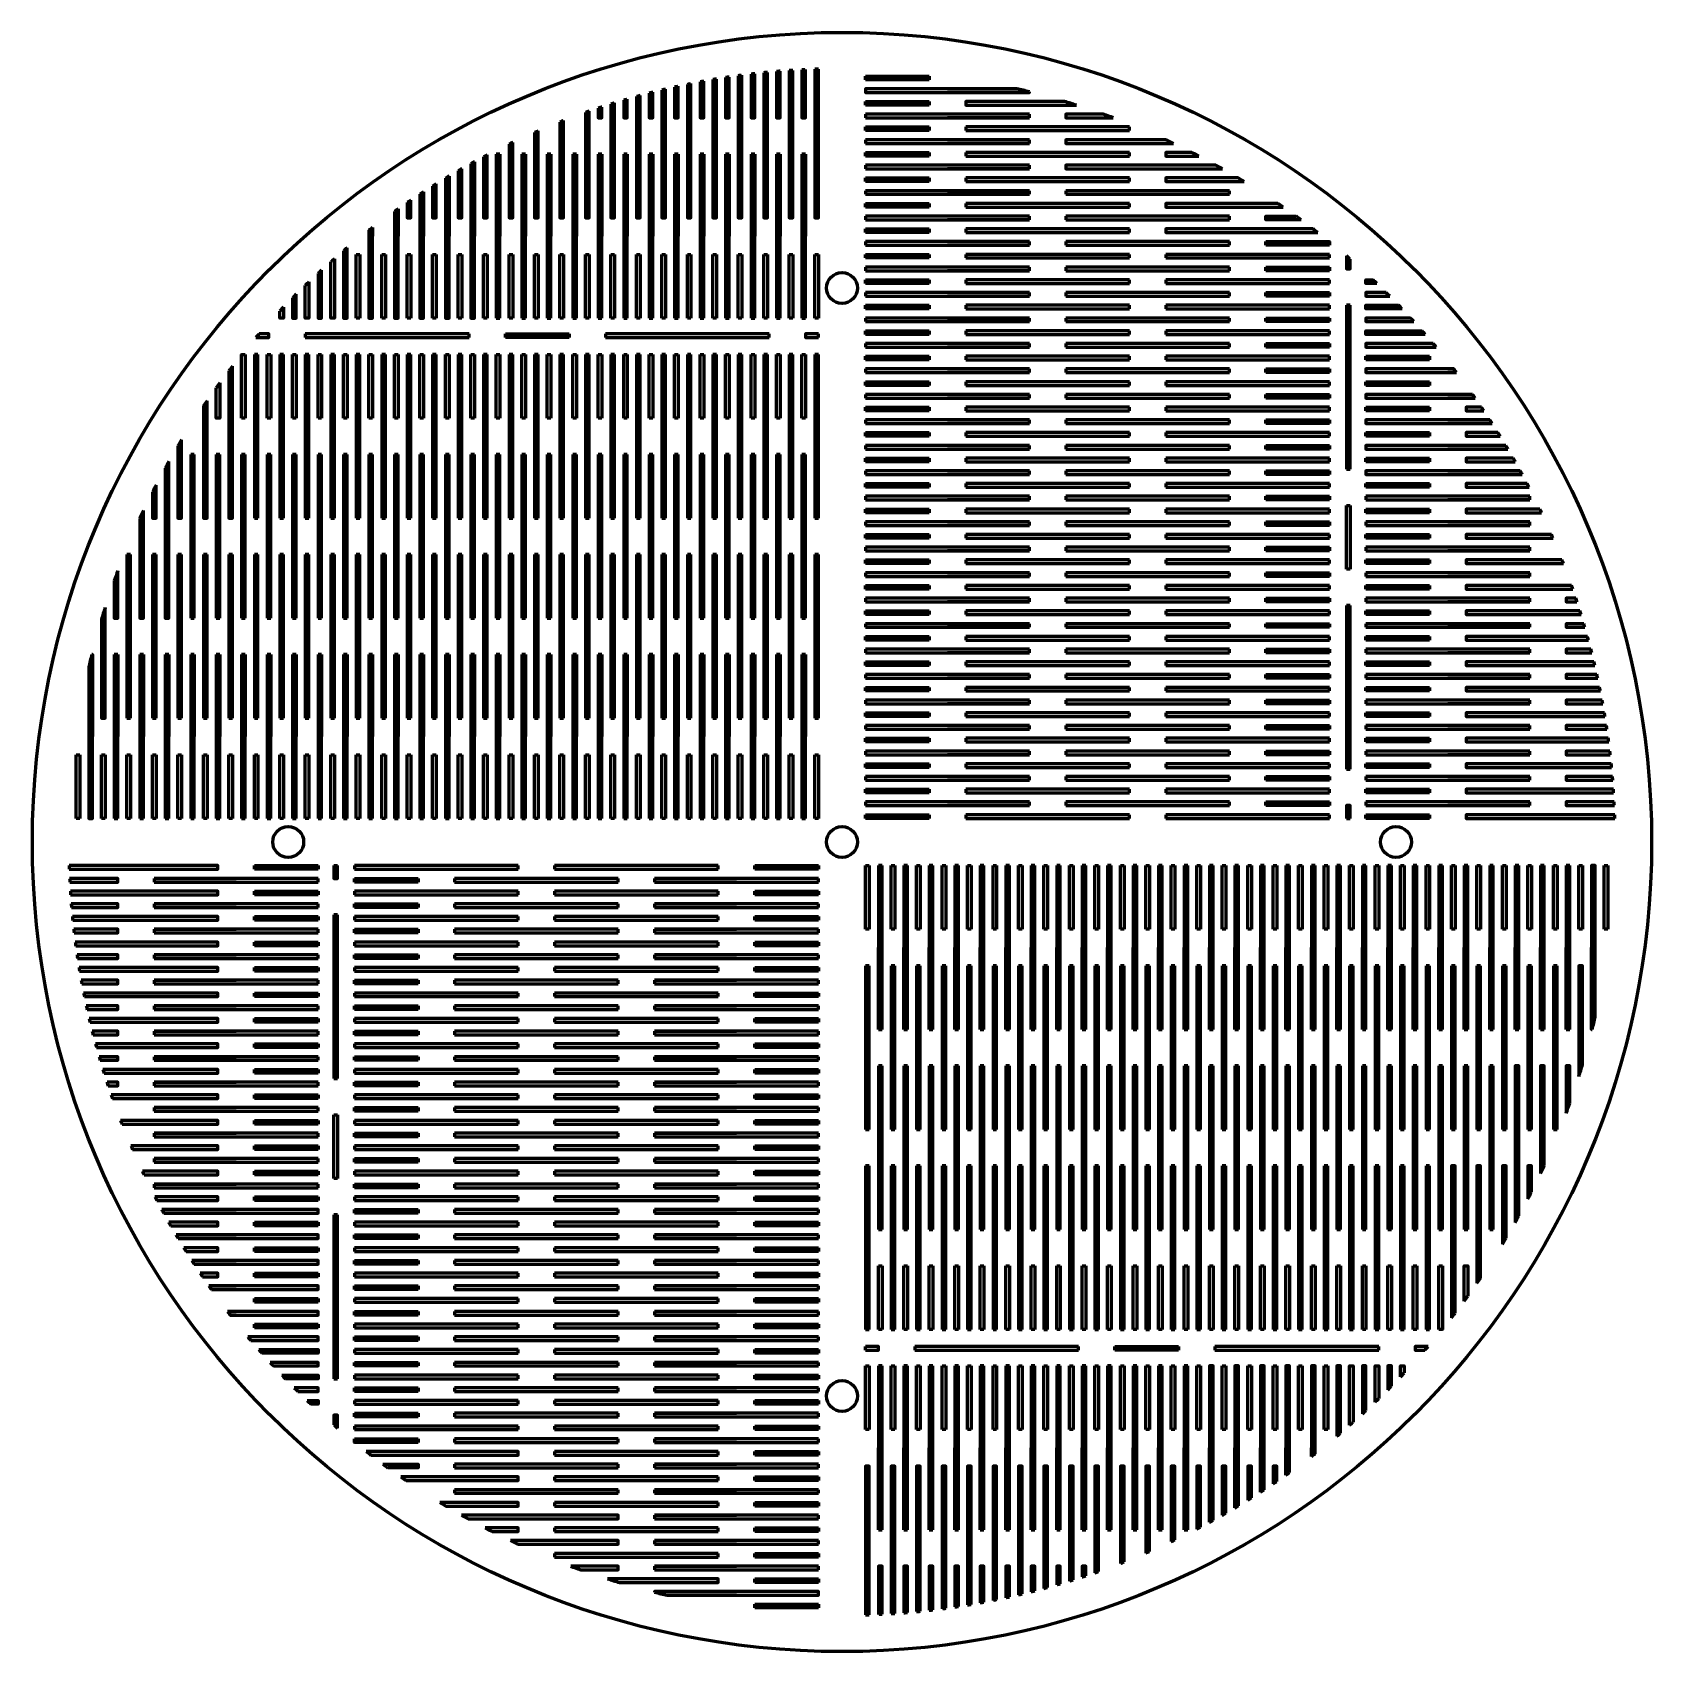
# Model space of a CAD drawing. Header units: millimetres. Extents: x -222 to 222, y -222 to 222.
import ezdxf

# ---------------------------------------------------------------- set-up
doc = ezdxf.new("R2010")
doc.units = ezdxf.units.MM
doc.linetypes.add('K5LT_BASIC', pattern=[0])

# ---------------------------------------------------------------- blocks, each defined once
blk = doc.blocks.new('U1')
at = {"color": 150, "linetype": 'K5LT_BASIC', "lineweight": 60, "true_color": 0x0080ff}
for p, q in [((-210.5, 24), (-209.5, 24)), ((-210.5, 6.5), (-210.5, 24)), ((-209.5, 24), (-209.5, 6.5)), ((-209.5, 6.5), (-210.5, 6.5))]:
    blk.add_line(p, q, dxfattribs=at)
blk = doc.blocks.new('U2')
at = {"color": 150, "linetype": 'K5LT_BASIC', "lineweight": 60, "true_color": 0x0080ff}
for p, q in [((-203.5, 24), (-202.5, 24)), ((-203.5, 6.5), (-203.5, 24)), ((-202.5, 24), (-202.5, 6.5)), ((-202.5, 6.5), (-203.5, 6.5))]:
    blk.add_line(p, q, dxfattribs=at)
blk = doc.blocks.new('U3')
at = {"color": 150, "linetype": 'K5LT_BASIC', "lineweight": 60, "true_color": 0x0080ff}
for p, q in [((-199, 51.5), (-200, 51.5)), ((-200, 51.5), (-200, 6.5)), ((-199, 6.5), (-199, 51.5)), ((-200, 6.5), (-199, 6.5))]:
    blk.add_line(p, q, dxfattribs=at)
blk = doc.blocks.new('U4')
at = {"color": 150, "linetype": 'K5LT_BASIC', "lineweight": 60, "true_color": 0x0080ff}
for p, q in [((-196.5, 24), (-195.5, 24)), ((-196.5, 6.5), (-196.5, 24)), ((-195.5, 24), (-195.5, 6.5)), ((-195.5, 6.5), (-196.5, 6.5))]:
    blk.add_line(p, q, dxfattribs=at)
blk = doc.blocks.new('U5')
at = {"color": 150, "linetype": 'K5LT_BASIC', "lineweight": 60, "true_color": 0x0080ff}
for p, q in [((-195.5, 79), (-196.5, 79)), ((-196.5, 79), (-196.5, 34)), ((-195.5, 34), (-195.5, 79)), ((-196.5, 34), (-195.5, 34))]:
    blk.add_line(p, q, dxfattribs=at)
blk = doc.blocks.new('U6')
at = {"color": 150, "linetype": 'K5LT_BASIC', "lineweight": 60, "true_color": 0x0080ff}
for p, q in [((-192, 51.5), (-193, 51.5)), ((-193, 51.5), (-193, 6.5)), ((-192, 6.5), (-192, 51.5)), ((-193, 6.5), (-192, 6.5))]:
    blk.add_line(p, q, dxfattribs=at)
blk = doc.blocks.new('U7')
at = {"color": 150, "linetype": 'K5LT_BASIC', "lineweight": 60, "true_color": 0x0080ff}
for p, q in [((-189.5, 24), (-188.5, 24)), ((-189.5, 6.5), (-189.5, 24)), ((-188.5, 24), (-188.5, 6.5)), ((-188.5, 6.5), (-189.5, 6.5))]:
    blk.add_line(p, q, dxfattribs=at)
blk = doc.blocks.new('U8')
at = {"color": 150, "linetype": 'K5LT_BASIC', "lineweight": 60, "true_color": 0x0080ff}
for p, q in [((-188.5, 79), (-189.5, 79)), ((-189.5, 79), (-189.5, 34)), ((-188.5, 34), (-188.5, 79)), ((-189.5, 34), (-188.5, 34))]:
    blk.add_line(p, q, dxfattribs=at)
blk = doc.blocks.new('U9')
at = {"color": 150, "linetype": 'K5LT_BASIC', "lineweight": 60, "true_color": 0x0080ff}
for p, q in [((-185, 51.5), (-186, 51.5)), ((-186, 51.5), (-186, 6.5)), ((-185, 6.5), (-185, 51.5)), ((-186, 6.5), (-185, 6.5))]:
    blk.add_line(p, q, dxfattribs=at)
blk = doc.blocks.new('U10')
at = {"color": 150, "linetype": 'K5LT_BASIC', "lineweight": 60, "true_color": 0x0080ff}
for p, q in [((-182.5, 24), (-181.5, 24)), ((-182.5, 6.5), (-182.5, 24)), ((-181.5, 24), (-181.5, 6.5)), ((-181.5, 6.5), (-182.5, 6.5))]:
    blk.add_line(p, q, dxfattribs=at)
blk = doc.blocks.new('U11')
at = {"color": 150, "linetype": 'K5LT_BASIC', "lineweight": 60, "true_color": 0x0080ff}
for p, q in [((-181.5, 79), (-182.5, 79)), ((-182.5, 79), (-182.5, 34)), ((-181.5, 34), (-181.5, 79)), ((-182.5, 34), (-181.5, 34))]:
    blk.add_line(p, q, dxfattribs=at)
blk = doc.blocks.new('U12')
at = {"color": 150, "linetype": 'K5LT_BASIC', "lineweight": 60, "true_color": 0x0080ff}
for p, q in [((-178, 51.5), (-179, 51.5)), ((-179, 51.5), (-179, 6.5)), ((-178, 6.5), (-178, 51.5)), ((-179, 6.5), (-178, 6.5))]:
    blk.add_line(p, q, dxfattribs=at)
blk = doc.blocks.new('U13')
at = {"color": 150, "linetype": 'K5LT_BASIC', "lineweight": 60, "true_color": 0x0080ff}
for p, q in [((-175.5, 24), (-174.5, 24)), ((-175.5, 6.5), (-175.5, 24)), ((-174.5, 24), (-174.5, 6.5)), ((-174.5, 6.5), (-175.5, 6.5))]:
    blk.add_line(p, q, dxfattribs=at)
blk = doc.blocks.new('U14')
at = {"color": 150, "linetype": 'K5LT_BASIC', "lineweight": 60, "true_color": 0x0080ff}
for p, q in [((-174.5, 79), (-175.5, 79)), ((-175.5, 79), (-175.5, 34)), ((-174.5, 34), (-174.5, 79)), ((-175.5, 34), (-174.5, 34))]:
    blk.add_line(p, q, dxfattribs=at)
blk = doc.blocks.new('U15')
at = {"color": 150, "linetype": 'K5LT_BASIC', "lineweight": 60, "true_color": 0x0080ff}
for p, q in [((-178, 106.5), (-179, 106.5)), ((-179, 106.5), (-179, 61.5)), ((-178, 61.5), (-178, 106.5)), ((-179, 61.5), (-178, 61.5))]:
    blk.add_line(p, q, dxfattribs=at)
blk = doc.blocks.new('U16')
at = {"color": 150, "linetype": 'K5LT_BASIC', "lineweight": 60, "true_color": 0x0080ff}
for p, q in [((-171, 51.5), (-172, 51.5)), ((-172, 51.5), (-172, 6.5)), ((-171, 6.5), (-171, 51.5)), ((-172, 6.5), (-171, 6.5))]:
    blk.add_line(p, q, dxfattribs=at)
blk = doc.blocks.new('U17')
at = {"color": 150, "linetype": 'K5LT_BASIC', "lineweight": 60, "true_color": 0x0080ff}
for p, q in [((-168.5, 24), (-167.5, 24)), ((-168.5, 6.5), (-168.5, 24)), ((-167.5, 24), (-167.5, 6.5)), ((-167.5, 6.5), (-168.5, 6.5))]:
    blk.add_line(p, q, dxfattribs=at)
blk = doc.blocks.new('U18')
at = {"color": 150, "linetype": 'K5LT_BASIC', "lineweight": 60, "true_color": 0x0080ff}
for p, q in [((-167.5, 79), (-168.5, 79)), ((-168.5, 79), (-168.5, 34)), ((-167.5, 34), (-167.5, 79)), ((-168.5, 34), (-167.5, 34))]:
    blk.add_line(p, q, dxfattribs=at)
blk = doc.blocks.new('U19')
at = {"color": 150, "linetype": 'K5LT_BASIC', "lineweight": 60, "true_color": 0x0080ff}
for p, q in [((-171, 106.5), (-172, 106.5)), ((-172, 106.5), (-172, 61.5)), ((-171, 61.5), (-171, 106.5)), ((-172, 61.5), (-171, 61.5))]:
    blk.add_line(p, q, dxfattribs=at)
blk = doc.blocks.new('U20')
at = {"color": 150, "linetype": 'K5LT_BASIC', "lineweight": 60, "true_color": 0x0080ff}
for p, q in [((-164, 51.5), (-165, 51.5)), ((-165, 51.5), (-165, 6.5)), ((-164, 6.5), (-164, 51.5)), ((-165, 6.5), (-164, 6.5))]:
    blk.add_line(p, q, dxfattribs=at)
blk = doc.blocks.new('U21')
at = {"color": 150, "linetype": 'K5LT_BASIC', "lineweight": 60, "true_color": 0x0080ff}
for p, q in [((-161.5, 24), (-160.5, 24)), ((-161.5, 6.5), (-161.5, 24)), ((-160.5, 24), (-160.5, 6.5)), ((-160.5, 6.5), (-161.5, 6.5))]:
    blk.add_line(p, q, dxfattribs=at)
blk = doc.blocks.new('U22')
at = {"color": 150, "linetype": 'K5LT_BASIC', "lineweight": 60, "true_color": 0x0080ff}
for p, q in [((-160.5, 79), (-161.5, 79)), ((-161.5, 79), (-161.5, 34)), ((-160.5, 34), (-160.5, 79)), ((-161.5, 34), (-160.5, 34))]:
    blk.add_line(p, q, dxfattribs=at)
blk = doc.blocks.new('U23')
at = {"color": 150, "linetype": 'K5LT_BASIC', "lineweight": 60, "true_color": 0x0080ff}
for p, q in [((-164, 106.5), (-165, 106.5)), ((-165, 106.5), (-165, 61.5)), ((-164, 61.5), (-164, 106.5)), ((-165, 61.5), (-164, 61.5))]:
    blk.add_line(p, q, dxfattribs=at)
blk = doc.blocks.new('U24')
at = {"color": 150, "linetype": 'K5LT_BASIC', "lineweight": 60, "true_color": 0x0080ff}
for p, q in [((-165, 134), (-164, 134)), ((-165, 116.5), (-165, 134)), ((-164, 134), (-164, 116.5)), ((-164, 116.5), (-165, 116.5))]:
    blk.add_line(p, q, dxfattribs=at)
blk = doc.blocks.new('U25')
at = {"color": 150, "linetype": 'K5LT_BASIC', "lineweight": 60, "true_color": 0x0080ff}
for p, q in [((-160.5, 134), (-161.5, 134)), ((-161.5, 134), (-161.5, 89)), ((-160.5, 89), (-160.5, 134)), ((-161.5, 89), (-160.5, 89))]:
    blk.add_line(p, q, dxfattribs=at)
blk = doc.blocks.new('U26')
at = {"color": 150, "linetype": 'K5LT_BASIC', "lineweight": 60, "true_color": 0x0080ff}
for p, q in [((-157, 51.5), (-158, 51.5)), ((-158, 51.5), (-158, 6.5)), ((-157, 6.5), (-157, 51.5)), ((-158, 6.5), (-157, 6.5))]:
    blk.add_line(p, q, dxfattribs=at)
blk = doc.blocks.new('U27')
at = {"color": 150, "linetype": 'K5LT_BASIC', "lineweight": 60, "true_color": 0x0080ff}
for p, q in [((-154.5, 24), (-153.5, 24)), ((-154.5, 6.5), (-154.5, 24)), ((-153.5, 24), (-153.5, 6.5)), ((-153.5, 6.5), (-154.5, 6.5))]:
    blk.add_line(p, q, dxfattribs=at)
blk = doc.blocks.new('U28')
at = {"color": 150, "linetype": 'K5LT_BASIC', "lineweight": 60, "true_color": 0x0080ff}
for p, q in [((-153.5, 79), (-154.5, 79)), ((-154.5, 79), (-154.5, 34)), ((-153.5, 34), (-153.5, 79)), ((-154.5, 34), (-153.5, 34))]:
    blk.add_line(p, q, dxfattribs=at)
blk = doc.blocks.new('U29')
at = {"color": 150, "linetype": 'K5LT_BASIC', "lineweight": 60, "true_color": 0x0080ff}
for p, q in [((-157, 106.5), (-158, 106.5)), ((-158, 106.5), (-158, 61.5)), ((-157, 61.5), (-157, 106.5)), ((-158, 61.5), (-157, 61.5))]:
    blk.add_line(p, q, dxfattribs=at)
blk = doc.blocks.new('U30')
at = {"color": 150, "linetype": 'K5LT_BASIC', "lineweight": 60, "true_color": 0x0080ff}
for p, q in [((-158, 134), (-157, 134)), ((-158, 116.5), (-158, 134)), ((-157, 134), (-157, 116.5)), ((-157, 116.5), (-158, 116.5))]:
    blk.add_line(p, q, dxfattribs=at)
blk = doc.blocks.new('U31')
at = {"color": 150, "linetype": 'K5LT_BASIC', "lineweight": 60, "true_color": 0x0080ff}
for p, q in [((-153.5, 134), (-154.5, 134)), ((-154.5, 134), (-154.5, 89)), ((-153.5, 89), (-153.5, 134)), ((-154.5, 89), (-153.5, 89))]:
    blk.add_line(p, q, dxfattribs=at)
blk = doc.blocks.new('U32')
at = {"color": 150, "linetype": 'K5LT_BASIC', "lineweight": 60, "true_color": 0x0080ff}
for p, q in [((-150, 51.5), (-151, 51.5)), ((-151, 51.5), (-151, 6.5)), ((-150, 6.5), (-150, 51.5)), ((-151, 6.5), (-150, 6.5))]:
    blk.add_line(p, q, dxfattribs=at)
blk = doc.blocks.new('U33')
at = {"color": 150, "linetype": 'K5LT_BASIC', "lineweight": 60, "true_color": 0x0080ff}
for p, q in [((-147.5, 24), (-146.5, 24)), ((-147.5, 6.5), (-147.5, 24)), ((-146.5, 24), (-146.5, 6.5)), ((-146.5, 6.5), (-147.5, 6.5))]:
    blk.add_line(p, q, dxfattribs=at)
blk = doc.blocks.new('U34')
at = {"color": 150, "linetype": 'K5LT_BASIC', "lineweight": 60, "true_color": 0x0080ff}
for p, q in [((-146.5, 79), (-147.5, 79)), ((-147.5, 79), (-147.5, 34)), ((-146.5, 34), (-146.5, 79)), ((-147.5, 34), (-146.5, 34))]:
    blk.add_line(p, q, dxfattribs=at)
blk = doc.blocks.new('U35')
at = {"color": 150, "linetype": 'K5LT_BASIC', "lineweight": 60, "true_color": 0x0080ff}
for p, q in [((-150, 106.5), (-151, 106.5)), ((-151, 106.5), (-151, 61.5)), ((-150, 61.5), (-150, 106.5)), ((-151, 61.5), (-150, 61.5))]:
    blk.add_line(p, q, dxfattribs=at)
blk = doc.blocks.new('U36')
at = {"color": 150, "linetype": 'K5LT_BASIC', "lineweight": 60, "true_color": 0x0080ff}
for p, q in [((-151, 134), (-150, 134)), ((-151, 116.5), (-151, 134)), ((-150, 134), (-150, 116.5)), ((-150, 116.5), (-151, 116.5))]:
    blk.add_line(p, q, dxfattribs=at)
blk = doc.blocks.new('U37')
at = {"color": 150, "linetype": 'K5LT_BASIC', "lineweight": 60, "true_color": 0x0080ff}
for p, q in [((-146.5, 134), (-147.5, 134)), ((-147.5, 134), (-147.5, 89)), ((-146.5, 89), (-146.5, 134)), ((-147.5, 89), (-146.5, 89))]:
    blk.add_line(p, q, dxfattribs=at)
blk = doc.blocks.new('U38')
at = {"color": 150, "linetype": 'K5LT_BASIC', "lineweight": 60, "true_color": 0x0080ff}
for p, q in [((-143, 51.5), (-144, 51.5)), ((-144, 51.5), (-144, 6.5)), ((-143, 6.5), (-143, 51.5)), ((-144, 6.5), (-143, 6.5))]:
    blk.add_line(p, q, dxfattribs=at)
blk = doc.blocks.new('U39')
at = {"color": 150, "linetype": 'K5LT_BASIC', "lineweight": 60, "true_color": 0x0080ff}
for p, q in [((-140.5, 24), (-139.5, 24)), ((-140.5, 6.5), (-140.5, 24)), ((-139.5, 24), (-139.5, 6.5)), ((-139.5, 6.5), (-140.5, 6.5))]:
    blk.add_line(p, q, dxfattribs=at)
blk = doc.blocks.new('U40')
at = {"color": 150, "linetype": 'K5LT_BASIC', "lineweight": 60, "true_color": 0x0080ff}
for p, q in [((-139.5, 79), (-140.5, 79)), ((-140.5, 79), (-140.5, 34)), ((-139.5, 34), (-139.5, 79)), ((-140.5, 34), (-139.5, 34))]:
    blk.add_line(p, q, dxfattribs=at)
blk = doc.blocks.new('U41')
at = {"color": 150, "linetype": 'K5LT_BASIC', "lineweight": 60, "true_color": 0x0080ff}
for p, q in [((-143, 106.5), (-144, 106.5)), ((-144, 106.5), (-144, 61.5)), ((-143, 61.5), (-143, 106.5)), ((-144, 61.5), (-143, 61.5))]:
    blk.add_line(p, q, dxfattribs=at)
blk = doc.blocks.new('U42')
at = {"color": 150, "linetype": 'K5LT_BASIC', "lineweight": 60, "true_color": 0x0080ff}
for p, q in [((-144, 134), (-143, 134)), ((-144, 116.5), (-144, 134)), ((-143, 134), (-143, 116.5)), ((-143, 116.5), (-144, 116.5))]:
    blk.add_line(p, q, dxfattribs=at)
blk = doc.blocks.new('U43')
at = {"color": 150, "linetype": 'K5LT_BASIC', "lineweight": 60, "true_color": 0x0080ff}
for p, q in [((-139.5, 134), (-140.5, 134)), ((-140.5, 134), (-140.5, 89)), ((-139.5, 89), (-139.5, 134)), ((-140.5, 89), (-139.5, 89))]:
    blk.add_line(p, q, dxfattribs=at)
blk = doc.blocks.new('U44')
at = {"color": 150, "linetype": 'K5LT_BASIC', "lineweight": 60, "true_color": 0x0080ff}
for p, q in [((-136, 51.5), (-137, 51.5)), ((-137, 51.5), (-137, 6.5)), ((-136, 6.5), (-136, 51.5)), ((-137, 6.5), (-136, 6.5))]:
    blk.add_line(p, q, dxfattribs=at)
blk = doc.blocks.new('U45')
at = {"color": 150, "linetype": 'K5LT_BASIC', "lineweight": 60, "true_color": 0x0080ff}
for p, q in [((-133.5, 24), (-132.5, 24)), ((-133.5, 6.5), (-133.5, 24)), ((-132.5, 24), (-132.5, 6.5)), ((-132.5, 6.5), (-133.5, 6.5))]:
    blk.add_line(p, q, dxfattribs=at)
blk = doc.blocks.new('U46')
at = {"color": 150, "linetype": 'K5LT_BASIC', "lineweight": 60, "true_color": 0x0080ff}
for p, q in [((-132.5, 79), (-133.5, 79)), ((-133.5, 79), (-133.5, 34)), ((-132.5, 34), (-132.5, 79)), ((-133.5, 34), (-132.5, 34))]:
    blk.add_line(p, q, dxfattribs=at)
blk = doc.blocks.new('U47')
at = {"color": 150, "linetype": 'K5LT_BASIC', "lineweight": 60, "true_color": 0x0080ff}
for p, q in [((-136, 106.5), (-137, 106.5)), ((-137, 106.5), (-137, 61.5)), ((-136, 61.5), (-136, 106.5)), ((-137, 61.5), (-136, 61.5))]:
    blk.add_line(p, q, dxfattribs=at)
blk = doc.blocks.new('U48')
at = {"color": 150, "linetype": 'K5LT_BASIC', "lineweight": 60, "true_color": 0x0080ff}
for p, q in [((-137, 134), (-136, 134)), ((-137, 116.5), (-137, 134)), ((-136, 134), (-136, 116.5)), ((-136, 116.5), (-137, 116.5))]:
    blk.add_line(p, q, dxfattribs=at)
blk = doc.blocks.new('U49')
at = {"color": 150, "linetype": 'K5LT_BASIC', "lineweight": 60, "true_color": 0x0080ff}
for p, q in [((-132.5, 134), (-133.5, 134)), ((-133.5, 134), (-133.5, 89)), ((-132.5, 89), (-132.5, 134)), ((-133.5, 89), (-132.5, 89))]:
    blk.add_line(p, q, dxfattribs=at)
blk = doc.blocks.new('U50')
at = {"color": 150, "linetype": 'K5LT_BASIC', "lineweight": 60, "true_color": 0x0080ff}
for p, q in [((-129, 51.5), (-130, 51.5)), ((-130, 51.5), (-130, 6.5)), ((-129, 6.5), (-129, 51.5)), ((-130, 6.5), (-129, 6.5))]:
    blk.add_line(p, q, dxfattribs=at)
blk = doc.blocks.new('U51')
at = {"color": 150, "linetype": 'K5LT_BASIC', "lineweight": 60, "true_color": 0x0080ff}
for p, q in [((-126.5, 24), (-125.5, 24)), ((-126.5, 6.5), (-126.5, 24)), ((-125.5, 24), (-125.5, 6.5)), ((-125.5, 6.5), (-126.5, 6.5))]:
    blk.add_line(p, q, dxfattribs=at)
blk = doc.blocks.new('U52')
at = {"color": 150, "linetype": 'K5LT_BASIC', "lineweight": 60, "true_color": 0x0080ff}
for p, q in [((-125.5, 79), (-126.5, 79)), ((-126.5, 79), (-126.5, 34)), ((-125.5, 34), (-125.5, 79)), ((-126.5, 34), (-125.5, 34))]:
    blk.add_line(p, q, dxfattribs=at)
blk = doc.blocks.new('U53')
at = {"color": 150, "linetype": 'K5LT_BASIC', "lineweight": 60, "true_color": 0x0080ff}
for p, q in [((-129, 106.5), (-130, 106.5)), ((-130, 106.5), (-130, 61.5)), ((-129, 61.5), (-129, 106.5)), ((-130, 61.5), (-129, 61.5))]:
    blk.add_line(p, q, dxfattribs=at)
blk = doc.blocks.new('U54')
at = {"color": 150, "linetype": 'K5LT_BASIC', "lineweight": 60, "true_color": 0x0080ff}
for p, q in [((-130, 134), (-129, 134)), ((-130, 116.5), (-130, 134)), ((-129, 134), (-129, 116.5)), ((-129, 116.5), (-130, 116.5))]:
    blk.add_line(p, q, dxfattribs=at)
blk = doc.blocks.new('U55')
at = {"color": 150, "linetype": 'K5LT_BASIC', "lineweight": 60, "true_color": 0x0080ff}
for p, q in [((-125.5, 134), (-126.5, 134)), ((-126.5, 134), (-126.5, 89)), ((-125.5, 89), (-125.5, 134)), ((-126.5, 89), (-125.5, 89))]:
    blk.add_line(p, q, dxfattribs=at)
blk = doc.blocks.new('U56')
at = {"color": 150, "linetype": 'K5LT_BASIC', "lineweight": 60, "true_color": 0x0080ff}
for p, q in [((-122, 51.5), (-123, 51.5)), ((-123, 51.5), (-123, 6.5)), ((-122, 6.5), (-122, 51.5)), ((-123, 6.5), (-122, 6.5))]:
    blk.add_line(p, q, dxfattribs=at)
blk = doc.blocks.new('U57')
at = {"color": 150, "linetype": 'K5LT_BASIC', "lineweight": 60, "true_color": 0x0080ff}
for p, q in [((-119.5, 24), (-118.5, 24)), ((-119.5, 6.5), (-119.5, 24)), ((-118.5, 24), (-118.5, 6.5)), ((-118.5, 6.5), (-119.5, 6.5))]:
    blk.add_line(p, q, dxfattribs=at)
blk = doc.blocks.new('U58')
at = {"color": 150, "linetype": 'K5LT_BASIC', "lineweight": 60, "true_color": 0x0080ff}
for p, q in [((-118.5, 79), (-119.5, 79)), ((-119.5, 79), (-119.5, 34)), ((-118.5, 34), (-118.5, 79)), ((-119.5, 34), (-118.5, 34))]:
    blk.add_line(p, q, dxfattribs=at)
blk = doc.blocks.new('U59')
at = {"color": 150, "linetype": 'K5LT_BASIC', "lineweight": 60, "true_color": 0x0080ff}
for p, q in [((-122, 106.5), (-123, 106.5)), ((-123, 106.5), (-123, 61.5)), ((-122, 61.5), (-122, 106.5)), ((-123, 61.5), (-122, 61.5))]:
    blk.add_line(p, q, dxfattribs=at)
blk = doc.blocks.new('U60')
at = {"color": 150, "linetype": 'K5LT_BASIC', "lineweight": 60, "true_color": 0x0080ff}
for p, q in [((-123, 134), (-122, 134)), ((-123, 116.5), (-123, 134)), ((-122, 134), (-122, 116.5)), ((-122, 116.5), (-123, 116.5))]:
    blk.add_line(p, q, dxfattribs=at)
blk = doc.blocks.new('U61')
at = {"color": 150, "linetype": 'K5LT_BASIC', "lineweight": 60, "true_color": 0x0080ff}
for p, q in [((-118.5, 134), (-119.5, 134)), ((-119.5, 134), (-119.5, 89)), ((-118.5, 89), (-118.5, 134)), ((-119.5, 89), (-118.5, 89))]:
    blk.add_line(p, q, dxfattribs=at)
blk = doc.blocks.new('U62')
at = {"color": 150, "linetype": 'K5LT_BASIC', "lineweight": 60, "true_color": 0x0080ff}
for p, q in [((-115, 51.5), (-116, 51.5)), ((-116, 51.5), (-116, 6.5)), ((-115, 6.5), (-115, 51.5)), ((-116, 6.5), (-115, 6.5))]:
    blk.add_line(p, q, dxfattribs=at)
blk = doc.blocks.new('U63')
at = {"color": 150, "linetype": 'K5LT_BASIC', "lineweight": 60, "true_color": 0x0080ff}
for p, q in [((-112.5, 24), (-111.5, 24)), ((-112.5, 6.5), (-112.5, 24)), ((-111.5, 24), (-111.5, 6.5)), ((-111.5, 6.5), (-112.5, 6.5))]:
    blk.add_line(p, q, dxfattribs=at)
blk = doc.blocks.new('U64')
at = {"color": 150, "linetype": 'K5LT_BASIC', "lineweight": 60, "true_color": 0x0080ff}
for p, q in [((-111.5, 79), (-112.5, 79)), ((-112.5, 79), (-112.5, 34)), ((-111.5, 34), (-111.5, 79)), ((-112.5, 34), (-111.5, 34))]:
    blk.add_line(p, q, dxfattribs=at)
blk = doc.blocks.new('U65')
at = {"color": 150, "linetype": 'K5LT_BASIC', "lineweight": 60, "true_color": 0x0080ff}
for p, q in [((-115, 106.5), (-116, 106.5)), ((-116, 106.5), (-116, 61.5)), ((-115, 61.5), (-115, 106.5)), ((-116, 61.5), (-115, 61.5))]:
    blk.add_line(p, q, dxfattribs=at)
blk = doc.blocks.new('U66')
at = {"color": 150, "linetype": 'K5LT_BASIC', "lineweight": 60, "true_color": 0x0080ff}
for p, q in [((-116, 134), (-115, 134)), ((-116, 116.5), (-116, 134)), ((-115, 134), (-115, 116.5)), ((-115, 116.5), (-116, 116.5))]:
    blk.add_line(p, q, dxfattribs=at)
blk = doc.blocks.new('U67')
at = {"color": 150, "linetype": 'K5LT_BASIC', "lineweight": 60, "true_color": 0x0080ff}
for p, q in [((-111.5, 134), (-112.5, 134)), ((-112.5, 134), (-112.5, 89)), ((-111.5, 89), (-111.5, 134)), ((-112.5, 89), (-111.5, 89))]:
    blk.add_line(p, q, dxfattribs=at)
blk = doc.blocks.new('U68')
at = {"color": 150, "linetype": 'K5LT_BASIC', "lineweight": 60, "true_color": 0x0080ff}
for p, q in [((-108, 51.5), (-109, 51.5)), ((-109, 51.5), (-109, 6.5)), ((-108, 6.5), (-108, 51.5)), ((-109, 6.5), (-108, 6.5))]:
    blk.add_line(p, q, dxfattribs=at)
blk = doc.blocks.new('U69')
at = {"color": 150, "linetype": 'K5LT_BASIC', "lineweight": 60, "true_color": 0x0080ff}
for p, q in [((-105.5, 24), (-104.5, 24)), ((-105.5, 6.5), (-105.5, 24)), ((-104.5, 24), (-104.5, 6.5)), ((-104.5, 6.5), (-105.5, 6.5))]:
    blk.add_line(p, q, dxfattribs=at)
blk = doc.blocks.new('U70')
at = {"color": 150, "linetype": 'K5LT_BASIC', "lineweight": 60, "true_color": 0x0080ff}
for p, q in [((-104.5, 79), (-105.5, 79)), ((-105.5, 79), (-105.5, 34)), ((-104.5, 34), (-104.5, 79)), ((-105.5, 34), (-104.5, 34))]:
    blk.add_line(p, q, dxfattribs=at)
blk = doc.blocks.new('U71')
at = {"color": 150, "linetype": 'K5LT_BASIC', "lineweight": 60, "true_color": 0x0080ff}
for p, q in [((-108, 106.5), (-109, 106.5)), ((-109, 106.5), (-109, 61.5)), ((-108, 61.5), (-108, 106.5)), ((-109, 61.5), (-108, 61.5))]:
    blk.add_line(p, q, dxfattribs=at)
blk = doc.blocks.new('U72')
at = {"color": 150, "linetype": 'K5LT_BASIC', "lineweight": 60, "true_color": 0x0080ff}
for p, q in [((-109, 134), (-108, 134)), ((-109, 116.5), (-109, 134)), ((-108, 134), (-108, 116.5)), ((-108, 116.5), (-109, 116.5))]:
    blk.add_line(p, q, dxfattribs=at)
blk = doc.blocks.new('U73')
at = {"color": 150, "linetype": 'K5LT_BASIC', "lineweight": 60, "true_color": 0x0080ff}
for p, q in [((-104.5, 134), (-105.5, 134)), ((-105.5, 134), (-105.5, 89)), ((-104.5, 89), (-104.5, 134)), ((-105.5, 89), (-104.5, 89))]:
    blk.add_line(p, q, dxfattribs=at)
blk = doc.blocks.new('U74')
at = {"color": 150, "linetype": 'K5LT_BASIC', "lineweight": 60, "true_color": 0x0080ff}
for p, q in [((-101, 51.5), (-102, 51.5)), ((-102, 51.5), (-102, 6.5)), ((-101, 6.5), (-101, 51.5)), ((-102, 6.5), (-101, 6.5))]:
    blk.add_line(p, q, dxfattribs=at)
blk = doc.blocks.new('U75')
at = {"color": 150, "linetype": 'K5LT_BASIC', "lineweight": 60, "true_color": 0x0080ff}
for p, q in [((-98.5, 24), (-97.5, 24)), ((-98.5, 6.5), (-98.5, 24)), ((-97.5, 24), (-97.5, 6.5)), ((-97.5, 6.5), (-98.5, 6.5))]:
    blk.add_line(p, q, dxfattribs=at)
blk = doc.blocks.new('U76')
at = {"color": 150, "linetype": 'K5LT_BASIC', "lineweight": 60, "true_color": 0x0080ff}
for p, q in [((-97.5, 79), (-98.5, 79)), ((-98.5, 79), (-98.5, 34)), ((-97.5, 34), (-97.5, 79)), ((-98.5, 34), (-97.5, 34))]:
    blk.add_line(p, q, dxfattribs=at)
blk = doc.blocks.new('U77')
at = {"color": 150, "linetype": 'K5LT_BASIC', "lineweight": 60, "true_color": 0x0080ff}
for p, q in [((-101, 106.5), (-102, 106.5)), ((-102, 106.5), (-102, 61.5)), ((-101, 61.5), (-101, 106.5)), ((-102, 61.5), (-101, 61.5))]:
    blk.add_line(p, q, dxfattribs=at)
blk = doc.blocks.new('U78')
at = {"color": 150, "linetype": 'K5LT_BASIC', "lineweight": 60, "true_color": 0x0080ff}
for p, q in [((-102, 134), (-101, 134)), ((-102, 116.5), (-102, 134)), ((-101, 134), (-101, 116.5)), ((-101, 116.5), (-102, 116.5))]:
    blk.add_line(p, q, dxfattribs=at)
blk = doc.blocks.new('U79')
at = {"color": 150, "linetype": 'K5LT_BASIC', "lineweight": 60, "true_color": 0x0080ff}
for p, q in [((-97.5, 134), (-98.5, 134)), ((-98.5, 134), (-98.5, 89)), ((-97.5, 89), (-97.5, 134)), ((-98.5, 89), (-97.5, 89))]:
    blk.add_line(p, q, dxfattribs=at)
blk = doc.blocks.new('U80')
at = {"color": 150, "linetype": 'K5LT_BASIC', "lineweight": 60, "true_color": 0x0080ff}
for p, q in [((-94, 51.5), (-95, 51.5)), ((-95, 51.5), (-95, 6.5)), ((-94, 6.5), (-94, 51.5)), ((-95, 6.5), (-94, 6.5))]:
    blk.add_line(p, q, dxfattribs=at)
blk = doc.blocks.new('U81')
at = {"color": 150, "linetype": 'K5LT_BASIC', "lineweight": 60, "true_color": 0x0080ff}
for p, q in [((-91.5, 24), (-90.5, 24)), ((-91.5, 6.5), (-91.5, 24)), ((-90.5, 24), (-90.5, 6.5)), ((-90.5, 6.5), (-91.5, 6.5))]:
    blk.add_line(p, q, dxfattribs=at)
blk = doc.blocks.new('U82')
at = {"color": 150, "linetype": 'K5LT_BASIC', "lineweight": 60, "true_color": 0x0080ff}
for p, q in [((-90.5, 79), (-91.5, 79)), ((-91.5, 79), (-91.5, 34)), ((-90.5, 34), (-90.5, 79)), ((-91.5, 34), (-90.5, 34))]:
    blk.add_line(p, q, dxfattribs=at)
blk = doc.blocks.new('U83')
at = {"color": 150, "linetype": 'K5LT_BASIC', "lineweight": 60, "true_color": 0x0080ff}
for p, q in [((-94, 106.5), (-95, 106.5)), ((-95, 106.5), (-95, 61.5)), ((-94, 61.5), (-94, 106.5)), ((-95, 61.5), (-94, 61.5))]:
    blk.add_line(p, q, dxfattribs=at)
blk = doc.blocks.new('U84')
at = {"color": 150, "linetype": 'K5LT_BASIC', "lineweight": 60, "true_color": 0x0080ff}
for p, q in [((-95, 134), (-94, 134)), ((-95, 116.5), (-95, 134)), ((-94, 134), (-94, 116.5)), ((-94, 116.5), (-95, 116.5))]:
    blk.add_line(p, q, dxfattribs=at)
blk = doc.blocks.new('U85')
at = {"color": 150, "linetype": 'K5LT_BASIC', "lineweight": 60, "true_color": 0x0080ff}
for p, q in [((-90.5, 134), (-91.5, 134)), ((-91.5, 134), (-91.5, 89)), ((-90.5, 89), (-90.5, 134)), ((-91.5, 89), (-90.5, 89))]:
    blk.add_line(p, q, dxfattribs=at)
blk = doc.blocks.new('U86')
at = {"color": 150, "linetype": 'K5LT_BASIC', "lineweight": 60, "true_color": 0x0080ff}
for p, q in [((-87, 51.5), (-88, 51.5)), ((-88, 51.5), (-88, 6.5)), ((-87, 6.5), (-87, 51.5)), ((-88, 6.5), (-87, 6.5))]:
    blk.add_line(p, q, dxfattribs=at)
blk = doc.blocks.new('U87')
at = {"color": 150, "linetype": 'K5LT_BASIC', "lineweight": 60, "true_color": 0x0080ff}
for p, q in [((-84.5, 24), (-83.5, 24)), ((-84.5, 6.5), (-84.5, 24)), ((-83.5, 24), (-83.5, 6.5)), ((-83.5, 6.5), (-84.5, 6.5))]:
    blk.add_line(p, q, dxfattribs=at)
blk = doc.blocks.new('U88')
at = {"color": 150, "linetype": 'K5LT_BASIC', "lineweight": 60, "true_color": 0x0080ff}
for p, q in [((-83.5, 79), (-84.5, 79)), ((-84.5, 79), (-84.5, 34)), ((-83.5, 34), (-83.5, 79)), ((-84.5, 34), (-83.5, 34))]:
    blk.add_line(p, q, dxfattribs=at)
blk = doc.blocks.new('U89')
at = {"color": 150, "linetype": 'K5LT_BASIC', "lineweight": 60, "true_color": 0x0080ff}
for p, q in [((-87, 106.5), (-88, 106.5)), ((-88, 106.5), (-88, 61.5)), ((-87, 61.5), (-87, 106.5)), ((-88, 61.5), (-87, 61.5))]:
    blk.add_line(p, q, dxfattribs=at)
blk = doc.blocks.new('U90')
at = {"color": 150, "linetype": 'K5LT_BASIC', "lineweight": 60, "true_color": 0x0080ff}
for p, q in [((-88, 134), (-87, 134)), ((-88, 116.5), (-88, 134)), ((-87, 134), (-87, 116.5)), ((-87, 116.5), (-88, 116.5))]:
    blk.add_line(p, q, dxfattribs=at)
blk = doc.blocks.new('U91')
at = {"color": 150, "linetype": 'K5LT_BASIC', "lineweight": 60, "true_color": 0x0080ff}
for p, q in [((-83.5, 134), (-84.5, 134)), ((-84.5, 134), (-84.5, 89)), ((-83.5, 89), (-83.5, 134)), ((-84.5, 89), (-83.5, 89))]:
    blk.add_line(p, q, dxfattribs=at)
blk = doc.blocks.new('U92')
at = {"color": 150, "linetype": 'K5LT_BASIC', "lineweight": 60, "true_color": 0x0080ff}
for p, q in [((-80, 51.5), (-81, 51.5)), ((-81, 51.5), (-81, 6.5)), ((-80, 6.5), (-80, 51.5)), ((-81, 6.5), (-80, 6.5))]:
    blk.add_line(p, q, dxfattribs=at)
blk = doc.blocks.new('U93')
at = {"color": 150, "linetype": 'K5LT_BASIC', "lineweight": 60, "true_color": 0x0080ff}
for p, q in [((-77.5, 24), (-76.5, 24)), ((-77.5, 6.5), (-77.5, 24)), ((-76.5, 24), (-76.5, 6.5)), ((-76.5, 6.5), (-77.5, 6.5))]:
    blk.add_line(p, q, dxfattribs=at)
blk = doc.blocks.new('U94')
at = {"color": 150, "linetype": 'K5LT_BASIC', "lineweight": 60, "true_color": 0x0080ff}
for p, q in [((-76.5, 79), (-77.5, 79)), ((-77.5, 79), (-77.5, 34)), ((-76.5, 34), (-76.5, 79)), ((-77.5, 34), (-76.5, 34))]:
    blk.add_line(p, q, dxfattribs=at)
blk = doc.blocks.new('U95')
at = {"color": 150, "linetype": 'K5LT_BASIC', "lineweight": 60, "true_color": 0x0080ff}
for p, q in [((-80, 106.5), (-81, 106.5)), ((-81, 106.5), (-81, 61.5)), ((-80, 61.5), (-80, 106.5)), ((-81, 61.5), (-80, 61.5))]:
    blk.add_line(p, q, dxfattribs=at)
blk = doc.blocks.new('U96')
at = {"color": 150, "linetype": 'K5LT_BASIC', "lineweight": 60, "true_color": 0x0080ff}
for p, q in [((-81, 134), (-80, 134)), ((-81, 116.5), (-81, 134)), ((-80, 134), (-80, 116.5)), ((-80, 116.5), (-81, 116.5))]:
    blk.add_line(p, q, dxfattribs=at)
blk = doc.blocks.new('U97')
at = {"color": 150, "linetype": 'K5LT_BASIC', "lineweight": 60, "true_color": 0x0080ff}
for p, q in [((-76.5, 134), (-77.5, 134)), ((-77.5, 134), (-77.5, 89)), ((-76.5, 89), (-76.5, 134)), ((-77.5, 89), (-76.5, 89))]:
    blk.add_line(p, q, dxfattribs=at)
blk = doc.blocks.new('U98')
at = {"color": 150, "linetype": 'K5LT_BASIC', "lineweight": 60, "true_color": 0x0080ff}
for p, q in [((-73, 51.5), (-74, 51.5)), ((-74, 51.5), (-74, 6.5)), ((-73, 6.5), (-73, 51.5)), ((-74, 6.5), (-73, 6.5))]:
    blk.add_line(p, q, dxfattribs=at)
blk = doc.blocks.new('U99')
at = {"color": 150, "linetype": 'K5LT_BASIC', "lineweight": 60, "true_color": 0x0080ff}
for p, q in [((-70.5, 24), (-69.5, 24)), ((-70.5, 6.5), (-70.5, 24)), ((-69.5, 24), (-69.5, 6.5)), ((-69.5, 6.5), (-70.5, 6.5))]:
    blk.add_line(p, q, dxfattribs=at)
blk = doc.blocks.new('U100')
at = {"color": 150, "linetype": 'K5LT_BASIC', "lineweight": 60, "true_color": 0x0080ff}
for p, q in [((-69.5, 79), (-70.5, 79)), ((-70.5, 79), (-70.5, 34)), ((-69.5, 34), (-69.5, 79)), ((-70.5, 34), (-69.5, 34))]:
    blk.add_line(p, q, dxfattribs=at)
blk = doc.blocks.new('U101')
at = {"color": 150, "linetype": 'K5LT_BASIC', "lineweight": 60, "true_color": 0x0080ff}
for p, q in [((-73, 106.5), (-74, 106.5)), ((-74, 106.5), (-74, 61.5)), ((-73, 61.5), (-73, 106.5)), ((-74, 61.5), (-73, 61.5))]:
    blk.add_line(p, q, dxfattribs=at)
blk = doc.blocks.new('U102')
at = {"color": 150, "linetype": 'K5LT_BASIC', "lineweight": 60, "true_color": 0x0080ff}
for p, q in [((-74, 134), (-73, 134)), ((-74, 116.5), (-74, 134)), ((-73, 134), (-73, 116.5)), ((-73, 116.5), (-74, 116.5))]:
    blk.add_line(p, q, dxfattribs=at)
blk = doc.blocks.new('U103')
at = {"color": 150, "linetype": 'K5LT_BASIC', "lineweight": 60, "true_color": 0x0080ff}
for p, q in [((-69.5, 134), (-70.5, 134)), ((-70.5, 134), (-70.5, 89)), ((-69.5, 89), (-69.5, 134)), ((-70.5, 89), (-69.5, 89))]:
    blk.add_line(p, q, dxfattribs=at)
blk = doc.blocks.new('U104')
at = {"color": 150, "linetype": 'K5LT_BASIC', "lineweight": 60, "true_color": 0x0080ff}
for p, q in [((-66, 51.5), (-67, 51.5)), ((-67, 51.5), (-67, 6.5)), ((-66, 6.5), (-66, 51.5)), ((-67, 6.5), (-66, 6.5))]:
    blk.add_line(p, q, dxfattribs=at)
blk = doc.blocks.new('U105')
at = {"color": 150, "linetype": 'K5LT_BASIC', "lineweight": 60, "true_color": 0x0080ff}
for p, q in [((-63.5, 24), (-62.5, 24)), ((-63.5, 6.5), (-63.5, 24)), ((-62.5, 24), (-62.5, 6.5)), ((-62.5, 6.5), (-63.5, 6.5))]:
    blk.add_line(p, q, dxfattribs=at)
blk = doc.blocks.new('U106')
at = {"color": 150, "linetype": 'K5LT_BASIC', "lineweight": 60, "true_color": 0x0080ff}
for p, q in [((-62.5, 79), (-63.5, 79)), ((-63.5, 79), (-63.5, 34)), ((-62.5, 34), (-62.5, 79)), ((-63.5, 34), (-62.5, 34))]:
    blk.add_line(p, q, dxfattribs=at)
blk = doc.blocks.new('U107')
at = {"color": 150, "linetype": 'K5LT_BASIC', "lineweight": 60, "true_color": 0x0080ff}
for p, q in [((-66, 106.5), (-67, 106.5)), ((-67, 106.5), (-67, 61.5)), ((-66, 61.5), (-66, 106.5)), ((-67, 61.5), (-66, 61.5))]:
    blk.add_line(p, q, dxfattribs=at)
blk = doc.blocks.new('U108')
at = {"color": 150, "linetype": 'K5LT_BASIC', "lineweight": 60, "true_color": 0x0080ff}
for p, q in [((-67, 134), (-66, 134)), ((-67, 116.5), (-67, 134)), ((-66, 134), (-66, 116.5)), ((-66, 116.5), (-67, 116.5))]:
    blk.add_line(p, q, dxfattribs=at)
blk = doc.blocks.new('U109')
at = {"color": 150, "linetype": 'K5LT_BASIC', "lineweight": 60, "true_color": 0x0080ff}
for p, q in [((-62.5, 134), (-63.5, 134)), ((-63.5, 134), (-63.5, 89)), ((-62.5, 89), (-62.5, 134)), ((-63.5, 89), (-62.5, 89))]:
    blk.add_line(p, q, dxfattribs=at)
blk = doc.blocks.new('U110')
at = {"color": 150, "linetype": 'K5LT_BASIC', "lineweight": 60, "true_color": 0x0080ff}
for p, q in [((-59, 51.5), (-60, 51.5)), ((-60, 51.5), (-60, 6.5)), ((-59, 6.5), (-59, 51.5)), ((-60, 6.5), (-59, 6.5))]:
    blk.add_line(p, q, dxfattribs=at)
blk = doc.blocks.new('U111')
at = {"color": 150, "linetype": 'K5LT_BASIC', "lineweight": 60, "true_color": 0x0080ff}
for p, q in [((-56.5, 24), (-55.5, 24)), ((-56.5, 6.5), (-56.5, 24)), ((-55.5, 24), (-55.5, 6.5)), ((-55.5, 6.5), (-56.5, 6.5))]:
    blk.add_line(p, q, dxfattribs=at)
blk = doc.blocks.new('U112')
at = {"color": 150, "linetype": 'K5LT_BASIC', "lineweight": 60, "true_color": 0x0080ff}
for p, q in [((-55.5, 79), (-56.5, 79)), ((-56.5, 79), (-56.5, 34)), ((-55.5, 34), (-55.5, 79)), ((-56.5, 34), (-55.5, 34))]:
    blk.add_line(p, q, dxfattribs=at)
blk = doc.blocks.new('U113')
at = {"color": 150, "linetype": 'K5LT_BASIC', "lineweight": 60, "true_color": 0x0080ff}
for p, q in [((-59, 106.5), (-60, 106.5)), ((-60, 106.5), (-60, 61.5)), ((-59, 61.5), (-59, 106.5)), ((-60, 61.5), (-59, 61.5))]:
    blk.add_line(p, q, dxfattribs=at)
blk = doc.blocks.new('U114')
at = {"color": 150, "linetype": 'K5LT_BASIC', "lineweight": 60, "true_color": 0x0080ff}
for p, q in [((-60, 134), (-59, 134)), ((-60, 116.5), (-60, 134)), ((-59, 134), (-59, 116.5)), ((-59, 116.5), (-60, 116.5))]:
    blk.add_line(p, q, dxfattribs=at)
blk = doc.blocks.new('U115')
at = {"color": 150, "linetype": 'K5LT_BASIC', "lineweight": 60, "true_color": 0x0080ff}
for p, q in [((-55.5, 134), (-56.5, 134)), ((-56.5, 134), (-56.5, 89)), ((-55.5, 89), (-55.5, 134)), ((-56.5, 89), (-55.5, 89))]:
    blk.add_line(p, q, dxfattribs=at)
blk = doc.blocks.new('U116')
at = {"color": 150, "linetype": 'K5LT_BASIC', "lineweight": 60, "true_color": 0x0080ff}
for p, q in [((-52, 51.5), (-53, 51.5)), ((-53, 51.5), (-53, 6.5)), ((-52, 6.5), (-52, 51.5)), ((-53, 6.5), (-52, 6.5))]:
    blk.add_line(p, q, dxfattribs=at)
blk = doc.blocks.new('U117')
at = {"color": 150, "linetype": 'K5LT_BASIC', "lineweight": 60, "true_color": 0x0080ff}
for p, q in [((-49.5, 24), (-48.5, 24)), ((-49.5, 6.5), (-49.5, 24)), ((-48.5, 24), (-48.5, 6.5)), ((-48.5, 6.5), (-49.5, 6.5))]:
    blk.add_line(p, q, dxfattribs=at)
blk = doc.blocks.new('U118')
at = {"color": 150, "linetype": 'K5LT_BASIC', "lineweight": 60, "true_color": 0x0080ff}
for p, q in [((-48.5, 79), (-49.5, 79)), ((-49.5, 79), (-49.5, 34)), ((-48.5, 34), (-48.5, 79)), ((-49.5, 34), (-48.5, 34))]:
    blk.add_line(p, q, dxfattribs=at)
blk = doc.blocks.new('U119')
at = {"color": 150, "linetype": 'K5LT_BASIC', "lineweight": 60, "true_color": 0x0080ff}
for p, q in [((-52, 106.5), (-53, 106.5)), ((-53, 106.5), (-53, 61.5)), ((-52, 61.5), (-52, 106.5)), ((-53, 61.5), (-52, 61.5))]:
    blk.add_line(p, q, dxfattribs=at)
blk = doc.blocks.new('U120')
at = {"color": 150, "linetype": 'K5LT_BASIC', "lineweight": 60, "true_color": 0x0080ff}
for p, q in [((-53, 134), (-52, 134)), ((-53, 116.5), (-53, 134)), ((-52, 134), (-52, 116.5)), ((-52, 116.5), (-53, 116.5))]:
    blk.add_line(p, q, dxfattribs=at)
blk = doc.blocks.new('U121')
at = {"color": 150, "linetype": 'K5LT_BASIC', "lineweight": 60, "true_color": 0x0080ff}
for p, q in [((-48.5, 134), (-49.5, 134)), ((-49.5, 134), (-49.5, 89)), ((-48.5, 89), (-48.5, 134)), ((-49.5, 89), (-48.5, 89))]:
    blk.add_line(p, q, dxfattribs=at)
blk = doc.blocks.new('U122')
at = {"color": 150, "linetype": 'K5LT_BASIC', "lineweight": 60, "true_color": 0x0080ff}
for p, q in [((-45, 51.5), (-46, 51.5)), ((-46, 51.5), (-46, 6.5)), ((-45, 6.5), (-45, 51.5)), ((-46, 6.5), (-45, 6.5))]:
    blk.add_line(p, q, dxfattribs=at)
blk = doc.blocks.new('U123')
at = {"color": 150, "linetype": 'K5LT_BASIC', "lineweight": 60, "true_color": 0x0080ff}
for p, q in [((-42.5, 24), (-41.5, 24)), ((-42.5, 6.5), (-42.5, 24)), ((-41.5, 24), (-41.5, 6.5)), ((-41.5, 6.5), (-42.5, 6.5))]:
    blk.add_line(p, q, dxfattribs=at)
blk = doc.blocks.new('U124')
at = {"color": 150, "linetype": 'K5LT_BASIC', "lineweight": 60, "true_color": 0x0080ff}
for p, q in [((-41.5, 79), (-42.5, 79)), ((-42.5, 79), (-42.5, 34)), ((-41.5, 34), (-41.5, 79)), ((-42.5, 34), (-41.5, 34))]:
    blk.add_line(p, q, dxfattribs=at)
blk = doc.blocks.new('U125')
at = {"color": 150, "linetype": 'K5LT_BASIC', "lineweight": 60, "true_color": 0x0080ff}
for p, q in [((-45, 106.5), (-46, 106.5)), ((-46, 106.5), (-46, 61.5)), ((-45, 61.5), (-45, 106.5)), ((-46, 61.5), (-45, 61.5))]:
    blk.add_line(p, q, dxfattribs=at)
blk = doc.blocks.new('U126')
at = {"color": 150, "linetype": 'K5LT_BASIC', "lineweight": 60, "true_color": 0x0080ff}
for p, q in [((-46, 134), (-45, 134)), ((-46, 116.5), (-46, 134)), ((-45, 134), (-45, 116.5)), ((-45, 116.5), (-46, 116.5))]:
    blk.add_line(p, q, dxfattribs=at)
blk = doc.blocks.new('U127')
at = {"color": 150, "linetype": 'K5LT_BASIC', "lineweight": 60, "true_color": 0x0080ff}
for p, q in [((-41.5, 134), (-42.5, 134)), ((-42.5, 134), (-42.5, 89)), ((-41.5, 89), (-41.5, 134)), ((-42.5, 89), (-41.5, 89))]:
    blk.add_line(p, q, dxfattribs=at)
blk = doc.blocks.new('U128')
at = {"color": 150, "linetype": 'K5LT_BASIC', "lineweight": 60, "true_color": 0x0080ff}
for p, q in [((-38, 51.5), (-39, 51.5)), ((-39, 51.5), (-39, 6.5)), ((-38, 6.5), (-38, 51.5)), ((-39, 6.5), (-38, 6.5))]:
    blk.add_line(p, q, dxfattribs=at)
blk = doc.blocks.new('U129')
at = {"color": 150, "linetype": 'K5LT_BASIC', "lineweight": 60, "true_color": 0x0080ff}
for p, q in [((-35.5, 24), (-34.5, 24)), ((-35.5, 6.5), (-35.5, 24)), ((-34.5, 24), (-34.5, 6.5)), ((-34.5, 6.5), (-35.5, 6.5))]:
    blk.add_line(p, q, dxfattribs=at)
blk = doc.blocks.new('U130')
at = {"color": 150, "linetype": 'K5LT_BASIC', "lineweight": 60, "true_color": 0x0080ff}
for p, q in [((-34.5, 79), (-35.5, 79)), ((-35.5, 79), (-35.5, 34)), ((-34.5, 34), (-34.5, 79)), ((-35.5, 34), (-34.5, 34))]:
    blk.add_line(p, q, dxfattribs=at)
blk = doc.blocks.new('U131')
at = {"color": 150, "linetype": 'K5LT_BASIC', "lineweight": 60, "true_color": 0x0080ff}
for p, q in [((-38, 106.5), (-39, 106.5)), ((-39, 106.5), (-39, 61.5)), ((-38, 61.5), (-38, 106.5)), ((-39, 61.5), (-38, 61.5))]:
    blk.add_line(p, q, dxfattribs=at)
blk = doc.blocks.new('U132')
at = {"color": 150, "linetype": 'K5LT_BASIC', "lineweight": 60, "true_color": 0x0080ff}
for p, q in [((-39, 134), (-38, 134)), ((-39, 116.5), (-39, 134)), ((-38, 134), (-38, 116.5)), ((-38, 116.5), (-39, 116.5))]:
    blk.add_line(p, q, dxfattribs=at)
blk = doc.blocks.new('U133')
at = {"color": 150, "linetype": 'K5LT_BASIC', "lineweight": 60, "true_color": 0x0080ff}
for p, q in [((-34.5, 134), (-35.5, 134)), ((-35.5, 134), (-35.5, 89)), ((-34.5, 89), (-34.5, 134)), ((-35.5, 89), (-34.5, 89))]:
    blk.add_line(p, q, dxfattribs=at)
blk = doc.blocks.new('U134')
at = {"color": 150, "linetype": 'K5LT_BASIC', "lineweight": 60, "true_color": 0x0080ff}
for p, q in [((-31, 51.5), (-32, 51.5)), ((-32, 51.5), (-32, 6.5)), ((-31, 6.5), (-31, 51.5)), ((-32, 6.5), (-31, 6.5))]:
    blk.add_line(p, q, dxfattribs=at)
blk = doc.blocks.new('U135')
at = {"color": 150, "linetype": 'K5LT_BASIC', "lineweight": 60, "true_color": 0x0080ff}
for p, q in [((-28.5, 24), (-27.5, 24)), ((-28.5, 6.5), (-28.5, 24)), ((-27.5, 24), (-27.5, 6.5)), ((-27.5, 6.5), (-28.5, 6.5))]:
    blk.add_line(p, q, dxfattribs=at)
blk = doc.blocks.new('U136')
at = {"color": 150, "linetype": 'K5LT_BASIC', "lineweight": 60, "true_color": 0x0080ff}
for p, q in [((-27.5, 79), (-28.5, 79)), ((-28.5, 79), (-28.5, 34)), ((-27.5, 34), (-27.5, 79)), ((-28.5, 34), (-27.5, 34))]:
    blk.add_line(p, q, dxfattribs=at)
blk = doc.blocks.new('U137')
at = {"color": 150, "linetype": 'K5LT_BASIC', "lineweight": 60, "true_color": 0x0080ff}
for p, q in [((-31, 106.5), (-32, 106.5)), ((-32, 106.5), (-32, 61.5)), ((-31, 61.5), (-31, 106.5)), ((-32, 61.5), (-31, 61.5))]:
    blk.add_line(p, q, dxfattribs=at)
blk = doc.blocks.new('U138')
at = {"color": 150, "linetype": 'K5LT_BASIC', "lineweight": 60, "true_color": 0x0080ff}
for p, q in [((-32, 134), (-31, 134)), ((-32, 116.5), (-32, 134)), ((-31, 134), (-31, 116.5)), ((-31, 116.5), (-32, 116.5))]:
    blk.add_line(p, q, dxfattribs=at)
blk = doc.blocks.new('U139')
at = {"color": 150, "linetype": 'K5LT_BASIC', "lineweight": 60, "true_color": 0x0080ff}
for p, q in [((-27.5, 134), (-28.5, 134)), ((-28.5, 134), (-28.5, 89)), ((-27.5, 89), (-27.5, 134)), ((-28.5, 89), (-27.5, 89))]:
    blk.add_line(p, q, dxfattribs=at)
blk = doc.blocks.new('U140')
at = {"color": 150, "linetype": 'K5LT_BASIC', "lineweight": 60, "true_color": 0x0080ff}
for p, q in [((-24, 51.5), (-25, 51.5)), ((-25, 51.5), (-25, 6.5)), ((-24, 6.5), (-24, 51.5)), ((-25, 6.5), (-24, 6.5))]:
    blk.add_line(p, q, dxfattribs=at)
blk = doc.blocks.new('U141')
at = {"color": 150, "linetype": 'K5LT_BASIC', "lineweight": 60, "true_color": 0x0080ff}
for p, q in [((-21.5, 24), (-20.5, 24)), ((-21.5, 6.5), (-21.5, 24)), ((-20.5, 24), (-20.5, 6.5)), ((-20.5, 6.5), (-21.5, 6.5))]:
    blk.add_line(p, q, dxfattribs=at)
blk = doc.blocks.new('U142')
at = {"color": 150, "linetype": 'K5LT_BASIC', "lineweight": 60, "true_color": 0x0080ff}
for p, q in [((-20.5, 79), (-21.5, 79)), ((-21.5, 79), (-21.5, 34)), ((-20.5, 34), (-20.5, 79)), ((-21.5, 34), (-20.5, 34))]:
    blk.add_line(p, q, dxfattribs=at)
blk = doc.blocks.new('U143')
at = {"color": 150, "linetype": 'K5LT_BASIC', "lineweight": 60, "true_color": 0x0080ff}
for p, q in [((-24, 106.5), (-25, 106.5)), ((-25, 106.5), (-25, 61.5)), ((-24, 61.5), (-24, 106.5)), ((-25, 61.5), (-24, 61.5))]:
    blk.add_line(p, q, dxfattribs=at)
blk = doc.blocks.new('U144')
at = {"color": 150, "linetype": 'K5LT_BASIC', "lineweight": 60, "true_color": 0x0080ff}
for p, q in [((-25, 134), (-24, 134)), ((-25, 116.5), (-25, 134)), ((-24, 134), (-24, 116.5)), ((-24, 116.5), (-25, 116.5))]:
    blk.add_line(p, q, dxfattribs=at)
blk = doc.blocks.new('U145')
at = {"color": 150, "linetype": 'K5LT_BASIC', "lineweight": 60, "true_color": 0x0080ff}
for p, q in [((-20.5, 134), (-21.5, 134)), ((-21.5, 134), (-21.5, 89)), ((-20.5, 89), (-20.5, 134)), ((-21.5, 89), (-20.5, 89))]:
    blk.add_line(p, q, dxfattribs=at)
blk = doc.blocks.new('U146')
at = {"color": 150, "linetype": 'K5LT_BASIC', "lineweight": 60, "true_color": 0x0080ff}
for p, q in [((-17, 51.5), (-18, 51.5)), ((-18, 51.5), (-18, 6.5)), ((-17, 6.5), (-17, 51.5)), ((-18, 6.5), (-17, 6.5))]:
    blk.add_line(p, q, dxfattribs=at)
blk = doc.blocks.new('U147')
at = {"color": 150, "linetype": 'K5LT_BASIC', "lineweight": 60, "true_color": 0x0080ff}
for p, q in [((-14.5, 24), (-13.5, 24)), ((-14.5, 6.5), (-14.5, 24)), ((-13.5, 24), (-13.5, 6.5)), ((-13.5, 6.5), (-14.5, 6.5))]:
    blk.add_line(p, q, dxfattribs=at)
blk = doc.blocks.new('U148')
at = {"color": 150, "linetype": 'K5LT_BASIC', "lineweight": 60, "true_color": 0x0080ff}
for p, q in [((-13.5, 79), (-14.5, 79)), ((-14.5, 79), (-14.5, 34)), ((-13.5, 34), (-13.5, 79)), ((-14.5, 34), (-13.5, 34))]:
    blk.add_line(p, q, dxfattribs=at)
blk = doc.blocks.new('U149')
at = {"color": 150, "linetype": 'K5LT_BASIC', "lineweight": 60, "true_color": 0x0080ff}
for p, q in [((-17, 106.5), (-18, 106.5)), ((-18, 106.5), (-18, 61.5)), ((-17, 61.5), (-17, 106.5)), ((-18, 61.5), (-17, 61.5))]:
    blk.add_line(p, q, dxfattribs=at)
blk = doc.blocks.new('U150')
at = {"color": 150, "linetype": 'K5LT_BASIC', "lineweight": 60, "true_color": 0x0080ff}
for p, q in [((-18, 134), (-17, 134)), ((-18, 116.5), (-18, 134)), ((-17, 134), (-17, 116.5)), ((-17, 116.5), (-18, 116.5))]:
    blk.add_line(p, q, dxfattribs=at)
blk = doc.blocks.new('U151')
at = {"color": 150, "linetype": 'K5LT_BASIC', "lineweight": 60, "true_color": 0x0080ff}
for p, q in [((-13.5, 134), (-14.5, 134)), ((-14.5, 134), (-14.5, 89)), ((-13.5, 89), (-13.5, 134)), ((-14.5, 89), (-13.5, 89))]:
    blk.add_line(p, q, dxfattribs=at)
blk = doc.blocks.new('U152')
at = {"color": 150, "linetype": 'K5LT_BASIC', "lineweight": 60, "true_color": 0x0080ff}
for p, q in [((-10, 51.5), (-11, 51.5)), ((-11, 51.5), (-11, 6.5)), ((-10, 6.5), (-10, 51.5)), ((-11, 6.5), (-10, 6.5))]:
    blk.add_line(p, q, dxfattribs=at)
blk = doc.blocks.new('U153')
at = {"color": 150, "linetype": 'K5LT_BASIC', "lineweight": 60, "true_color": 0x0080ff}
for p, q in [((-7.5, 24), (-6.5, 24)), ((-7.5, 6.5), (-7.5, 24)), ((-6.5, 24), (-6.5, 6.5)), ((-6.5, 6.5), (-7.5, 6.5))]:
    blk.add_line(p, q, dxfattribs=at)
blk = doc.blocks.new('U154')
at = {"color": 150, "linetype": 'K5LT_BASIC', "lineweight": 60, "true_color": 0x0080ff}
for p, q in [((-6.5, 79), (-7.5, 79)), ((-7.5, 79), (-7.5, 34)), ((-6.5, 34), (-6.5, 79)), ((-7.5, 34), (-6.5, 34))]:
    blk.add_line(p, q, dxfattribs=at)
blk = doc.blocks.new('U155')
at = {"color": 150, "linetype": 'K5LT_BASIC', "lineweight": 60, "true_color": 0x0080ff}
for p, q in [((-10, 106.5), (-11, 106.5)), ((-11, 106.5), (-11, 61.5)), ((-10, 61.5), (-10, 106.5)), ((-11, 61.5), (-10, 61.5))]:
    blk.add_line(p, q, dxfattribs=at)
blk = doc.blocks.new('U156')
at = {"color": 150, "linetype": 'K5LT_BASIC', "lineweight": 60, "true_color": 0x0080ff}
for p, q in [((-11, 134), (-10, 134)), ((-11, 116.5), (-11, 134)), ((-10, 134), (-10, 116.5)), ((-10, 116.5), (-11, 116.5))]:
    blk.add_line(p, q, dxfattribs=at)
blk = doc.blocks.new('U157')
at = {"color": 150, "linetype": 'K5LT_BASIC', "lineweight": 60, "true_color": 0x0080ff}
for p, q in [((-6.5, 134), (-7.5, 134)), ((-7.5, 134), (-7.5, 89)), ((-6.5, 89), (-6.5, 134)), ((-7.5, 89), (-6.5, 89))]:
    blk.add_line(p, q, dxfattribs=at)
blk = doc.blocks.new('U158')
at = {"color": 150, "linetype": 'K5LT_BASIC', "lineweight": 60, "true_color": 0x0080ff}
for p, q in [((-133.5, 161.5), (-132.5, 161.5)), ((-133.5, 144), (-133.5, 161.5)), ((-132.5, 161.5), (-132.5, 144)), ((-132.5, 144), (-133.5, 144))]:
    blk.add_line(p, q, dxfattribs=at)
blk = doc.blocks.new('U159')
at = {"color": 150, "linetype": 'K5LT_BASIC', "lineweight": 60, "true_color": 0x0080ff}
for p, q in [((-126.5, 161.5), (-125.5, 161.5)), ((-126.5, 144), (-126.5, 161.5)), ((-125.5, 161.5), (-125.5, 144)), ((-125.5, 144), (-126.5, 144))]:
    blk.add_line(p, q, dxfattribs=at)
blk = doc.blocks.new('U160')
at = {"color": 150, "linetype": 'K5LT_BASIC', "lineweight": 60, "true_color": 0x0080ff}
for p, q in [((-119.5, 161.5), (-118.5, 161.5)), ((-119.5, 144), (-119.5, 161.5)), ((-118.5, 161.5), (-118.5, 144)), ((-118.5, 144), (-119.5, 144))]:
    blk.add_line(p, q, dxfattribs=at)
blk = doc.blocks.new('U161')
at = {"color": 150, "linetype": 'K5LT_BASIC', "lineweight": 60, "true_color": 0x0080ff}
for p, q in [((-112.5, 161.5), (-111.5, 161.5)), ((-112.5, 144), (-112.5, 161.5)), ((-111.5, 161.5), (-111.5, 144)), ((-111.5, 144), (-112.5, 144))]:
    blk.add_line(p, q, dxfattribs=at)
blk = doc.blocks.new('U162')
at = {"color": 150, "linetype": 'K5LT_BASIC', "lineweight": 60, "true_color": 0x0080ff}
for p, q in [((-105.5, 161.5), (-104.5, 161.5)), ((-105.5, 144), (-105.5, 161.5)), ((-104.5, 161.5), (-104.5, 144)), ((-104.5, 144), (-105.5, 144))]:
    blk.add_line(p, q, dxfattribs=at)
blk = doc.blocks.new('U163')
at = {"color": 150, "linetype": 'K5LT_BASIC', "lineweight": 60, "true_color": 0x0080ff}
for p, q in [((-98.5, 161.5), (-97.5, 161.5)), ((-98.5, 144), (-98.5, 161.5)), ((-97.5, 161.5), (-97.5, 144)), ((-97.5, 144), (-98.5, 144))]:
    blk.add_line(p, q, dxfattribs=at)
blk = doc.blocks.new('U164')
at = {"color": 150, "linetype": 'K5LT_BASIC', "lineweight": 60, "true_color": 0x0080ff}
for p, q in [((-94, 189), (-95, 189)), ((-95, 189), (-95, 144)), ((-94, 144), (-94, 189)), ((-95, 144), (-94, 144))]:
    blk.add_line(p, q, dxfattribs=at)
blk = doc.blocks.new('U165')
at = {"color": 150, "linetype": 'K5LT_BASIC', "lineweight": 60, "true_color": 0x0080ff}
for p, q in [((-91.5, 161.5), (-90.5, 161.5)), ((-91.5, 144), (-91.5, 161.5)), ((-90.5, 161.5), (-90.5, 144)), ((-90.5, 144), (-91.5, 144))]:
    blk.add_line(p, q, dxfattribs=at)
blk = doc.blocks.new('U166')
at = {"color": 150, "linetype": 'K5LT_BASIC', "lineweight": 60, "true_color": 0x0080ff}
for p, q in [((-87, 189), (-88, 189)), ((-88, 189), (-88, 144)), ((-87, 144), (-87, 189)), ((-88, 144), (-87, 144))]:
    blk.add_line(p, q, dxfattribs=at)
blk = doc.blocks.new('U167')
at = {"color": 150, "linetype": 'K5LT_BASIC', "lineweight": 60, "true_color": 0x0080ff}
for p, q in [((-84.5, 161.5), (-83.5, 161.5)), ((-84.5, 144), (-84.5, 161.5)), ((-83.5, 161.5), (-83.5, 144)), ((-83.5, 144), (-84.5, 144))]:
    blk.add_line(p, q, dxfattribs=at)
blk = doc.blocks.new('U168')
at = {"color": 150, "linetype": 'K5LT_BASIC', "lineweight": 60, "true_color": 0x0080ff}
for p, q in [((-80, 189), (-81, 189)), ((-81, 189), (-81, 144)), ((-80, 144), (-80, 189)), ((-81, 144), (-80, 144))]:
    blk.add_line(p, q, dxfattribs=at)
blk = doc.blocks.new('U169')
at = {"color": 150, "linetype": 'K5LT_BASIC', "lineweight": 60, "true_color": 0x0080ff}
for p, q in [((-77.5, 161.5), (-76.5, 161.5)), ((-77.5, 144), (-77.5, 161.5)), ((-76.5, 161.5), (-76.5, 144)), ((-76.5, 144), (-77.5, 144))]:
    blk.add_line(p, q, dxfattribs=at)
blk = doc.blocks.new('U170')
at = {"color": 150, "linetype": 'K5LT_BASIC', "lineweight": 60, "true_color": 0x0080ff}
for p, q in [((-73, 189), (-74, 189)), ((-74, 189), (-74, 144)), ((-73, 144), (-73, 189)), ((-74, 144), (-73, 144))]:
    blk.add_line(p, q, dxfattribs=at)
blk = doc.blocks.new('U171')
at = {"color": 150, "linetype": 'K5LT_BASIC', "lineweight": 60, "true_color": 0x0080ff}
for p, q in [((-70.5, 161.5), (-69.5, 161.5)), ((-70.5, 144), (-70.5, 161.5)), ((-69.5, 161.5), (-69.5, 144)), ((-69.5, 144), (-70.5, 144))]:
    blk.add_line(p, q, dxfattribs=at)
blk = doc.blocks.new('U172')
at = {"color": 150, "linetype": 'K5LT_BASIC', "lineweight": 60, "true_color": 0x0080ff}
for p, q in [((-66, 189), (-67, 189)), ((-67, 189), (-67, 144)), ((-66, 144), (-66, 189)), ((-67, 144), (-66, 144))]:
    blk.add_line(p, q, dxfattribs=at)
blk = doc.blocks.new('U173')
at = {"color": 150, "linetype": 'K5LT_BASIC', "lineweight": 60, "true_color": 0x0080ff}
for p, q in [((-63.5, 161.5), (-62.5, 161.5)), ((-63.5, 144), (-63.5, 161.5)), ((-62.5, 161.5), (-62.5, 144)), ((-62.5, 144), (-63.5, 144))]:
    blk.add_line(p, q, dxfattribs=at)
blk = doc.blocks.new('U174')
at = {"color": 150, "linetype": 'K5LT_BASIC', "lineweight": 60, "true_color": 0x0080ff}
for p, q in [((-59, 189), (-60, 189)), ((-60, 189), (-60, 144)), ((-59, 144), (-59, 189)), ((-60, 144), (-59, 144))]:
    blk.add_line(p, q, dxfattribs=at)
blk = doc.blocks.new('U175')
at = {"color": 150, "linetype": 'K5LT_BASIC', "lineweight": 60, "true_color": 0x0080ff}
for p, q in [((-56.5, 161.5), (-55.5, 161.5)), ((-56.5, 144), (-56.5, 161.5)), ((-55.5, 161.5), (-55.5, 144)), ((-55.5, 144), (-56.5, 144))]:
    blk.add_line(p, q, dxfattribs=at)
blk = doc.blocks.new('U176')
at = {"color": 150, "linetype": 'K5LT_BASIC', "lineweight": 60, "true_color": 0x0080ff}
for p, q in [((-52, 189), (-53, 189)), ((-53, 189), (-53, 144)), ((-52, 144), (-52, 189)), ((-53, 144), (-52, 144))]:
    blk.add_line(p, q, dxfattribs=at)
blk = doc.blocks.new('U177')
at = {"color": 150, "linetype": 'K5LT_BASIC', "lineweight": 60, "true_color": 0x0080ff}
for p, q in [((-49.5, 161.5), (-48.5, 161.5)), ((-49.5, 144), (-49.5, 161.5)), ((-48.5, 161.5), (-48.5, 144)), ((-48.5, 144), (-49.5, 144))]:
    blk.add_line(p, q, dxfattribs=at)
blk = doc.blocks.new('U178')
at = {"color": 150, "linetype": 'K5LT_BASIC', "lineweight": 60, "true_color": 0x0080ff}
for p, q in [((-45, 189), (-46, 189)), ((-46, 189), (-46, 144)), ((-45, 144), (-45, 189)), ((-46, 144), (-45, 144))]:
    blk.add_line(p, q, dxfattribs=at)
blk = doc.blocks.new('U179')
at = {"color": 150, "linetype": 'K5LT_BASIC', "lineweight": 60, "true_color": 0x0080ff}
for p, q in [((-42.5, 161.5), (-41.5, 161.5)), ((-42.5, 144), (-42.5, 161.5)), ((-41.5, 161.5), (-41.5, 144)), ((-41.5, 144), (-42.5, 144))]:
    blk.add_line(p, q, dxfattribs=at)
blk = doc.blocks.new('U180')
at = {"color": 150, "linetype": 'K5LT_BASIC', "lineweight": 60, "true_color": 0x0080ff}
for p, q in [((-38, 189), (-39, 189)), ((-39, 189), (-39, 144)), ((-38, 144), (-38, 189)), ((-39, 144), (-38, 144))]:
    blk.add_line(p, q, dxfattribs=at)
blk = doc.blocks.new('U181')
at = {"color": 150, "linetype": 'K5LT_BASIC', "lineweight": 60, "true_color": 0x0080ff}
for p, q in [((-35.5, 161.5), (-34.5, 161.5)), ((-35.5, 144), (-35.5, 161.5)), ((-34.5, 161.5), (-34.5, 144)), ((-34.5, 144), (-35.5, 144))]:
    blk.add_line(p, q, dxfattribs=at)
blk = doc.blocks.new('U182')
at = {"color": 150, "linetype": 'K5LT_BASIC', "lineweight": 60, "true_color": 0x0080ff}
for p, q in [((-31, 189), (-32, 189)), ((-32, 189), (-32, 144)), ((-31, 144), (-31, 189)), ((-32, 144), (-31, 144))]:
    blk.add_line(p, q, dxfattribs=at)
blk = doc.blocks.new('U183')
at = {"color": 150, "linetype": 'K5LT_BASIC', "lineweight": 60, "true_color": 0x0080ff}
for p, q in [((-28.5, 161.5), (-27.5, 161.5)), ((-28.5, 144), (-28.5, 161.5)), ((-27.5, 161.5), (-27.5, 144)), ((-27.5, 144), (-28.5, 144))]:
    blk.add_line(p, q, dxfattribs=at)
blk = doc.blocks.new('U184')
at = {"color": 150, "linetype": 'K5LT_BASIC', "lineweight": 60, "true_color": 0x0080ff}
for p, q in [((-24, 189), (-25, 189)), ((-25, 189), (-25, 144)), ((-24, 144), (-24, 189)), ((-25, 144), (-24, 144))]:
    blk.add_line(p, q, dxfattribs=at)
blk = doc.blocks.new('U185')
at = {"color": 150, "linetype": 'K5LT_BASIC', "lineweight": 60, "true_color": 0x0080ff}
for p, q in [((-21.5, 161.5), (-20.5, 161.5)), ((-21.5, 144), (-21.5, 161.5)), ((-20.5, 161.5), (-20.5, 144)), ((-20.5, 144), (-21.5, 144))]:
    blk.add_line(p, q, dxfattribs=at)
blk = doc.blocks.new('U186')
at = {"color": 150, "linetype": 'K5LT_BASIC', "lineweight": 60, "true_color": 0x0080ff}
for p, q in [((-17, 189), (-18, 189)), ((-18, 189), (-18, 144)), ((-17, 144), (-17, 189)), ((-18, 144), (-17, 144))]:
    blk.add_line(p, q, dxfattribs=at)
blk = doc.blocks.new('U187')
at = {"color": 150, "linetype": 'K5LT_BASIC', "lineweight": 60, "true_color": 0x0080ff}
for p, q in [((-14.5, 161.5), (-13.5, 161.5)), ((-14.5, 144), (-14.5, 161.5)), ((-13.5, 161.5), (-13.5, 144)), ((-13.5, 144), (-14.5, 144))]:
    blk.add_line(p, q, dxfattribs=at)
blk = doc.blocks.new('U188')
at = {"color": 150, "linetype": 'K5LT_BASIC', "lineweight": 60, "true_color": 0x0080ff}
for p, q in [((-10, 189), (-11, 189)), ((-11, 189), (-11, 144)), ((-10, 144), (-10, 189)), ((-11, 144), (-10, 144))]:
    blk.add_line(p, q, dxfattribs=at)
blk = doc.blocks.new('U189')
at = {"color": 150, "linetype": 'K5LT_BASIC', "lineweight": 60, "true_color": 0x0080ff}
for p, q in [((-7.5, 161.5), (-6.5, 161.5)), ((-7.5, 144), (-7.5, 161.5)), ((-6.5, 161.5), (-6.5, 144)), ((-6.5, 144), (-7.5, 144))]:
    blk.add_line(p, q, dxfattribs=at)
blk = doc.blocks.new('U190')
at = {"color": 150, "linetype": 'K5LT_BASIC', "lineweight": 60, "true_color": 0x0080ff}
for p, q in [((-147.5, 139.63), (-147.5, 138.63)), ((-102.5, 139.63), (-147.5, 139.63)), ((-147.5, 138.63), (-102.5, 138.63)), ((-102.5, 138.63), (-102.5, 139.63))]:
    blk.add_line(p, q, dxfattribs=at)
blk = doc.blocks.new('U191')
at = {"color": 150, "linetype": 'K5LT_BASIC', "lineweight": 60, "true_color": 0x0080ff}
for p, q in [((-92.5, 138.63), (-92.5, 139.63)), ((-92.5, 139.63), (-75, 139.63)), ((-75, 138.63), (-92.5, 138.63)), ((-75, 139.63), (-75, 138.63))]:
    blk.add_line(p, q, dxfattribs=at)
blk = doc.blocks.new('U192')
at = {"color": 150, "linetype": 'K5LT_BASIC', "lineweight": 60, "true_color": 0x0080ff}
for p, q in [((-65, 139.63), (-65, 138.63)), ((-20, 139.63), (-65, 139.63)), ((-65, 138.63), (-20, 138.63)), ((-20, 138.63), (-20, 139.63))]:
    blk.add_line(p, q, dxfattribs=at)
blk = doc.blocks.new('U0')
at = {"color": 150, "linetype": 'K5LT_BASIC', "lineweight": 60, "true_color": 0x0080ff}
for p, q in [((-101, 186.96), (-101, 166.5)), ((-94, 189), (-94, 166.5)), ((-87, 189), (-87, 166.5)), ((-80, 189), (-80, 166.5)), ((-73, 189), (-73, 166.5)), ((-66, 189), (-66, 166.5)), ((-59, 189), (-59, 166.5)), ((-52, 189), (-52, 166.5)), ((-45, 189), (-45, 166.5)), ((-38, 189), (-38, 166.5)), ((-31, 189), (-31, 166.5)), ((-24, 189), (-24, 166.5)), ((-17, 189), (-17, 166.5)), ((-10, 189), (-10, 166.5)), ((-108, 183.01), (-108, 166.5)), ((-115, 178.69), (-115, 166.5)), ((-122, 173.99), (-122, 166.5)), ((-119.5, 171.5), (-118.5, 171.5)), ((-112.5, 171.5), (-111.5, 171.5)), ((-105.5, 171.5), (-104.5, 171.5)), ((-98.5, 171.5), (-97.5, 171.5)), ((-91.5, 171.5), (-90.5, 171.5)), ((-84.5, 171.5), (-83.5, 171.5)), ((-77.5, 171.5), (-76.5, 171.5)), ((-70.5, 171.5), (-69.5, 171.5)), ((-63.5, 171.5), (-62.5, 171.5)), ((-56.5, 171.5), (-55.5, 171.5)), ((-49.5, 171.5), (-48.5, 171.5)), ((-42.5, 171.5), (-41.5, 171.5)), ((-35.5, 171.5), (-34.5, 171.5)), ((-28.5, 171.5), (-27.5, 171.5)), ((-21.5, 171.5), (-20.5, 171.5)), ((-14.5, 171.5), (-13.5, 171.5)), ((-7.5, 171.5), (-6.5, 171.5)), ((-129, 168.86), (-129, 166.5)), ((-133.5, 161.5), (-132.5, 161.5)), ((-126.5, 161.5), (-125.5, 161.5)), ((-119.5, 161.5), (-118.5, 161.5)), ((-112.5, 161.5), (-111.5, 161.5)), ((-105.5, 161.5), (-104.5, 161.5)), ((-98.5, 161.5), (-97.5, 161.5)), ((-91.5, 161.5), (-90.5, 161.5)), ((-84.5, 161.5), (-83.5, 161.5)), ((-77.5, 161.5), (-76.5, 161.5)), ((-70.5, 161.5), (-69.5, 161.5)), ((-63.5, 161.5), (-62.5, 161.5)), ((-56.5, 161.5), (-55.5, 161.5)), ((-49.5, 161.5), (-48.5, 161.5)), ((-42.5, 161.5), (-41.5, 161.5)), ((-35.5, 161.5), (-34.5, 161.5)), ((-28.5, 161.5), (-27.5, 161.5)), ((-21.5, 161.5), (-20.5, 161.5)), ((-14.5, 161.5), (-13.5, 161.5)), ((-7.5, 161.5), (-6.5, 161.5)), ((-206, 51.5), (-206, 29)), ((-199, 51.5), (-199, 29)), ((-192, 51.5), (-192, 29)), ((-185, 51.5), (-185, 29)), ((-178, 51.5), (-178, 29)), ((-171, 51.5), (-171, 29)), ((-164, 51.5), (-164, 29)), ((-157, 51.5), (-157, 29)), ((-150, 51.5), (-150, 29)), ((-143, 51.5), (-143, 29)), ((-136, 51.5), (-136, 29)), ((-129, 51.5), (-129, 29)), ((-122, 51.5), (-122, 29)), ((-115, 51.5), (-115, 29)), ((-108, 51.5), (-108, 29)), ((-101, 51.5), (-101, 29)), ((-94, 51.5), (-94, 29)), ((-87, 51.5), (-87, 29)), ((-80, 51.5), (-80, 29)), ((-73, 51.5), (-73, 29)), ((-66, 51.5), (-66, 29)), ((-59, 51.5), (-59, 29)), ((-52, 51.5), (-52, 29)), ((-45, 51.5), (-45, 29)), ((-38, 51.5), (-38, 29)), ((-31, 51.5), (-31, 29)), ((-24, 51.5), (-24, 29)), ((-17, 51.5), (-17, 29)), ((-10, 51.5), (-10, 29)), ((-203.5, 34), (-202.5, 34)), ((-196.5, 34), (-195.5, 34)), ((-189.5, 34), (-188.5, 34)), ((-182.5, 34), (-181.5, 34)), ((-175.5, 34), (-174.5, 34)), ((-168.5, 34), (-167.5, 34)), ((-161.5, 34), (-160.5, 34)), ((-154.5, 34), (-153.5, 34)), ((-147.5, 34), (-146.5, 34)), ((-140.5, 34), (-139.5, 34)), ((-133.5, 34), (-132.5, 34)), ((-126.5, 34), (-125.5, 34)), ((-119.5, 34), (-118.5, 34)), ((-112.5, 34), (-111.5, 34)), ((-105.5, 34), (-104.5, 34)), ((-98.5, 34), (-97.5, 34)), ((-91.5, 34), (-90.5, 34)), ((-84.5, 34), (-83.5, 34)), ((-77.5, 34), (-76.5, 34)), ((-70.5, 34), (-69.5, 34)), ((-63.5, 34), (-62.5, 34)), ((-56.5, 34), (-55.5, 34)), ((-49.5, 34), (-48.5, 34)), ((-42.5, 34), (-41.5, 34)), ((-35.5, 34), (-34.5, 34)), ((-28.5, 34), (-27.5, 34)), ((-21.5, 34), (-20.5, 34)), ((-14.5, 34), (-13.5, 34)), ((-7.5, 34), (-6.5, 34)), ((-210.5, 24), (-209.5, 24)), ((-203.5, 24), (-202.5, 24)), ((-196.5, 24), (-195.5, 24)), ((-189.5, 24), (-188.5, 24)), ((-182.5, 24), (-181.5, 24)), ((-175.5, 24), (-174.5, 24)), ((-168.5, 24), (-167.5, 24)), ((-161.5, 24), (-160.5, 24)), ((-154.5, 24), (-153.5, 24)), ((-147.5, 24), (-146.5, 24)), ((-140.5, 24), (-139.5, 24)), ((-133.5, 24), (-132.5, 24)), ((-126.5, 24), (-125.5, 24)), ((-119.5, 24), (-118.5, 24)), ((-112.5, 24), (-111.5, 24)), ((-105.5, 24), (-104.5, 24)), ((-98.5, 24), (-97.5, 24)), ((-91.5, 24), (-90.5, 24)), ((-84.5, 24), (-83.5, 24)), ((-77.5, 24), (-76.5, 24)), ((-70.5, 24), (-69.5, 24)), ((-63.5, 24), (-62.5, 24)), ((-56.5, 24), (-55.5, 24)), ((-49.5, 24), (-48.5, 24)), ((-42.5, 24), (-41.5, 24)), ((-35.5, 24), (-34.5, 24)), ((-28.5, 24), (-27.5, 24)), ((-21.5, 24), (-20.5, 24)), ((-14.5, 24), (-13.5, 24)), ((-7.5, 24), (-6.5, 24))]:
    blk.add_line(p, q, dxfattribs=at)
for points in [[(-35.5, 209.51), (-35.5, 171.5), (-34.5, 171.5), (-34.5, 209.68)], [(-32, 210.08), (-32, 199), (-31, 199), (-31, 210.23)], [(-28.5, 210.58), (-28.5, 171.5), (-27.5, 171.5), (-27.5, 210.71)], [(-25, 211.02), (-25, 199), (-24, 199), (-24, 211.14)], [(-21.5, 211.41), (-21.5, 171.5), (-20.5, 171.5), (-20.5, 211.51)], [(-18, 211.74), (-18, 199), (-17, 199), (-17, 211.82)], [(-14.5, 212), (-14.5, 171.5), (-13.5, 171.5), (-13.5, 212.07)], [(-11, 212.22), (-11, 199), (-10, 199), (-10, 212.26)], [(-7.5, 212.37), (-7.5, 171.5), (-6.5, 171.5), (-6.5, 212.4)], [(-56.5, 204.85), (-56.5, 171.5), (-55.5, 171.5), (-55.5, 205.12)], [(-53, 205.78), (-53, 199), (-52, 199), (-52, 206.04)], [(-49.5, 206.65), (-49.5, 171.5), (-48.5, 171.5), (-48.5, 206.89)], [(-46, 207.46), (-46, 199), (-45, 199), (-45, 207.68)], [(-42.5, 208.21), (-42.5, 171.5), (-41.5, 171.5), (-41.5, 208.41)], [(-39, 208.89), (-39, 199), (-38, 199), (-38, 209.07)], [(-70.5, 200.46), (-70.5, 171.5), (-69.5, 171.5), (-69.5, 200.81)], [(-67, 201.66), (-67, 199), (-66, 199), (-66, 201.99)], [(-63.5, 202.79), (-63.5, 171.5), (-62.5, 171.5), (-62.5, 203.1)], [(-60, 203.85), (-60, 199), (-59, 199), (-59, 204.15)], [(-77.5, 197.86), (-77.5, 171.5), (-76.5, 171.5), (-76.5, 198.25)], [(-91.5, 191.79), (-91.5, 171.5), (-90.5, 171.5), (-90.5, 192.27)], [(-84.5, 194.98), (-84.5, 171.5), (-83.5, 171.5), (-83.5, 195.41)], [(-102, 186.42), (-102, 144), (-101, 144), (-101, 186.96)], [(-98.5, 188.29), (-98.5, 171.5), (-97.5, 171.5), (-97.5, 188.81)], [(-109, 182.42), (-109, 144), (-108, 144), (-108, 183.01)], [(-105.5, 184.46), (-105.5, 171.5), (-104.5, 171.5), (-104.5, 185.03)], [(-116, 178.05), (-116, 144), (-115, 144), (-115, 178.69)], [(-112.5, 180.28), (-112.5, 171.5), (-111.5, 171.5), (-111.5, 180.9)], [(-123, 173.28), (-123, 144), (-122, 144), (-122, 173.99)], [(-119.5, 175.72), (-119.5, 171.5), (-118.5, 171.5), (-118.5, 176.39)], [(-130, 168.1), (-130, 144), (-129, 144), (-129, 168.86)], [(-139.5, 160.3), (-139.5, 144), (-140.5, 144), (-140.5, 159.42)], [(-137, 162.44), (-137, 144), (-136, 144), (-136, 163.28)], [(-144, 156.27), (-144, 144), (-143, 144), (-143, 157.19)], [(-146.5, 153.93), (-146.5, 144), (-147.5, 144), (-147.5, 152.97)], [(-153.5, 146.95), (-153.5, 144), (-154.5, 144), (-154.5, 145.9)], [(-151, 149.52), (-151, 144), (-150, 144), (-150, 150.52)], [(-161.05, 138.63), (-157.5, 138.63), (-157.5, 139.63), (-160.19, 139.63)], [(-6.5, 139.63), (-10, 139.63), (-10, 138.63), (-6.5, 138.63)], [(-168.5, 129.48), (-168.5, 89), (-167.5, 89), (-167.5, 130.77)], [(-171, 126.16), (-171, 116.5), (-172, 116.5), (-172, 124.79)], [(-175.5, 119.82), (-175.5, 89), (-174.5, 89), (-174.5, 121.27)], [(-182.5, 108.86), (-182.5, 89), (-181.5, 89), (-181.5, 110.52)], [(-186, 102.76), (-186, 61.5), (-185, 61.5), (-185, 104.55)], [(-189.5, 96.16), (-189.5, 89), (-188.5, 89), (-188.5, 98.1)], [(-193, 88.92), (-193, 61.5), (-192, 61.5), (-192, 91.06)], [(-200, 71.81), (-200, 61.5), (-199, 61.5), (-199, 74.53)], [(-203.5, 61.19), (-203.5, 34), (-202.5, 34), (-202.5, 64.42)], [(-207, 48.03), (-207, 6.5), (-206, 6.5), (-206, 51.5), (-206.16, 51.5)]]:
    blk.add_lwpolyline(points, dxfattribs=at)
for name in ['U164', 'U166', 'U168', 'U170', 'U172', 'U174', 'U176', 'U178', 'U180', 'U182', 'U184', 'U186', 'U188', 'U158', 'U159', 'U160', 'U161', 'U162', 'U163', 'U165', 'U167', 'U169', 'U171', 'U173', 'U175', 'U177', 'U179', 'U181', 'U183', 'U185', 'U187', 'U189', 'U190', 'U191', 'U192', 'U24', 'U25', 'U30', 'U31', 'U36', 'U37', 'U42', 'U43', 'U48', 'U49', 'U54', 'U55', 'U60', 'U61', 'U66', 'U67', 'U72', 'U73', 'U78', 'U79', 'U84', 'U85', 'U90', 'U91', 'U96', 'U97', 'U102', 'U103', 'U108', 'U109', 'U114', 'U115', 'U120', 'U121', 'U126', 'U127', 'U132', 'U133', 'U138', 'U139', 'U144', 'U145', 'U150', 'U151', 'U156', 'U157', 'U15', 'U19', 'U23', 'U29', 'U35', 'U41', 'U47', 'U53', 'U59', 'U65', 'U71', 'U77', 'U83', 'U89', 'U95', 'U101', 'U107', 'U113', 'U119', 'U125', 'U131', 'U137', 'U143', 'U149', 'U155', 'U5', 'U8', 'U11', 'U14', 'U18', 'U22', 'U28', 'U34', 'U40', 'U46', 'U52', 'U58', 'U64', 'U70', 'U76', 'U82', 'U88', 'U94', 'U100', 'U106', 'U112', 'U118', 'U124', 'U130', 'U136', 'U142', 'U148', 'U154', 'U3', 'U6', 'U9', 'U12', 'U16', 'U20', 'U26', 'U32', 'U38', 'U44', 'U50', 'U56', 'U62', 'U68', 'U74', 'U80', 'U86', 'U92', 'U98', 'U104', 'U110', 'U116', 'U122', 'U128', 'U134', 'U140', 'U146', 'U152', 'U1', 'U2', 'U4', 'U7', 'U10', 'U13', 'U17', 'U21', 'U27', 'U33', 'U39', 'U45', 'U51', 'U57', 'U63', 'U69', 'U75', 'U81', 'U87', 'U93', 'U99', 'U105', 'U111', 'U117', 'U123', 'U129', 'U135', 'U141', 'U147', 'U153']:
    blk.add_blockref(name, (0, 0))
blk = doc.blocks.new('U195')
at = {"color": 150, "linetype": 'K5LT_BASIC', "lineweight": 60, "true_color": 0x0080ff}
for p, q in [((6.5, 209.5), (6.5, 210.5)), ((6.5, 210.5), (24, 210.5)), ((24, 209.5), (6.5, 209.5)), ((24, 210.5), (24, 209.5))]:
    blk.add_line(p, q, dxfattribs=at)
blk = doc.blocks.new('U196')
at = {"color": 150, "linetype": 'K5LT_BASIC', "lineweight": 60, "true_color": 0x0080ff}
for p, q in [((6.5, 202.5), (6.5, 203.5)), ((6.5, 203.5), (24, 203.5)), ((24, 202.5), (6.5, 202.5)), ((24, 203.5), (24, 202.5))]:
    blk.add_line(p, q, dxfattribs=at)
blk = doc.blocks.new('U197')
at = {"color": 150, "linetype": 'K5LT_BASIC', "lineweight": 60, "true_color": 0x0080ff}
for p, q in [((6.5, 200), (6.5, 199)), ((51.5, 200), (6.5, 200)), ((6.5, 199), (51.5, 199)), ((51.5, 199), (51.5, 200))]:
    blk.add_line(p, q, dxfattribs=at)
blk = doc.blocks.new('U198')
at = {"color": 150, "linetype": 'K5LT_BASIC', "lineweight": 60, "true_color": 0x0080ff}
for p, q in [((6.5, 195.5), (6.5, 196.5)), ((6.5, 196.5), (24, 196.5)), ((24, 196.5), (24, 195.5)), ((24, 195.5), (6.5, 195.5))]:
    blk.add_line(p, q, dxfattribs=at)
blk = doc.blocks.new('U199')
at = {"color": 150, "linetype": 'K5LT_BASIC', "lineweight": 60, "true_color": 0x0080ff}
for p, q in [((34, 196.5), (34, 195.5)), ((79, 196.5), (34, 196.5)), ((79, 195.5), (79, 196.5)), ((34, 195.5), (79, 195.5))]:
    blk.add_line(p, q, dxfattribs=at)
blk = doc.blocks.new('U200')
at = {"color": 150, "linetype": 'K5LT_BASIC', "lineweight": 60, "true_color": 0x0080ff}
for p, q in [((6.5, 193), (6.5, 192)), ((51.5, 193), (6.5, 193)), ((6.5, 192), (51.5, 192)), ((51.5, 192), (51.5, 193))]:
    blk.add_line(p, q, dxfattribs=at)
blk = doc.blocks.new('U201')
at = {"color": 150, "linetype": 'K5LT_BASIC', "lineweight": 60, "true_color": 0x0080ff}
for p, q in [((6.5, 188.5), (6.5, 189.5)), ((6.5, 189.5), (24, 189.5)), ((24, 188.5), (6.5, 188.5)), ((24, 189.5), (24, 188.5))]:
    blk.add_line(p, q, dxfattribs=at)
blk = doc.blocks.new('U202')
at = {"color": 150, "linetype": 'K5LT_BASIC', "lineweight": 60, "true_color": 0x0080ff}
for p, q in [((34, 189.5), (34, 188.5)), ((79, 189.5), (34, 189.5)), ((34, 188.5), (79, 188.5)), ((79, 188.5), (79, 189.5))]:
    blk.add_line(p, q, dxfattribs=at)
blk = doc.blocks.new('U203')
at = {"color": 150, "linetype": 'K5LT_BASIC', "lineweight": 60, "true_color": 0x0080ff}
for p, q in [((6.5, 186), (6.5, 185)), ((51.5, 186), (6.5, 186)), ((6.5, 185), (51.5, 185)), ((51.5, 185), (51.5, 186))]:
    blk.add_line(p, q, dxfattribs=at)
blk = doc.blocks.new('U204')
at = {"color": 150, "linetype": 'K5LT_BASIC', "lineweight": 60, "true_color": 0x0080ff}
for p, q in [((6.5, 181.5), (6.5, 182.5)), ((6.5, 182.5), (24, 182.5)), ((24, 182.5), (24, 181.5)), ((24, 181.5), (6.5, 181.5))]:
    blk.add_line(p, q, dxfattribs=at)
blk = doc.blocks.new('U205')
at = {"color": 150, "linetype": 'K5LT_BASIC', "lineweight": 60, "true_color": 0x0080ff}
for p, q in [((34, 182.5), (34, 181.5)), ((79, 182.5), (34, 182.5)), ((79, 181.5), (79, 182.5)), ((34, 181.5), (79, 181.5))]:
    blk.add_line(p, q, dxfattribs=at)
blk = doc.blocks.new('U206')
at = {"color": 150, "linetype": 'K5LT_BASIC', "lineweight": 60, "true_color": 0x0080ff}
for p, q in [((6.5, 179), (6.5, 178)), ((51.5, 179), (6.5, 179)), ((6.5, 178), (51.5, 178)), ((51.5, 178), (51.5, 179))]:
    blk.add_line(p, q, dxfattribs=at)
blk = doc.blocks.new('U207')
at = {"color": 150, "linetype": 'K5LT_BASIC', "lineweight": 60, "true_color": 0x0080ff}
for p, q in [((6.5, 174.5), (6.5, 175.5)), ((6.5, 175.5), (24, 175.5)), ((24, 174.5), (6.5, 174.5)), ((24, 175.5), (24, 174.5))]:
    blk.add_line(p, q, dxfattribs=at)
blk = doc.blocks.new('U208')
at = {"color": 150, "linetype": 'K5LT_BASIC', "lineweight": 60, "true_color": 0x0080ff}
for p, q in [((34, 175.5), (34, 174.5)), ((79, 175.5), (34, 175.5)), ((34, 174.5), (79, 174.5)), ((79, 174.5), (79, 175.5))]:
    blk.add_line(p, q, dxfattribs=at)
blk = doc.blocks.new('U209')
at = {"color": 150, "linetype": 'K5LT_BASIC', "lineweight": 60, "true_color": 0x0080ff}
for p, q in [((61.5, 179), (61.5, 178)), ((106.5, 179), (61.5, 179)), ((61.5, 178), (106.5, 178)), ((106.5, 178), (106.5, 179))]:
    blk.add_line(p, q, dxfattribs=at)
blk = doc.blocks.new('U210')
at = {"color": 150, "linetype": 'K5LT_BASIC', "lineweight": 60, "true_color": 0x0080ff}
for p, q in [((6.5, 172), (6.5, 171)), ((51.5, 172), (6.5, 172)), ((6.5, 171), (51.5, 171)), ((51.5, 171), (51.5, 172))]:
    blk.add_line(p, q, dxfattribs=at)
blk = doc.blocks.new('U211')
at = {"color": 150, "linetype": 'K5LT_BASIC', "lineweight": 60, "true_color": 0x0080ff}
for p, q in [((6.5, 167.5), (6.5, 168.5)), ((6.5, 168.5), (24, 168.5)), ((24, 167.5), (6.5, 167.5)), ((24, 168.5), (24, 167.5))]:
    blk.add_line(p, q, dxfattribs=at)
blk = doc.blocks.new('U212')
at = {"color": 150, "linetype": 'K5LT_BASIC', "lineweight": 60, "true_color": 0x0080ff}
for p, q in [((34, 168.5), (34, 167.5)), ((79, 168.5), (34, 168.5)), ((34, 167.5), (79, 167.5)), ((79, 167.5), (79, 168.5))]:
    blk.add_line(p, q, dxfattribs=at)
blk = doc.blocks.new('U213')
at = {"color": 150, "linetype": 'K5LT_BASIC', "lineweight": 60, "true_color": 0x0080ff}
for p, q in [((61.5, 172), (61.5, 171)), ((106.5, 172), (61.5, 172)), ((61.5, 171), (106.5, 171)), ((106.5, 171), (106.5, 172))]:
    blk.add_line(p, q, dxfattribs=at)
blk = doc.blocks.new('U214')
at = {"color": 150, "linetype": 'K5LT_BASIC', "lineweight": 60, "true_color": 0x0080ff}
for p, q in [((6.5, 165), (6.5, 164)), ((51.5, 165), (6.5, 165)), ((51.5, 164), (51.5, 165)), ((6.5, 164), (51.5, 164))]:
    blk.add_line(p, q, dxfattribs=at)
blk = doc.blocks.new('U215')
at = {"color": 150, "linetype": 'K5LT_BASIC', "lineweight": 60, "true_color": 0x0080ff}
for p, q in [((6.5, 160.5), (6.5, 161.5)), ((6.5, 161.5), (24, 161.5)), ((24, 160.5), (6.5, 160.5)), ((24, 161.5), (24, 160.5))]:
    blk.add_line(p, q, dxfattribs=at)
blk = doc.blocks.new('U216')
at = {"color": 150, "linetype": 'K5LT_BASIC', "lineweight": 60, "true_color": 0x0080ff}
for p, q in [((34, 161.5), (34, 160.5)), ((79, 161.5), (34, 161.5)), ((34, 160.5), (79, 160.5)), ((79, 160.5), (79, 161.5))]:
    blk.add_line(p, q, dxfattribs=at)
blk = doc.blocks.new('U217')
at = {"color": 150, "linetype": 'K5LT_BASIC', "lineweight": 60, "true_color": 0x0080ff}
for p, q in [((61.5, 165), (61.5, 164)), ((106.5, 165), (61.5, 165)), ((106.5, 164), (106.5, 165)), ((61.5, 164), (106.5, 164))]:
    blk.add_line(p, q, dxfattribs=at)
blk = doc.blocks.new('U218')
at = {"color": 150, "linetype": 'K5LT_BASIC', "lineweight": 60, "true_color": 0x0080ff}
for p, q in [((116.5, 164), (116.5, 165)), ((116.5, 165), (134, 165)), ((134, 165), (134, 164)), ((134, 164), (116.5, 164))]:
    blk.add_line(p, q, dxfattribs=at)
blk = doc.blocks.new('U219')
at = {"color": 150, "linetype": 'K5LT_BASIC', "lineweight": 60, "true_color": 0x0080ff}
for p, q in [((89, 161.5), (89, 160.5)), ((134, 161.5), (89, 161.5)), ((89, 160.5), (134, 160.5)), ((134, 160.5), (134, 161.5))]:
    blk.add_line(p, q, dxfattribs=at)
blk = doc.blocks.new('U220')
at = {"color": 150, "linetype": 'K5LT_BASIC', "lineweight": 60, "true_color": 0x0080ff}
for p, q in [((6.5, 158), (6.5, 157)), ((51.5, 158), (6.5, 158)), ((6.5, 157), (51.5, 157)), ((51.5, 157), (51.5, 158))]:
    blk.add_line(p, q, dxfattribs=at)
blk = doc.blocks.new('U221')
at = {"color": 150, "linetype": 'K5LT_BASIC', "lineweight": 60, "true_color": 0x0080ff}
for p, q in [((6.5, 153.5), (6.5, 154.5)), ((6.5, 154.5), (24, 154.5)), ((24, 153.5), (6.5, 153.5)), ((24, 154.5), (24, 153.5))]:
    blk.add_line(p, q, dxfattribs=at)
blk = doc.blocks.new('U222')
at = {"color": 150, "linetype": 'K5LT_BASIC', "lineweight": 60, "true_color": 0x0080ff}
for p, q in [((34, 154.5), (34, 153.5)), ((79, 154.5), (34, 154.5)), ((34, 153.5), (79, 153.5)), ((79, 153.5), (79, 154.5))]:
    blk.add_line(p, q, dxfattribs=at)
blk = doc.blocks.new('U223')
at = {"color": 150, "linetype": 'K5LT_BASIC', "lineweight": 60, "true_color": 0x0080ff}
for p, q in [((61.5, 158), (61.5, 157)), ((106.5, 158), (61.5, 158)), ((61.5, 157), (106.5, 157)), ((106.5, 157), (106.5, 158))]:
    blk.add_line(p, q, dxfattribs=at)
blk = doc.blocks.new('U224')
at = {"color": 150, "linetype": 'K5LT_BASIC', "lineweight": 60, "true_color": 0x0080ff}
for p, q in [((116.5, 157), (116.5, 158)), ((116.5, 158), (134, 158)), ((134, 157), (116.5, 157)), ((134, 158), (134, 157))]:
    blk.add_line(p, q, dxfattribs=at)
blk = doc.blocks.new('U225')
at = {"color": 150, "linetype": 'K5LT_BASIC', "lineweight": 60, "true_color": 0x0080ff}
for p, q in [((89, 154.5), (89, 153.5)), ((134, 154.5), (89, 154.5)), ((89, 153.5), (134, 153.5)), ((134, 153.5), (134, 154.5))]:
    blk.add_line(p, q, dxfattribs=at)
blk = doc.blocks.new('U226')
at = {"color": 150, "linetype": 'K5LT_BASIC', "lineweight": 60, "true_color": 0x0080ff}
for p, q in [((6.5, 151), (6.5, 150)), ((51.5, 151), (6.5, 151)), ((6.5, 150), (51.5, 150)), ((51.5, 150), (51.5, 151))]:
    blk.add_line(p, q, dxfattribs=at)
blk = doc.blocks.new('U227')
at = {"color": 150, "linetype": 'K5LT_BASIC', "lineweight": 60, "true_color": 0x0080ff}
for p, q in [((6.5, 146.5), (6.5, 147.5)), ((6.5, 147.5), (24, 147.5)), ((24, 147.5), (24, 146.5)), ((24, 146.5), (6.5, 146.5))]:
    blk.add_line(p, q, dxfattribs=at)
blk = doc.blocks.new('U228')
at = {"color": 150, "linetype": 'K5LT_BASIC', "lineweight": 60, "true_color": 0x0080ff}
for p, q in [((34, 147.5), (34, 146.5)), ((79, 147.5), (34, 147.5)), ((79, 146.5), (79, 147.5)), ((34, 146.5), (79, 146.5))]:
    blk.add_line(p, q, dxfattribs=at)
blk = doc.blocks.new('U229')
at = {"color": 150, "linetype": 'K5LT_BASIC', "lineweight": 60, "true_color": 0x0080ff}
for p, q in [((61.5, 151), (61.5, 150)), ((106.5, 151), (61.5, 151)), ((61.5, 150), (106.5, 150)), ((106.5, 150), (106.5, 151))]:
    blk.add_line(p, q, dxfattribs=at)
blk = doc.blocks.new('U230')
at = {"color": 150, "linetype": 'K5LT_BASIC', "lineweight": 60, "true_color": 0x0080ff}
for p, q in [((116.5, 150), (116.5, 151)), ((116.5, 151), (134, 151)), ((134, 150), (116.5, 150)), ((134, 151), (134, 150))]:
    blk.add_line(p, q, dxfattribs=at)
blk = doc.blocks.new('U231')
at = {"color": 150, "linetype": 'K5LT_BASIC', "lineweight": 60, "true_color": 0x0080ff}
for p, q in [((89, 147.5), (89, 146.5)), ((134, 147.5), (89, 147.5)), ((134, 146.5), (134, 147.5)), ((89, 146.5), (134, 146.5))]:
    blk.add_line(p, q, dxfattribs=at)
blk = doc.blocks.new('U232')
at = {"color": 150, "linetype": 'K5LT_BASIC', "lineweight": 60, "true_color": 0x0080ff}
for p, q in [((6.5, 144), (6.5, 143)), ((51.5, 144), (6.5, 144)), ((6.5, 143), (51.5, 143)), ((51.5, 143), (51.5, 144))]:
    blk.add_line(p, q, dxfattribs=at)
blk = doc.blocks.new('U233')
at = {"color": 150, "linetype": 'K5LT_BASIC', "lineweight": 60, "true_color": 0x0080ff}
for p, q in [((6.5, 139.5), (6.5, 140.5)), ((6.5, 140.5), (24, 140.5)), ((24, 139.5), (6.5, 139.5)), ((24, 140.5), (24, 139.5))]:
    blk.add_line(p, q, dxfattribs=at)
blk = doc.blocks.new('U234')
at = {"color": 150, "linetype": 'K5LT_BASIC', "lineweight": 60, "true_color": 0x0080ff}
for p, q in [((34, 140.5), (34, 139.5)), ((79, 140.5), (34, 140.5)), ((34, 139.5), (79, 139.5)), ((79, 139.5), (79, 140.5))]:
    blk.add_line(p, q, dxfattribs=at)
blk = doc.blocks.new('U235')
at = {"color": 150, "linetype": 'K5LT_BASIC', "lineweight": 60, "true_color": 0x0080ff}
for p, q in [((61.5, 144), (61.5, 143)), ((106.5, 144), (61.5, 144)), ((61.5, 143), (106.5, 143)), ((106.5, 143), (106.5, 144))]:
    blk.add_line(p, q, dxfattribs=at)
blk = doc.blocks.new('U236')
at = {"color": 150, "linetype": 'K5LT_BASIC', "lineweight": 60, "true_color": 0x0080ff}
for p, q in [((116.5, 143), (116.5, 144)), ((116.5, 144), (134, 144)), ((134, 143), (116.5, 143)), ((134, 144), (134, 143))]:
    blk.add_line(p, q, dxfattribs=at)
blk = doc.blocks.new('U237')
at = {"color": 150, "linetype": 'K5LT_BASIC', "lineweight": 60, "true_color": 0x0080ff}
for p, q in [((89, 140.5), (89, 139.5)), ((134, 140.5), (89, 140.5)), ((89, 139.5), (134, 139.5)), ((134, 139.5), (134, 140.5))]:
    blk.add_line(p, q, dxfattribs=at)
blk = doc.blocks.new('U238')
at = {"color": 150, "linetype": 'K5LT_BASIC', "lineweight": 60, "true_color": 0x0080ff}
for p, q in [((6.5, 137), (6.5, 136)), ((51.5, 137), (6.5, 137)), ((6.5, 136), (51.5, 136)), ((51.5, 136), (51.5, 137))]:
    blk.add_line(p, q, dxfattribs=at)
blk = doc.blocks.new('U239')
at = {"color": 150, "linetype": 'K5LT_BASIC', "lineweight": 60, "true_color": 0x0080ff}
for p, q in [((6.5, 132.5), (6.5, 133.5)), ((6.5, 133.5), (24, 133.5)), ((24, 133.5), (24, 132.5)), ((24, 132.5), (6.5, 132.5))]:
    blk.add_line(p, q, dxfattribs=at)
blk = doc.blocks.new('U240')
at = {"color": 150, "linetype": 'K5LT_BASIC', "lineweight": 60, "true_color": 0x0080ff}
for p, q in [((34, 133.5), (34, 132.5)), ((79, 133.5), (34, 133.5)), ((79, 132.5), (79, 133.5)), ((34, 132.5), (79, 132.5))]:
    blk.add_line(p, q, dxfattribs=at)
blk = doc.blocks.new('U241')
at = {"color": 150, "linetype": 'K5LT_BASIC', "lineweight": 60, "true_color": 0x0080ff}
for p, q in [((61.5, 137), (61.5, 136)), ((106.5, 137), (61.5, 137)), ((61.5, 136), (106.5, 136)), ((106.5, 136), (106.5, 137))]:
    blk.add_line(p, q, dxfattribs=at)
blk = doc.blocks.new('U242')
at = {"color": 150, "linetype": 'K5LT_BASIC', "lineweight": 60, "true_color": 0x0080ff}
for p, q in [((116.5, 136), (116.5, 137)), ((116.5, 137), (134, 137)), ((134, 136), (116.5, 136)), ((134, 137), (134, 136))]:
    blk.add_line(p, q, dxfattribs=at)
blk = doc.blocks.new('U243')
at = {"color": 150, "linetype": 'K5LT_BASIC', "lineweight": 60, "true_color": 0x0080ff}
for p, q in [((89, 133.5), (89, 132.5)), ((134, 133.5), (89, 133.5)), ((134, 132.5), (134, 133.5)), ((89, 132.5), (134, 132.5))]:
    blk.add_line(p, q, dxfattribs=at)
blk = doc.blocks.new('U244')
at = {"color": 150, "linetype": 'K5LT_BASIC', "lineweight": 60, "true_color": 0x0080ff}
for p, q in [((6.5, 130), (6.5, 129)), ((51.5, 130), (6.5, 130)), ((51.5, 129), (51.5, 130)), ((6.5, 129), (51.5, 129))]:
    blk.add_line(p, q, dxfattribs=at)
blk = doc.blocks.new('U245')
at = {"color": 150, "linetype": 'K5LT_BASIC', "lineweight": 60, "true_color": 0x0080ff}
for p, q in [((6.5, 125.5), (6.5, 126.5)), ((6.5, 126.5), (24, 126.5)), ((24, 125.5), (6.5, 125.5)), ((24, 126.5), (24, 125.5))]:
    blk.add_line(p, q, dxfattribs=at)
blk = doc.blocks.new('U246')
at = {"color": 150, "linetype": 'K5LT_BASIC', "lineweight": 60, "true_color": 0x0080ff}
for p, q in [((34, 126.5), (34, 125.5)), ((79, 126.5), (34, 126.5)), ((34, 125.5), (79, 125.5)), ((79, 125.5), (79, 126.5))]:
    blk.add_line(p, q, dxfattribs=at)
blk = doc.blocks.new('U247')
at = {"color": 150, "linetype": 'K5LT_BASIC', "lineweight": 60, "true_color": 0x0080ff}
for p, q in [((61.5, 130), (61.5, 129)), ((106.5, 130), (61.5, 130)), ((106.5, 129), (106.5, 130)), ((61.5, 129), (106.5, 129))]:
    blk.add_line(p, q, dxfattribs=at)
blk = doc.blocks.new('U248')
at = {"color": 150, "linetype": 'K5LT_BASIC', "lineweight": 60, "true_color": 0x0080ff}
for p, q in [((116.5, 129), (116.5, 130)), ((116.5, 130), (134, 130)), ((134, 130), (134, 129)), ((134, 129), (116.5, 129))]:
    blk.add_line(p, q, dxfattribs=at)
blk = doc.blocks.new('U249')
at = {"color": 150, "linetype": 'K5LT_BASIC', "lineweight": 60, "true_color": 0x0080ff}
for p, q in [((89, 126.5), (89, 125.5)), ((134, 126.5), (89, 126.5)), ((89, 125.5), (134, 125.5)), ((134, 125.5), (134, 126.5))]:
    blk.add_line(p, q, dxfattribs=at)
blk = doc.blocks.new('U250')
at = {"color": 150, "linetype": 'K5LT_BASIC', "lineweight": 60, "true_color": 0x0080ff}
for p, q in [((6.5, 123), (6.5, 122)), ((51.5, 123), (6.5, 123)), ((6.5, 122), (51.5, 122)), ((51.5, 122), (51.5, 123))]:
    blk.add_line(p, q, dxfattribs=at)
blk = doc.blocks.new('U251')
at = {"color": 150, "linetype": 'K5LT_BASIC', "lineweight": 60, "true_color": 0x0080ff}
for p, q in [((6.5, 118.5), (6.5, 119.5)), ((6.5, 119.5), (24, 119.5)), ((24, 118.5), (6.5, 118.5)), ((24, 119.5), (24, 118.5))]:
    blk.add_line(p, q, dxfattribs=at)
blk = doc.blocks.new('U252')
at = {"color": 150, "linetype": 'K5LT_BASIC', "lineweight": 60, "true_color": 0x0080ff}
for p, q in [((34, 119.5), (34, 118.5)), ((79, 119.5), (34, 119.5)), ((34, 118.5), (79, 118.5)), ((79, 118.5), (79, 119.5))]:
    blk.add_line(p, q, dxfattribs=at)
blk = doc.blocks.new('U253')
at = {"color": 150, "linetype": 'K5LT_BASIC', "lineweight": 60, "true_color": 0x0080ff}
for p, q in [((61.5, 123), (61.5, 122)), ((106.5, 123), (61.5, 123)), ((61.5, 122), (106.5, 122)), ((106.5, 122), (106.5, 123))]:
    blk.add_line(p, q, dxfattribs=at)
blk = doc.blocks.new('U254')
at = {"color": 150, "linetype": 'K5LT_BASIC', "lineweight": 60, "true_color": 0x0080ff}
for p, q in [((116.5, 122), (116.5, 123)), ((116.5, 123), (134, 123)), ((134, 122), (116.5, 122)), ((134, 123), (134, 122))]:
    blk.add_line(p, q, dxfattribs=at)
blk = doc.blocks.new('U255')
at = {"color": 150, "linetype": 'K5LT_BASIC', "lineweight": 60, "true_color": 0x0080ff}
for p, q in [((89, 119.5), (89, 118.5)), ((134, 119.5), (89, 119.5)), ((89, 118.5), (134, 118.5)), ((134, 118.5), (134, 119.5))]:
    blk.add_line(p, q, dxfattribs=at)
blk = doc.blocks.new('U256')
at = {"color": 150, "linetype": 'K5LT_BASIC', "lineweight": 60, "true_color": 0x0080ff}
for p, q in [((6.5, 116), (6.5, 115)), ((51.5, 116), (6.5, 116)), ((51.5, 115), (51.5, 116)), ((6.5, 115), (51.5, 115))]:
    blk.add_line(p, q, dxfattribs=at)
blk = doc.blocks.new('U257')
at = {"color": 150, "linetype": 'K5LT_BASIC', "lineweight": 60, "true_color": 0x0080ff}
for p, q in [((6.5, 111.5), (6.5, 112.5)), ((6.5, 112.5), (24, 112.5)), ((24, 111.5), (6.5, 111.5)), ((24, 112.5), (24, 111.5))]:
    blk.add_line(p, q, dxfattribs=at)
blk = doc.blocks.new('U258')
at = {"color": 150, "linetype": 'K5LT_BASIC', "lineweight": 60, "true_color": 0x0080ff}
for p, q in [((34, 112.5), (34, 111.5)), ((79, 112.5), (34, 112.5)), ((34, 111.5), (79, 111.5)), ((79, 111.5), (79, 112.5))]:
    blk.add_line(p, q, dxfattribs=at)
blk = doc.blocks.new('U259')
at = {"color": 150, "linetype": 'K5LT_BASIC', "lineweight": 60, "true_color": 0x0080ff}
for p, q in [((61.5, 116), (61.5, 115)), ((106.5, 116), (61.5, 116)), ((106.5, 115), (106.5, 116)), ((61.5, 115), (106.5, 115))]:
    blk.add_line(p, q, dxfattribs=at)
blk = doc.blocks.new('U260')
at = {"color": 150, "linetype": 'K5LT_BASIC', "lineweight": 60, "true_color": 0x0080ff}
for p, q in [((116.5, 115), (116.5, 116)), ((116.5, 116), (134, 116)), ((134, 116), (134, 115)), ((134, 115), (116.5, 115))]:
    blk.add_line(p, q, dxfattribs=at)
blk = doc.blocks.new('U261')
at = {"color": 150, "linetype": 'K5LT_BASIC', "lineweight": 60, "true_color": 0x0080ff}
for p, q in [((89, 112.5), (89, 111.5)), ((134, 112.5), (89, 112.5)), ((89, 111.5), (134, 111.5)), ((134, 111.5), (134, 112.5))]:
    blk.add_line(p, q, dxfattribs=at)
blk = doc.blocks.new('U262')
at = {"color": 150, "linetype": 'K5LT_BASIC', "lineweight": 60, "true_color": 0x0080ff}
for p, q in [((6.5, 109), (6.5, 108)), ((51.5, 109), (6.5, 109)), ((6.5, 108), (51.5, 108)), ((51.5, 108), (51.5, 109))]:
    blk.add_line(p, q, dxfattribs=at)
blk = doc.blocks.new('U263')
at = {"color": 150, "linetype": 'K5LT_BASIC', "lineweight": 60, "true_color": 0x0080ff}
for p, q in [((6.5, 104.5), (6.5, 105.5)), ((6.5, 105.5), (24, 105.5)), ((24, 104.5), (6.5, 104.5)), ((24, 105.5), (24, 104.5))]:
    blk.add_line(p, q, dxfattribs=at)
blk = doc.blocks.new('U264')
at = {"color": 150, "linetype": 'K5LT_BASIC', "lineweight": 60, "true_color": 0x0080ff}
for p, q in [((34, 105.5), (34, 104.5)), ((79, 105.5), (34, 105.5)), ((34, 104.5), (79, 104.5)), ((79, 104.5), (79, 105.5))]:
    blk.add_line(p, q, dxfattribs=at)
blk = doc.blocks.new('U265')
at = {"color": 150, "linetype": 'K5LT_BASIC', "lineweight": 60, "true_color": 0x0080ff}
for p, q in [((61.5, 109), (61.5, 108)), ((106.5, 109), (61.5, 109)), ((61.5, 108), (106.5, 108)), ((106.5, 108), (106.5, 109))]:
    blk.add_line(p, q, dxfattribs=at)
blk = doc.blocks.new('U266')
at = {"color": 150, "linetype": 'K5LT_BASIC', "lineweight": 60, "true_color": 0x0080ff}
for p, q in [((116.5, 108), (116.5, 109)), ((116.5, 109), (134, 109)), ((134, 108), (116.5, 108)), ((134, 109), (134, 108))]:
    blk.add_line(p, q, dxfattribs=at)
blk = doc.blocks.new('U267')
at = {"color": 150, "linetype": 'K5LT_BASIC', "lineweight": 60, "true_color": 0x0080ff}
for p, q in [((89, 105.5), (89, 104.5)), ((134, 105.5), (89, 105.5)), ((89, 104.5), (134, 104.5)), ((134, 104.5), (134, 105.5))]:
    blk.add_line(p, q, dxfattribs=at)
blk = doc.blocks.new('U268')
at = {"color": 150, "linetype": 'K5LT_BASIC', "lineweight": 60, "true_color": 0x0080ff}
for p, q in [((6.5, 102), (6.5, 101)), ((51.5, 102), (6.5, 102)), ((6.5, 101), (51.5, 101)), ((51.5, 101), (51.5, 102))]:
    blk.add_line(p, q, dxfattribs=at)
blk = doc.blocks.new('U269')
at = {"color": 150, "linetype": 'K5LT_BASIC', "lineweight": 60, "true_color": 0x0080ff}
for p, q in [((6.5, 97.5), (6.5, 98.5)), ((6.5, 98.5), (24, 98.5)), ((24, 98.5), (24, 97.5)), ((24, 97.5), (6.5, 97.5))]:
    blk.add_line(p, q, dxfattribs=at)
blk = doc.blocks.new('U270')
at = {"color": 150, "linetype": 'K5LT_BASIC', "lineweight": 60, "true_color": 0x0080ff}
for p, q in [((34, 98.5), (34, 97.5)), ((79, 98.5), (34, 98.5)), ((79, 97.5), (79, 98.5)), ((34, 97.5), (79, 97.5))]:
    blk.add_line(p, q, dxfattribs=at)
blk = doc.blocks.new('U271')
at = {"color": 150, "linetype": 'K5LT_BASIC', "lineweight": 60, "true_color": 0x0080ff}
for p, q in [((61.5, 102), (61.5, 101)), ((106.5, 102), (61.5, 102)), ((61.5, 101), (106.5, 101)), ((106.5, 101), (106.5, 102))]:
    blk.add_line(p, q, dxfattribs=at)
blk = doc.blocks.new('U272')
at = {"color": 150, "linetype": 'K5LT_BASIC', "lineweight": 60, "true_color": 0x0080ff}
for p, q in [((116.5, 101), (116.5, 102)), ((116.5, 102), (134, 102)), ((134, 101), (116.5, 101)), ((134, 102), (134, 101))]:
    blk.add_line(p, q, dxfattribs=at)
blk = doc.blocks.new('U273')
at = {"color": 150, "linetype": 'K5LT_BASIC', "lineweight": 60, "true_color": 0x0080ff}
for p, q in [((89, 98.5), (89, 97.5)), ((134, 98.5), (89, 98.5)), ((134, 97.5), (134, 98.5)), ((89, 97.5), (134, 97.5))]:
    blk.add_line(p, q, dxfattribs=at)
blk = doc.blocks.new('U274')
at = {"color": 150, "linetype": 'K5LT_BASIC', "lineweight": 60, "true_color": 0x0080ff}
for p, q in [((6.5, 95), (6.5, 94)), ((51.5, 95), (6.5, 95)), ((6.5, 94), (51.5, 94)), ((51.5, 94), (51.5, 95))]:
    blk.add_line(p, q, dxfattribs=at)
blk = doc.blocks.new('U275')
at = {"color": 150, "linetype": 'K5LT_BASIC', "lineweight": 60, "true_color": 0x0080ff}
for p, q in [((6.5, 90.5), (6.5, 91.5)), ((6.5, 91.5), (24, 91.5)), ((24, 90.5), (6.5, 90.5)), ((24, 91.5), (24, 90.5))]:
    blk.add_line(p, q, dxfattribs=at)
blk = doc.blocks.new('U276')
at = {"color": 150, "linetype": 'K5LT_BASIC', "lineweight": 60, "true_color": 0x0080ff}
for p, q in [((34, 91.5), (34, 90.5)), ((79, 91.5), (34, 91.5)), ((34, 90.5), (79, 90.5)), ((79, 90.5), (79, 91.5))]:
    blk.add_line(p, q, dxfattribs=at)
blk = doc.blocks.new('U277')
at = {"color": 150, "linetype": 'K5LT_BASIC', "lineweight": 60, "true_color": 0x0080ff}
for p, q in [((61.5, 95), (61.5, 94)), ((106.5, 95), (61.5, 95)), ((61.5, 94), (106.5, 94)), ((106.5, 94), (106.5, 95))]:
    blk.add_line(p, q, dxfattribs=at)
blk = doc.blocks.new('U278')
at = {"color": 150, "linetype": 'K5LT_BASIC', "lineweight": 60, "true_color": 0x0080ff}
for p, q in [((116.5, 94), (116.5, 95)), ((116.5, 95), (134, 95)), ((134, 94), (116.5, 94)), ((134, 95), (134, 94))]:
    blk.add_line(p, q, dxfattribs=at)
blk = doc.blocks.new('U279')
at = {"color": 150, "linetype": 'K5LT_BASIC', "lineweight": 60, "true_color": 0x0080ff}
for p, q in [((89, 91.5), (89, 90.5)), ((134, 91.5), (89, 91.5)), ((89, 90.5), (134, 90.5)), ((134, 90.5), (134, 91.5))]:
    blk.add_line(p, q, dxfattribs=at)
blk = doc.blocks.new('U280')
at = {"color": 150, "linetype": 'K5LT_BASIC', "lineweight": 60, "true_color": 0x0080ff}
for p, q in [((6.5, 88), (6.5, 87)), ((51.5, 88), (6.5, 88)), ((6.5, 87), (51.5, 87)), ((51.5, 87), (51.5, 88))]:
    blk.add_line(p, q, dxfattribs=at)
blk = doc.blocks.new('U281')
at = {"color": 150, "linetype": 'K5LT_BASIC', "lineweight": 60, "true_color": 0x0080ff}
for p, q in [((6.5, 83.5), (6.5, 84.5)), ((6.5, 84.5), (24, 84.5)), ((24, 83.5), (6.5, 83.5)), ((24, 84.5), (24, 83.5))]:
    blk.add_line(p, q, dxfattribs=at)
blk = doc.blocks.new('U282')
at = {"color": 150, "linetype": 'K5LT_BASIC', "lineweight": 60, "true_color": 0x0080ff}
for p, q in [((34, 84.5), (34, 83.5)), ((79, 84.5), (34, 84.5)), ((34, 83.5), (79, 83.5)), ((79, 83.5), (79, 84.5))]:
    blk.add_line(p, q, dxfattribs=at)
blk = doc.blocks.new('U283')
at = {"color": 150, "linetype": 'K5LT_BASIC', "lineweight": 60, "true_color": 0x0080ff}
for p, q in [((61.5, 88), (61.5, 87)), ((106.5, 88), (61.5, 88)), ((61.5, 87), (106.5, 87)), ((106.5, 87), (106.5, 88))]:
    blk.add_line(p, q, dxfattribs=at)
blk = doc.blocks.new('U284')
at = {"color": 150, "linetype": 'K5LT_BASIC', "lineweight": 60, "true_color": 0x0080ff}
for p, q in [((116.5, 87), (116.5, 88)), ((116.5, 88), (134, 88)), ((134, 87), (116.5, 87)), ((134, 88), (134, 87))]:
    blk.add_line(p, q, dxfattribs=at)
blk = doc.blocks.new('U285')
at = {"color": 150, "linetype": 'K5LT_BASIC', "lineweight": 60, "true_color": 0x0080ff}
for p, q in [((89, 84.5), (89, 83.5)), ((134, 84.5), (89, 84.5)), ((89, 83.5), (134, 83.5)), ((134, 83.5), (134, 84.5))]:
    blk.add_line(p, q, dxfattribs=at)
blk = doc.blocks.new('U286')
at = {"color": 150, "linetype": 'K5LT_BASIC', "lineweight": 60, "true_color": 0x0080ff}
for p, q in [((6.5, 81), (6.5, 80)), ((51.5, 81), (6.5, 81)), ((51.5, 80), (51.5, 81)), ((6.5, 80), (51.5, 80))]:
    blk.add_line(p, q, dxfattribs=at)
blk = doc.blocks.new('U287')
at = {"color": 150, "linetype": 'K5LT_BASIC', "lineweight": 60, "true_color": 0x0080ff}
for p, q in [((6.5, 76.5), (6.5, 77.5)), ((6.5, 77.5), (24, 77.5)), ((24, 76.5), (6.5, 76.5)), ((24, 77.5), (24, 76.5))]:
    blk.add_line(p, q, dxfattribs=at)
blk = doc.blocks.new('U288')
at = {"color": 150, "linetype": 'K5LT_BASIC', "lineweight": 60, "true_color": 0x0080ff}
for p, q in [((34, 77.5), (34, 76.5)), ((79, 77.5), (34, 77.5)), ((34, 76.5), (79, 76.5)), ((79, 76.5), (79, 77.5))]:
    blk.add_line(p, q, dxfattribs=at)
blk = doc.blocks.new('U289')
at = {"color": 150, "linetype": 'K5LT_BASIC', "lineweight": 60, "true_color": 0x0080ff}
for p, q in [((61.5, 81), (61.5, 80)), ((106.5, 81), (61.5, 81)), ((106.5, 80), (106.5, 81)), ((61.5, 80), (106.5, 80))]:
    blk.add_line(p, q, dxfattribs=at)
blk = doc.blocks.new('U290')
at = {"color": 150, "linetype": 'K5LT_BASIC', "lineweight": 60, "true_color": 0x0080ff}
for p, q in [((116.5, 80), (116.5, 81)), ((116.5, 81), (134, 81)), ((134, 81), (134, 80)), ((134, 80), (116.5, 80))]:
    blk.add_line(p, q, dxfattribs=at)
blk = doc.blocks.new('U291')
at = {"color": 150, "linetype": 'K5LT_BASIC', "lineweight": 60, "true_color": 0x0080ff}
for p, q in [((89, 77.5), (89, 76.5)), ((134, 77.5), (89, 77.5)), ((89, 76.5), (134, 76.5)), ((134, 76.5), (134, 77.5))]:
    blk.add_line(p, q, dxfattribs=at)
blk = doc.blocks.new('U292')
at = {"color": 150, "linetype": 'K5LT_BASIC', "lineweight": 60, "true_color": 0x0080ff}
for p, q in [((6.5, 74), (6.5, 73)), ((51.5, 74), (6.5, 74)), ((6.5, 73), (51.5, 73)), ((51.5, 73), (51.5, 74))]:
    blk.add_line(p, q, dxfattribs=at)
blk = doc.blocks.new('U293')
at = {"color": 150, "linetype": 'K5LT_BASIC', "lineweight": 60, "true_color": 0x0080ff}
for p, q in [((6.5, 69.5), (6.5, 70.5)), ((6.5, 70.5), (24, 70.5)), ((24, 69.5), (6.5, 69.5)), ((24, 70.5), (24, 69.5))]:
    blk.add_line(p, q, dxfattribs=at)
blk = doc.blocks.new('U294')
at = {"color": 150, "linetype": 'K5LT_BASIC', "lineweight": 60, "true_color": 0x0080ff}
for p, q in [((34, 70.5), (34, 69.5)), ((79, 70.5), (34, 70.5)), ((34, 69.5), (79, 69.5)), ((79, 69.5), (79, 70.5))]:
    blk.add_line(p, q, dxfattribs=at)
blk = doc.blocks.new('U295')
at = {"color": 150, "linetype": 'K5LT_BASIC', "lineweight": 60, "true_color": 0x0080ff}
for p, q in [((61.5, 74), (61.5, 73)), ((106.5, 74), (61.5, 74)), ((61.5, 73), (106.5, 73)), ((106.5, 73), (106.5, 74))]:
    blk.add_line(p, q, dxfattribs=at)
blk = doc.blocks.new('U296')
at = {"color": 150, "linetype": 'K5LT_BASIC', "lineweight": 60, "true_color": 0x0080ff}
for p, q in [((116.5, 73), (116.5, 74)), ((116.5, 74), (134, 74)), ((134, 73), (116.5, 73)), ((134, 74), (134, 73))]:
    blk.add_line(p, q, dxfattribs=at)
blk = doc.blocks.new('U297')
at = {"color": 150, "linetype": 'K5LT_BASIC', "lineweight": 60, "true_color": 0x0080ff}
for p, q in [((89, 70.5), (89, 69.5)), ((134, 70.5), (89, 70.5)), ((89, 69.5), (134, 69.5)), ((134, 69.5), (134, 70.5))]:
    blk.add_line(p, q, dxfattribs=at)
blk = doc.blocks.new('U298')
at = {"color": 150, "linetype": 'K5LT_BASIC', "lineweight": 60, "true_color": 0x0080ff}
for p, q in [((6.5, 67), (6.5, 66)), ((51.5, 67), (6.5, 67)), ((51.5, 66), (51.5, 67)), ((6.5, 66), (51.5, 66))]:
    blk.add_line(p, q, dxfattribs=at)
blk = doc.blocks.new('U299')
at = {"color": 150, "linetype": 'K5LT_BASIC', "lineweight": 60, "true_color": 0x0080ff}
for p, q in [((6.5, 62.5), (6.5, 63.5)), ((6.5, 63.5), (24, 63.5)), ((24, 62.5), (6.5, 62.5)), ((24, 63.5), (24, 62.5))]:
    blk.add_line(p, q, dxfattribs=at)
blk = doc.blocks.new('U300')
at = {"color": 150, "linetype": 'K5LT_BASIC', "lineweight": 60, "true_color": 0x0080ff}
for p, q in [((34, 63.5), (34, 62.5)), ((79, 63.5), (34, 63.5)), ((34, 62.5), (79, 62.5)), ((79, 62.5), (79, 63.5))]:
    blk.add_line(p, q, dxfattribs=at)
blk = doc.blocks.new('U301')
at = {"color": 150, "linetype": 'K5LT_BASIC', "lineweight": 60, "true_color": 0x0080ff}
for p, q in [((61.5, 67), (61.5, 66)), ((106.5, 67), (61.5, 67)), ((106.5, 66), (106.5, 67)), ((61.5, 66), (106.5, 66))]:
    blk.add_line(p, q, dxfattribs=at)
blk = doc.blocks.new('U302')
at = {"color": 150, "linetype": 'K5LT_BASIC', "lineweight": 60, "true_color": 0x0080ff}
for p, q in [((116.5, 66), (116.5, 67)), ((116.5, 67), (134, 67)), ((134, 67), (134, 66)), ((134, 66), (116.5, 66))]:
    blk.add_line(p, q, dxfattribs=at)
blk = doc.blocks.new('U303')
at = {"color": 150, "linetype": 'K5LT_BASIC', "lineweight": 60, "true_color": 0x0080ff}
for p, q in [((89, 63.5), (89, 62.5)), ((134, 63.5), (89, 63.5)), ((89, 62.5), (134, 62.5)), ((134, 62.5), (134, 63.5))]:
    blk.add_line(p, q, dxfattribs=at)
blk = doc.blocks.new('U304')
at = {"color": 150, "linetype": 'K5LT_BASIC', "lineweight": 60, "true_color": 0x0080ff}
for p, q in [((6.5, 60), (6.5, 59)), ((51.5, 60), (6.5, 60)), ((6.5, 59), (51.5, 59)), ((51.5, 59), (51.5, 60))]:
    blk.add_line(p, q, dxfattribs=at)
blk = doc.blocks.new('U305')
at = {"color": 150, "linetype": 'K5LT_BASIC', "lineweight": 60, "true_color": 0x0080ff}
for p, q in [((6.5, 55.5), (6.5, 56.5)), ((6.5, 56.5), (24, 56.5)), ((24, 55.5), (6.5, 55.5)), ((24, 56.5), (24, 55.5))]:
    blk.add_line(p, q, dxfattribs=at)
blk = doc.blocks.new('U306')
at = {"color": 150, "linetype": 'K5LT_BASIC', "lineweight": 60, "true_color": 0x0080ff}
for p, q in [((34, 56.5), (34, 55.5)), ((79, 56.5), (34, 56.5)), ((34, 55.5), (79, 55.5)), ((79, 55.5), (79, 56.5))]:
    blk.add_line(p, q, dxfattribs=at)
blk = doc.blocks.new('U307')
at = {"color": 150, "linetype": 'K5LT_BASIC', "lineweight": 60, "true_color": 0x0080ff}
for p, q in [((61.5, 60), (61.5, 59)), ((106.5, 60), (61.5, 60)), ((61.5, 59), (106.5, 59)), ((106.5, 59), (106.5, 60))]:
    blk.add_line(p, q, dxfattribs=at)
blk = doc.blocks.new('U308')
at = {"color": 150, "linetype": 'K5LT_BASIC', "lineweight": 60, "true_color": 0x0080ff}
for p, q in [((116.5, 59), (116.5, 60)), ((116.5, 60), (134, 60)), ((134, 59), (116.5, 59)), ((134, 60), (134, 59))]:
    blk.add_line(p, q, dxfattribs=at)
blk = doc.blocks.new('U309')
at = {"color": 150, "linetype": 'K5LT_BASIC', "lineweight": 60, "true_color": 0x0080ff}
for p, q in [((89, 56.5), (89, 55.5)), ((134, 56.5), (89, 56.5)), ((89, 55.5), (134, 55.5)), ((134, 55.5), (134, 56.5))]:
    blk.add_line(p, q, dxfattribs=at)
blk = doc.blocks.new('U310')
at = {"color": 150, "linetype": 'K5LT_BASIC', "lineweight": 60, "true_color": 0x0080ff}
for p, q in [((6.5, 53), (6.5, 52)), ((51.5, 53), (6.5, 53)), ((6.5, 52), (51.5, 52)), ((51.5, 52), (51.5, 53))]:
    blk.add_line(p, q, dxfattribs=at)
blk = doc.blocks.new('U311')
at = {"color": 150, "linetype": 'K5LT_BASIC', "lineweight": 60, "true_color": 0x0080ff}
for p, q in [((6.5, 48.5), (6.5, 49.5)), ((6.5, 49.5), (24, 49.5)), ((24, 49.5), (24, 48.5)), ((24, 48.5), (6.5, 48.5))]:
    blk.add_line(p, q, dxfattribs=at)
blk = doc.blocks.new('U312')
at = {"color": 150, "linetype": 'K5LT_BASIC', "lineweight": 60, "true_color": 0x0080ff}
for p, q in [((34, 49.5), (34, 48.5)), ((79, 49.5), (34, 49.5)), ((79, 48.5), (79, 49.5)), ((34, 48.5), (79, 48.5))]:
    blk.add_line(p, q, dxfattribs=at)
blk = doc.blocks.new('U313')
at = {"color": 150, "linetype": 'K5LT_BASIC', "lineweight": 60, "true_color": 0x0080ff}
for p, q in [((61.5, 53), (61.5, 52)), ((106.5, 53), (61.5, 53)), ((61.5, 52), (106.5, 52)), ((106.5, 52), (106.5, 53))]:
    blk.add_line(p, q, dxfattribs=at)
blk = doc.blocks.new('U314')
at = {"color": 150, "linetype": 'K5LT_BASIC', "lineweight": 60, "true_color": 0x0080ff}
for p, q in [((116.5, 52), (116.5, 53)), ((116.5, 53), (134, 53)), ((134, 52), (116.5, 52)), ((134, 53), (134, 52))]:
    blk.add_line(p, q, dxfattribs=at)
blk = doc.blocks.new('U315')
at = {"color": 150, "linetype": 'K5LT_BASIC', "lineweight": 60, "true_color": 0x0080ff}
for p, q in [((89, 49.5), (89, 48.5)), ((134, 49.5), (89, 49.5)), ((134, 48.5), (134, 49.5)), ((89, 48.5), (134, 48.5))]:
    blk.add_line(p, q, dxfattribs=at)
blk = doc.blocks.new('U316')
at = {"color": 150, "linetype": 'K5LT_BASIC', "lineweight": 60, "true_color": 0x0080ff}
for p, q in [((6.5, 46), (6.5, 45)), ((51.5, 46), (6.5, 46)), ((6.5, 45), (51.5, 45)), ((51.5, 45), (51.5, 46))]:
    blk.add_line(p, q, dxfattribs=at)
blk = doc.blocks.new('U317')
at = {"color": 150, "linetype": 'K5LT_BASIC', "lineweight": 60, "true_color": 0x0080ff}
for p, q in [((6.5, 41.5), (6.5, 42.5)), ((6.5, 42.5), (24, 42.5)), ((24, 41.5), (6.5, 41.5)), ((24, 42.5), (24, 41.5))]:
    blk.add_line(p, q, dxfattribs=at)
blk = doc.blocks.new('U318')
at = {"color": 150, "linetype": 'K5LT_BASIC', "lineweight": 60, "true_color": 0x0080ff}
for p, q in [((34, 42.5), (34, 41.5)), ((79, 42.5), (34, 42.5)), ((34, 41.5), (79, 41.5)), ((79, 41.5), (79, 42.5))]:
    blk.add_line(p, q, dxfattribs=at)
blk = doc.blocks.new('U319')
at = {"color": 150, "linetype": 'K5LT_BASIC', "lineweight": 60, "true_color": 0x0080ff}
for p, q in [((61.5, 46), (61.5, 45)), ((106.5, 46), (61.5, 46)), ((61.5, 45), (106.5, 45)), ((106.5, 45), (106.5, 46))]:
    blk.add_line(p, q, dxfattribs=at)
blk = doc.blocks.new('U320')
at = {"color": 150, "linetype": 'K5LT_BASIC', "lineweight": 60, "true_color": 0x0080ff}
for p, q in [((116.5, 45), (116.5, 46)), ((116.5, 46), (134, 46)), ((134, 45), (116.5, 45)), ((134, 46), (134, 45))]:
    blk.add_line(p, q, dxfattribs=at)
blk = doc.blocks.new('U321')
at = {"color": 150, "linetype": 'K5LT_BASIC', "lineweight": 60, "true_color": 0x0080ff}
for p, q in [((89, 42.5), (89, 41.5)), ((134, 42.5), (89, 42.5)), ((89, 41.5), (134, 41.5)), ((134, 41.5), (134, 42.5))]:
    blk.add_line(p, q, dxfattribs=at)
blk = doc.blocks.new('U322')
at = {"color": 150, "linetype": 'K5LT_BASIC', "lineweight": 60, "true_color": 0x0080ff}
for p, q in [((6.5, 39), (6.5, 38)), ((51.5, 39), (6.5, 39)), ((6.5, 38), (51.5, 38)), ((51.5, 38), (51.5, 39))]:
    blk.add_line(p, q, dxfattribs=at)
blk = doc.blocks.new('U323')
at = {"color": 150, "linetype": 'K5LT_BASIC', "lineweight": 60, "true_color": 0x0080ff}
for p, q in [((6.5, 34.5), (6.5, 35.5)), ((6.5, 35.5), (24, 35.5)), ((24, 34.5), (6.5, 34.5)), ((24, 35.5), (24, 34.5))]:
    blk.add_line(p, q, dxfattribs=at)
blk = doc.blocks.new('U324')
at = {"color": 150, "linetype": 'K5LT_BASIC', "lineweight": 60, "true_color": 0x0080ff}
for p, q in [((34, 35.5), (34, 34.5)), ((79, 35.5), (34, 35.5)), ((34, 34.5), (79, 34.5)), ((79, 34.5), (79, 35.5))]:
    blk.add_line(p, q, dxfattribs=at)
blk = doc.blocks.new('U325')
at = {"color": 150, "linetype": 'K5LT_BASIC', "lineweight": 60, "true_color": 0x0080ff}
for p, q in [((61.5, 39), (61.5, 38)), ((106.5, 39), (61.5, 39)), ((61.5, 38), (106.5, 38)), ((106.5, 38), (106.5, 39))]:
    blk.add_line(p, q, dxfattribs=at)
blk = doc.blocks.new('U326')
at = {"color": 150, "linetype": 'K5LT_BASIC', "lineweight": 60, "true_color": 0x0080ff}
for p, q in [((116.5, 38), (116.5, 39)), ((116.5, 39), (134, 39)), ((134, 38), (116.5, 38)), ((134, 39), (134, 38))]:
    blk.add_line(p, q, dxfattribs=at)
blk = doc.blocks.new('U327')
at = {"color": 150, "linetype": 'K5LT_BASIC', "lineweight": 60, "true_color": 0x0080ff}
for p, q in [((89, 35.5), (89, 34.5)), ((134, 35.5), (89, 35.5)), ((89, 34.5), (134, 34.5)), ((134, 34.5), (134, 35.5))]:
    blk.add_line(p, q, dxfattribs=at)
blk = doc.blocks.new('U328')
at = {"color": 150, "linetype": 'K5LT_BASIC', "lineweight": 60, "true_color": 0x0080ff}
for p, q in [((6.5, 32), (6.5, 31)), ((51.5, 32), (6.5, 32)), ((51.5, 31), (51.5, 32)), ((6.5, 31), (51.5, 31))]:
    blk.add_line(p, q, dxfattribs=at)
blk = doc.blocks.new('U329')
at = {"color": 150, "linetype": 'K5LT_BASIC', "lineweight": 60, "true_color": 0x0080ff}
for p, q in [((6.5, 27.5), (6.5, 28.5)), ((6.5, 28.5), (24, 28.5)), ((24, 27.5), (6.5, 27.5)), ((24, 28.5), (24, 27.5))]:
    blk.add_line(p, q, dxfattribs=at)
blk = doc.blocks.new('U330')
at = {"color": 150, "linetype": 'K5LT_BASIC', "lineweight": 60, "true_color": 0x0080ff}
for p, q in [((34, 28.5), (34, 27.5)), ((79, 28.5), (34, 28.5)), ((34, 27.5), (79, 27.5)), ((79, 27.5), (79, 28.5))]:
    blk.add_line(p, q, dxfattribs=at)
blk = doc.blocks.new('U331')
at = {"color": 150, "linetype": 'K5LT_BASIC', "lineweight": 60, "true_color": 0x0080ff}
for p, q in [((61.5, 32), (61.5, 31)), ((106.5, 32), (61.5, 32)), ((106.5, 31), (106.5, 32)), ((61.5, 31), (106.5, 31))]:
    blk.add_line(p, q, dxfattribs=at)
blk = doc.blocks.new('U332')
at = {"color": 150, "linetype": 'K5LT_BASIC', "lineweight": 60, "true_color": 0x0080ff}
for p, q in [((116.5, 31), (116.5, 32)), ((116.5, 32), (134, 32)), ((134, 32), (134, 31)), ((134, 31), (116.5, 31))]:
    blk.add_line(p, q, dxfattribs=at)
blk = doc.blocks.new('U333')
at = {"color": 150, "linetype": 'K5LT_BASIC', "lineweight": 60, "true_color": 0x0080ff}
for p, q in [((89, 28.5), (89, 27.5)), ((134, 28.5), (89, 28.5)), ((89, 27.5), (134, 27.5)), ((134, 27.5), (134, 28.5))]:
    blk.add_line(p, q, dxfattribs=at)
blk = doc.blocks.new('U334')
at = {"color": 150, "linetype": 'K5LT_BASIC', "lineweight": 60, "true_color": 0x0080ff}
for p, q in [((6.5, 25), (6.5, 24)), ((51.5, 25), (6.5, 25)), ((6.5, 24), (51.5, 24)), ((51.5, 24), (51.5, 25))]:
    blk.add_line(p, q, dxfattribs=at)
blk = doc.blocks.new('U335')
at = {"color": 150, "linetype": 'K5LT_BASIC', "lineweight": 60, "true_color": 0x0080ff}
for p, q in [((6.5, 20.5), (6.5, 21.5)), ((6.5, 21.5), (24, 21.5)), ((24, 20.5), (6.5, 20.5)), ((24, 21.5), (24, 20.5))]:
    blk.add_line(p, q, dxfattribs=at)
blk = doc.blocks.new('U336')
at = {"color": 150, "linetype": 'K5LT_BASIC', "lineweight": 60, "true_color": 0x0080ff}
for p, q in [((34, 21.5), (34, 20.5)), ((79, 21.5), (34, 21.5)), ((34, 20.5), (79, 20.5)), ((79, 20.5), (79, 21.5))]:
    blk.add_line(p, q, dxfattribs=at)
blk = doc.blocks.new('U337')
at = {"color": 150, "linetype": 'K5LT_BASIC', "lineweight": 60, "true_color": 0x0080ff}
for p, q in [((61.5, 25), (61.5, 24)), ((106.5, 25), (61.5, 25)), ((61.5, 24), (106.5, 24)), ((106.5, 24), (106.5, 25))]:
    blk.add_line(p, q, dxfattribs=at)
blk = doc.blocks.new('U338')
at = {"color": 150, "linetype": 'K5LT_BASIC', "lineweight": 60, "true_color": 0x0080ff}
for p, q in [((116.5, 24), (116.5, 25)), ((116.5, 25), (134, 25)), ((134, 24), (116.5, 24)), ((134, 25), (134, 24))]:
    blk.add_line(p, q, dxfattribs=at)
blk = doc.blocks.new('U339')
at = {"color": 150, "linetype": 'K5LT_BASIC', "lineweight": 60, "true_color": 0x0080ff}
for p, q in [((89, 21.5), (89, 20.5)), ((134, 21.5), (89, 21.5)), ((89, 20.5), (134, 20.5)), ((134, 20.5), (134, 21.5))]:
    blk.add_line(p, q, dxfattribs=at)
blk = doc.blocks.new('U340')
at = {"color": 150, "linetype": 'K5LT_BASIC', "lineweight": 60, "true_color": 0x0080ff}
for p, q in [((6.5, 18), (6.5, 17)), ((51.5, 18), (6.5, 18)), ((51.5, 17), (51.5, 18)), ((6.5, 17), (51.5, 17))]:
    blk.add_line(p, q, dxfattribs=at)
blk = doc.blocks.new('U341')
at = {"color": 150, "linetype": 'K5LT_BASIC', "lineweight": 60, "true_color": 0x0080ff}
for p, q in [((6.5, 13.5), (6.5, 14.5)), ((6.5, 14.5), (24, 14.5)), ((24, 13.5), (6.5, 13.5)), ((24, 14.5), (24, 13.5))]:
    blk.add_line(p, q, dxfattribs=at)
blk = doc.blocks.new('U342')
at = {"color": 150, "linetype": 'K5LT_BASIC', "lineweight": 60, "true_color": 0x0080ff}
for p, q in [((34, 14.5), (34, 13.5)), ((79, 14.5), (34, 14.5)), ((34, 13.5), (79, 13.5)), ((79, 13.5), (79, 14.5))]:
    blk.add_line(p, q, dxfattribs=at)
blk = doc.blocks.new('U343')
at = {"color": 150, "linetype": 'K5LT_BASIC', "lineweight": 60, "true_color": 0x0080ff}
for p, q in [((61.5, 18), (61.5, 17)), ((106.5, 18), (61.5, 18)), ((106.5, 17), (106.5, 18)), ((61.5, 17), (106.5, 17))]:
    blk.add_line(p, q, dxfattribs=at)
blk = doc.blocks.new('U344')
at = {"color": 150, "linetype": 'K5LT_BASIC', "lineweight": 60, "true_color": 0x0080ff}
for p, q in [((116.5, 17), (116.5, 18)), ((116.5, 18), (134, 18)), ((134, 18), (134, 17)), ((134, 17), (116.5, 17))]:
    blk.add_line(p, q, dxfattribs=at)
blk = doc.blocks.new('U345')
at = {"color": 150, "linetype": 'K5LT_BASIC', "lineweight": 60, "true_color": 0x0080ff}
for p, q in [((89, 14.5), (89, 13.5)), ((134, 14.5), (89, 14.5)), ((89, 13.5), (134, 13.5)), ((134, 13.5), (134, 14.5))]:
    blk.add_line(p, q, dxfattribs=at)
blk = doc.blocks.new('U346')
at = {"color": 150, "linetype": 'K5LT_BASIC', "lineweight": 60, "true_color": 0x0080ff}
for p, q in [((6.5, 11), (6.5, 10)), ((51.5, 11), (6.5, 11)), ((6.5, 10), (51.5, 10)), ((51.5, 10), (51.5, 11))]:
    blk.add_line(p, q, dxfattribs=at)
blk = doc.blocks.new('U347')
at = {"color": 150, "linetype": 'K5LT_BASIC', "lineweight": 60, "true_color": 0x0080ff}
for p, q in [((6.5, 6.5), (6.5, 7.5)), ((6.5, 7.5), (24, 7.5)), ((24, 6.5), (6.5, 6.5)), ((24, 7.5), (24, 6.5))]:
    blk.add_line(p, q, dxfattribs=at)
blk = doc.blocks.new('U348')
at = {"color": 150, "linetype": 'K5LT_BASIC', "lineweight": 60, "true_color": 0x0080ff}
for p, q in [((34, 7.5), (34, 6.5)), ((79, 7.5), (34, 7.5)), ((34, 6.5), (79, 6.5)), ((79, 6.5), (79, 7.5))]:
    blk.add_line(p, q, dxfattribs=at)
blk = doc.blocks.new('U349')
at = {"color": 150, "linetype": 'K5LT_BASIC', "lineweight": 60, "true_color": 0x0080ff}
for p, q in [((61.5, 11), (61.5, 10)), ((106.5, 11), (61.5, 11)), ((61.5, 10), (106.5, 10)), ((106.5, 10), (106.5, 11))]:
    blk.add_line(p, q, dxfattribs=at)
blk = doc.blocks.new('U350')
at = {"color": 150, "linetype": 'K5LT_BASIC', "lineweight": 60, "true_color": 0x0080ff}
for p, q in [((116.5, 10), (116.5, 11)), ((116.5, 11), (134, 11)), ((134, 10), (116.5, 10)), ((134, 11), (134, 10))]:
    blk.add_line(p, q, dxfattribs=at)
blk = doc.blocks.new('U351')
at = {"color": 150, "linetype": 'K5LT_BASIC', "lineweight": 60, "true_color": 0x0080ff}
for p, q in [((89, 7.5), (89, 6.5)), ((134, 7.5), (89, 7.5)), ((89, 6.5), (134, 6.5)), ((134, 6.5), (134, 7.5))]:
    blk.add_line(p, q, dxfattribs=at)
blk = doc.blocks.new('U352')
at = {"color": 150, "linetype": 'K5LT_BASIC', "lineweight": 60, "true_color": 0x0080ff}
for p, q in [((144, 132.5), (144, 133.5)), ((144, 133.5), (161.5, 133.5)), ((161.5, 133.5), (161.5, 132.5)), ((161.5, 132.5), (144, 132.5))]:
    blk.add_line(p, q, dxfattribs=at)
blk = doc.blocks.new('U353')
at = {"color": 150, "linetype": 'K5LT_BASIC', "lineweight": 60, "true_color": 0x0080ff}
for p, q in [((144, 125.5), (144, 126.5)), ((144, 126.5), (161.5, 126.5)), ((161.5, 125.5), (144, 125.5)), ((161.5, 126.5), (161.5, 125.5))]:
    blk.add_line(p, q, dxfattribs=at)
blk = doc.blocks.new('U354')
at = {"color": 150, "linetype": 'K5LT_BASIC', "lineweight": 60, "true_color": 0x0080ff}
for p, q in [((144, 118.5), (144, 119.5)), ((144, 119.5), (161.5, 119.5)), ((161.5, 118.5), (144, 118.5)), ((161.5, 119.5), (161.5, 118.5))]:
    blk.add_line(p, q, dxfattribs=at)
blk = doc.blocks.new('U355')
at = {"color": 150, "linetype": 'K5LT_BASIC', "lineweight": 60, "true_color": 0x0080ff}
for p, q in [((144, 111.5), (144, 112.5)), ((144, 112.5), (161.5, 112.5)), ((161.5, 111.5), (144, 111.5)), ((161.5, 112.5), (161.5, 111.5))]:
    blk.add_line(p, q, dxfattribs=at)
blk = doc.blocks.new('U356')
at = {"color": 150, "linetype": 'K5LT_BASIC', "lineweight": 60, "true_color": 0x0080ff}
for p, q in [((144, 104.5), (144, 105.5)), ((144, 105.5), (161.5, 105.5)), ((161.5, 104.5), (144, 104.5)), ((161.5, 105.5), (161.5, 104.5))]:
    blk.add_line(p, q, dxfattribs=at)
blk = doc.blocks.new('U357')
at = {"color": 150, "linetype": 'K5LT_BASIC', "lineweight": 60, "true_color": 0x0080ff}
for p, q in [((144, 97.5), (144, 98.5)), ((144, 98.5), (161.5, 98.5)), ((161.5, 98.5), (161.5, 97.5)), ((161.5, 97.5), (144, 97.5))]:
    blk.add_line(p, q, dxfattribs=at)
blk = doc.blocks.new('U358')
at = {"color": 150, "linetype": 'K5LT_BASIC', "lineweight": 60, "true_color": 0x0080ff}
for p, q in [((144, 95), (144, 94)), ((189, 95), (144, 95)), ((144, 94), (189, 94)), ((189, 94), (189, 95))]:
    blk.add_line(p, q, dxfattribs=at)
blk = doc.blocks.new('U359')
at = {"color": 150, "linetype": 'K5LT_BASIC', "lineweight": 60, "true_color": 0x0080ff}
for p, q in [((144, 90.5), (144, 91.5)), ((144, 91.5), (161.5, 91.5)), ((161.5, 90.5), (144, 90.5)), ((161.5, 91.5), (161.5, 90.5))]:
    blk.add_line(p, q, dxfattribs=at)
blk = doc.blocks.new('U360')
at = {"color": 150, "linetype": 'K5LT_BASIC', "lineweight": 60, "true_color": 0x0080ff}
for p, q in [((144, 88), (144, 87)), ((189, 88), (144, 88)), ((144, 87), (189, 87)), ((189, 87), (189, 88))]:
    blk.add_line(p, q, dxfattribs=at)
blk = doc.blocks.new('U361')
at = {"color": 150, "linetype": 'K5LT_BASIC', "lineweight": 60, "true_color": 0x0080ff}
for p, q in [((144, 83.5), (144, 84.5)), ((144, 84.5), (161.5, 84.5)), ((161.5, 83.5), (144, 83.5)), ((161.5, 84.5), (161.5, 83.5))]:
    blk.add_line(p, q, dxfattribs=at)
blk = doc.blocks.new('U362')
at = {"color": 150, "linetype": 'K5LT_BASIC', "lineweight": 60, "true_color": 0x0080ff}
for p, q in [((144, 81), (144, 80)), ((189, 81), (144, 81)), ((189, 80), (189, 81)), ((144, 80), (189, 80))]:
    blk.add_line(p, q, dxfattribs=at)
blk = doc.blocks.new('U363')
at = {"color": 150, "linetype": 'K5LT_BASIC', "lineweight": 60, "true_color": 0x0080ff}
for p, q in [((144, 76.5), (144, 77.5)), ((144, 77.5), (161.5, 77.5)), ((161.5, 76.5), (144, 76.5)), ((161.5, 77.5), (161.5, 76.5))]:
    blk.add_line(p, q, dxfattribs=at)
blk = doc.blocks.new('U364')
at = {"color": 150, "linetype": 'K5LT_BASIC', "lineweight": 60, "true_color": 0x0080ff}
for p, q in [((144, 74), (144, 73)), ((189, 74), (144, 74)), ((144, 73), (189, 73)), ((189, 73), (189, 74))]:
    blk.add_line(p, q, dxfattribs=at)
blk = doc.blocks.new('U365')
at = {"color": 150, "linetype": 'K5LT_BASIC', "lineweight": 60, "true_color": 0x0080ff}
for p, q in [((144, 69.5), (144, 70.5)), ((144, 70.5), (161.5, 70.5)), ((161.5, 69.5), (144, 69.5)), ((161.5, 70.5), (161.5, 69.5))]:
    blk.add_line(p, q, dxfattribs=at)
blk = doc.blocks.new('U366')
at = {"color": 150, "linetype": 'K5LT_BASIC', "lineweight": 60, "true_color": 0x0080ff}
for p, q in [((144, 67), (144, 66)), ((189, 67), (144, 67)), ((189, 66), (189, 67)), ((144, 66), (189, 66))]:
    blk.add_line(p, q, dxfattribs=at)
blk = doc.blocks.new('U367')
at = {"color": 150, "linetype": 'K5LT_BASIC', "lineweight": 60, "true_color": 0x0080ff}
for p, q in [((144, 62.5), (144, 63.5)), ((144, 63.5), (161.5, 63.5)), ((161.5, 62.5), (144, 62.5)), ((161.5, 63.5), (161.5, 62.5))]:
    blk.add_line(p, q, dxfattribs=at)
blk = doc.blocks.new('U368')
at = {"color": 150, "linetype": 'K5LT_BASIC', "lineweight": 60, "true_color": 0x0080ff}
for p, q in [((144, 60), (144, 59)), ((189, 60), (144, 60)), ((144, 59), (189, 59)), ((189, 59), (189, 60))]:
    blk.add_line(p, q, dxfattribs=at)
blk = doc.blocks.new('U369')
at = {"color": 150, "linetype": 'K5LT_BASIC', "lineweight": 60, "true_color": 0x0080ff}
for p, q in [((144, 55.5), (144, 56.5)), ((144, 56.5), (161.5, 56.5)), ((161.5, 55.5), (144, 55.5)), ((161.5, 56.5), (161.5, 55.5))]:
    blk.add_line(p, q, dxfattribs=at)
blk = doc.blocks.new('U370')
at = {"color": 150, "linetype": 'K5LT_BASIC', "lineweight": 60, "true_color": 0x0080ff}
for p, q in [((144, 53), (144, 52)), ((189, 53), (144, 53)), ((144, 52), (189, 52)), ((189, 52), (189, 53))]:
    blk.add_line(p, q, dxfattribs=at)
blk = doc.blocks.new('U371')
at = {"color": 150, "linetype": 'K5LT_BASIC', "lineweight": 60, "true_color": 0x0080ff}
for p, q in [((144, 48.5), (144, 49.5)), ((144, 49.5), (161.5, 49.5)), ((161.5, 49.5), (161.5, 48.5)), ((161.5, 48.5), (144, 48.5))]:
    blk.add_line(p, q, dxfattribs=at)
blk = doc.blocks.new('U372')
at = {"color": 150, "linetype": 'K5LT_BASIC', "lineweight": 60, "true_color": 0x0080ff}
for p, q in [((144, 46), (144, 45)), ((189, 46), (144, 46)), ((144, 45), (189, 45)), ((189, 45), (189, 46))]:
    blk.add_line(p, q, dxfattribs=at)
blk = doc.blocks.new('U373')
at = {"color": 150, "linetype": 'K5LT_BASIC', "lineweight": 60, "true_color": 0x0080ff}
for p, q in [((144, 41.5), (144, 42.5)), ((144, 42.5), (161.5, 42.5)), ((161.5, 41.5), (144, 41.5)), ((161.5, 42.5), (161.5, 41.5))]:
    blk.add_line(p, q, dxfattribs=at)
blk = doc.blocks.new('U374')
at = {"color": 150, "linetype": 'K5LT_BASIC', "lineweight": 60, "true_color": 0x0080ff}
for p, q in [((144, 39), (144, 38)), ((189, 39), (144, 39)), ((144, 38), (189, 38)), ((189, 38), (189, 39))]:
    blk.add_line(p, q, dxfattribs=at)
blk = doc.blocks.new('U375')
at = {"color": 150, "linetype": 'K5LT_BASIC', "lineweight": 60, "true_color": 0x0080ff}
for p, q in [((144, 34.5), (144, 35.5)), ((144, 35.5), (161.5, 35.5)), ((161.5, 34.5), (144, 34.5)), ((161.5, 35.5), (161.5, 34.5))]:
    blk.add_line(p, q, dxfattribs=at)
blk = doc.blocks.new('U376')
at = {"color": 150, "linetype": 'K5LT_BASIC', "lineweight": 60, "true_color": 0x0080ff}
for p, q in [((144, 32), (144, 31)), ((189, 32), (144, 32)), ((189, 31), (189, 32)), ((144, 31), (189, 31))]:
    blk.add_line(p, q, dxfattribs=at)
blk = doc.blocks.new('U377')
at = {"color": 150, "linetype": 'K5LT_BASIC', "lineweight": 60, "true_color": 0x0080ff}
for p, q in [((144, 27.5), (144, 28.5)), ((144, 28.5), (161.5, 28.5)), ((161.5, 27.5), (144, 27.5)), ((161.5, 28.5), (161.5, 27.5))]:
    blk.add_line(p, q, dxfattribs=at)
blk = doc.blocks.new('U378')
at = {"color": 150, "linetype": 'K5LT_BASIC', "lineweight": 60, "true_color": 0x0080ff}
for p, q in [((144, 25), (144, 24)), ((189, 25), (144, 25)), ((144, 24), (189, 24)), ((189, 24), (189, 25))]:
    blk.add_line(p, q, dxfattribs=at)
blk = doc.blocks.new('U379')
at = {"color": 150, "linetype": 'K5LT_BASIC', "lineweight": 60, "true_color": 0x0080ff}
for p, q in [((144, 20.5), (144, 21.5)), ((144, 21.5), (161.5, 21.5)), ((161.5, 20.5), (144, 20.5)), ((161.5, 21.5), (161.5, 20.5))]:
    blk.add_line(p, q, dxfattribs=at)
blk = doc.blocks.new('U380')
at = {"color": 150, "linetype": 'K5LT_BASIC', "lineweight": 60, "true_color": 0x0080ff}
for p, q in [((144, 18), (144, 17)), ((189, 18), (144, 18)), ((189, 17), (189, 18)), ((144, 17), (189, 17))]:
    blk.add_line(p, q, dxfattribs=at)
blk = doc.blocks.new('U381')
at = {"color": 150, "linetype": 'K5LT_BASIC', "lineweight": 60, "true_color": 0x0080ff}
for p, q in [((144, 13.5), (144, 14.5)), ((144, 14.5), (161.5, 14.5)), ((161.5, 13.5), (144, 13.5)), ((161.5, 14.5), (161.5, 13.5))]:
    blk.add_line(p, q, dxfattribs=at)
blk = doc.blocks.new('U382')
at = {"color": 150, "linetype": 'K5LT_BASIC', "lineweight": 60, "true_color": 0x0080ff}
for p, q in [((144, 11), (144, 10)), ((189, 11), (144, 11)), ((144, 10), (189, 10)), ((189, 10), (189, 11))]:
    blk.add_line(p, q, dxfattribs=at)
blk = doc.blocks.new('U383')
at = {"color": 150, "linetype": 'K5LT_BASIC', "lineweight": 60, "true_color": 0x0080ff}
for p, q in [((144, 6.5), (144, 7.5)), ((144, 7.5), (161.5, 7.5)), ((161.5, 6.5), (144, 6.5)), ((161.5, 7.5), (161.5, 6.5))]:
    blk.add_line(p, q, dxfattribs=at)
blk = doc.blocks.new('U384')
at = {"color": 150, "linetype": 'K5LT_BASIC', "lineweight": 60, "true_color": 0x0080ff}
for p, q in [((139.63, 147.5), (138.63, 147.5)), ((138.63, 147.5), (138.63, 102.5)), ((139.63, 102.5), (139.63, 147.5)), ((138.63, 102.5), (139.63, 102.5))]:
    blk.add_line(p, q, dxfattribs=at)
blk = doc.blocks.new('U385')
at = {"color": 150, "linetype": 'K5LT_BASIC', "lineweight": 60, "true_color": 0x0080ff}
for p, q in [((138.63, 75), (138.63, 92.5)), ((138.63, 92.5), (139.63, 92.5)), ((139.63, 92.5), (139.63, 75)), ((139.63, 75), (138.63, 75))]:
    blk.add_line(p, q, dxfattribs=at)
blk = doc.blocks.new('U386')
at = {"color": 150, "linetype": 'K5LT_BASIC', "lineweight": 60, "true_color": 0x0080ff}
for p, q in [((139.63, 65), (138.63, 65)), ((138.63, 65), (138.63, 20)), ((139.63, 20), (139.63, 65)), ((138.63, 20), (139.63, 20))]:
    blk.add_line(p, q, dxfattribs=at)
blk = doc.blocks.new('U194')
at = {"color": 150, "linetype": 'K5LT_BASIC', "lineweight": 60, "true_color": 0x0080ff}
for p, q in [((24, 210.5), (24, 209.5)), ((51.5, 206), (29, 206)), ((24, 203.5), (24, 202.5)), ((34, 203.5), (34, 202.5)), ((24, 196.5), (24, 195.5)), ((51.5, 199), (29, 199)), ((34, 196.5), (34, 195.5)), ((51.5, 192), (29, 192)), ((24, 189.5), (24, 188.5)), ((34, 189.5), (34, 188.5)), ((24, 182.5), (24, 181.5)), ((51.5, 185), (29, 185)), ((34, 182.5), (34, 181.5)), ((51.5, 178), (29, 178)), ((24, 175.5), (24, 174.5)), ((34, 175.5), (34, 174.5)), ((51.5, 171), (29, 171)), ((24, 168.5), (24, 167.5)), ((34, 168.5), (34, 167.5)), ((24, 161.5), (24, 160.5)), ((51.5, 164), (29, 164)), ((34, 161.5), (34, 160.5)), ((51.5, 157), (29, 157)), ((24, 154.5), (24, 153.5)), ((34, 154.5), (34, 153.5)), ((24, 147.5), (24, 146.5)), ((51.5, 150), (29, 150)), ((34, 147.5), (34, 146.5)), ((51.5, 143), (29, 143)), ((24, 140.5), (24, 139.5)), ((34, 140.5), (34, 139.5)), ((24, 133.5), (24, 132.5)), ((51.5, 136), (29, 136)), ((34, 133.5), (34, 132.5)), ((161.5, 133.5), (161.5, 132.5)), ((24, 126.5), (24, 125.5)), ((51.5, 129), (29, 129)), ((34, 126.5), (34, 125.5)), ((161.5, 126.5), (161.5, 125.5)), ((168.86, 129), (166.5, 129)), ((51.5, 122), (29, 122)), ((173.99, 122), (166.5, 122)), ((24, 119.5), (24, 118.5)), ((34, 119.5), (34, 118.5)), ((161.5, 119.5), (161.5, 118.5)), ((171.5, 119.5), (171.5, 118.5)), ((24, 112.5), (24, 111.5)), ((51.5, 115), (29, 115)), ((34, 112.5), (34, 111.5)), ((161.5, 112.5), (161.5, 111.5)), ((178.69, 115), (166.5, 115)), ((171.5, 112.5), (171.5, 111.5)), ((51.5, 108), (29, 108)), ((183.01, 108), (166.5, 108)), ((24, 105.5), (24, 104.5)), ((34, 105.5), (34, 104.5)), ((161.5, 105.5), (161.5, 104.5)), ((171.5, 105.5), (171.5, 104.5)), ((24, 98.5), (24, 97.5)), ((51.5, 101), (29, 101)), ((34, 98.5), (34, 97.5)), ((161.5, 98.5), (161.5, 97.5)), ((186.96, 101), (166.5, 101)), ((171.5, 98.5), (171.5, 97.5)), ((51.5, 94), (29, 94)), ((189, 94), (166.5, 94)), ((24, 91.5), (24, 90.5)), ((34, 91.5), (34, 90.5)), ((161.5, 91.5), (161.5, 90.5)), ((171.5, 91.5), (171.5, 90.5)), ((51.5, 87), (29, 87)), ((189, 87), (166.5, 87)), ((24, 84.5), (24, 83.5)), ((34, 84.5), (34, 83.5)), ((161.5, 84.5), (161.5, 83.5)), ((171.5, 84.5), (171.5, 83.5)), ((24, 77.5), (24, 76.5)), ((51.5, 80), (29, 80)), ((34, 77.5), (34, 76.5)), ((161.5, 77.5), (161.5, 76.5)), ((189, 80), (166.5, 80)), ((171.5, 77.5), (171.5, 76.5)), ((51.5, 73), (29, 73)), ((189, 73), (166.5, 73)), ((24, 70.5), (24, 69.5)), ((34, 70.5), (34, 69.5)), ((161.5, 70.5), (161.5, 69.5)), ((171.5, 70.5), (171.5, 69.5)), ((24, 63.5), (24, 62.5)), ((51.5, 66), (29, 66)), ((34, 63.5), (34, 62.5)), ((161.5, 63.5), (161.5, 62.5)), ((189, 66), (166.5, 66)), ((171.5, 63.5), (171.5, 62.5)), ((51.5, 59), (29, 59)), ((189, 59), (166.5, 59)), ((24, 56.5), (24, 55.5)), ((34, 56.5), (34, 55.5)), ((161.5, 56.5), (161.5, 55.5)), ((171.5, 56.5), (171.5, 55.5)), ((24, 49.5), (24, 48.5)), ((51.5, 52), (29, 52)), ((34, 49.5), (34, 48.5)), ((161.5, 49.5), (161.5, 48.5)), ((189, 52), (166.5, 52)), ((171.5, 49.5), (171.5, 48.5)), ((51.5, 45), (29, 45)), ((189, 45), (166.5, 45)), ((24, 42.5), (24, 41.5)), ((34, 42.5), (34, 41.5)), ((161.5, 42.5), (161.5, 41.5)), ((171.5, 42.5), (171.5, 41.5)), ((51.5, 38), (29, 38)), ((189, 38), (166.5, 38)), ((24, 35.5), (24, 34.5)), ((34, 35.5), (34, 34.5)), ((161.5, 35.5), (161.5, 34.5)), ((171.5, 35.5), (171.5, 34.5)), ((24, 28.5), (24, 27.5)), ((51.5, 31), (29, 31)), ((34, 28.5), (34, 27.5)), ((161.5, 28.5), (161.5, 27.5)), ((189, 31), (166.5, 31)), ((171.5, 28.5), (171.5, 27.5)), ((51.5, 24), (29, 24)), ((189, 24), (166.5, 24)), ((24, 21.5), (24, 20.5)), ((34, 21.5), (34, 20.5)), ((161.5, 21.5), (161.5, 20.5)), ((171.5, 21.5), (171.5, 20.5)), ((24, 14.5), (24, 13.5)), ((51.5, 17), (29, 17)), ((34, 14.5), (34, 13.5)), ((161.5, 14.5), (161.5, 13.5)), ((189, 17), (166.5, 17)), ((171.5, 14.5), (171.5, 13.5)), ((51.5, 10), (29, 10)), ((189, 10), (166.5, 10)), ((24, 7.5), (24, 6.5)), ((34, 7.5), (34, 6.5)), ((161.5, 7.5), (161.5, 6.5)), ((171.5, 7.5), (171.5, 6.5))]:
    blk.add_line(p, q, dxfattribs=at)
for points in [[(48.03, 207), (6.5, 207), (6.5, 206), (51.5, 206), (51.5, 206.16)], [(61.19, 203.5), (34, 203.5), (34, 202.5), (64.42, 202.5)], [(71.81, 200), (61.5, 200), (61.5, 199), (74.53, 199)], [(88.92, 193), (61.5, 193), (61.5, 192), (91.06, 192)], [(96.16, 189.5), (89, 189.5), (89, 188.5), (98.1, 188.5)], [(102.76, 186), (61.5, 186), (61.5, 185), (104.55, 185)], [(108.86, 182.5), (89, 182.5), (89, 181.5), (110.52, 181.5)], [(119.82, 175.5), (89, 175.5), (89, 174.5), (121.27, 174.5)], [(126.16, 171), (116.5, 171), (116.5, 172), (124.79, 172)], [(129.48, 168.5), (89, 168.5), (89, 167.5), (130.77, 167.5)], [(138.63, 161.05), (138.63, 157.5), (139.63, 157.5), (139.63, 160.19)], [(146.95, 153.5), (144, 153.5), (144, 154.5), (145.9, 154.5)], [(149.52, 151), (144, 151), (144, 150), (150.52, 150)], [(153.93, 146.5), (144, 146.5), (144, 147.5), (152.97, 147.5)], [(156.27, 144), (144, 144), (144, 143), (157.19, 143)], [(160.3, 139.5), (144, 139.5), (144, 140.5), (159.42, 140.5)], [(162.44, 137), (144, 137), (144, 136), (163.28, 136)], [(168.1, 130), (144, 130), (144, 129), (168.86, 129)], [(173.28, 123), (144, 123), (144, 122), (173.99, 122)], [(178.05, 116), (144, 116), (144, 115), (178.69, 115)], [(175.72, 119.5), (171.5, 119.5), (171.5, 118.5), (176.39, 118.5)], [(180.28, 112.5), (171.5, 112.5), (171.5, 111.5), (180.9, 111.5)], [(182.42, 109), (144, 109), (144, 108), (183.01, 108)], [(184.46, 105.5), (171.5, 105.5), (171.5, 104.5), (185.03, 104.5)], [(186.42, 102), (144, 102), (144, 101), (186.96, 101)], [(188.29, 98.5), (171.5, 98.5), (171.5, 97.5), (188.81, 97.5)], [(191.79, 91.5), (171.5, 91.5), (171.5, 90.5), (192.27, 90.5)], [(194.98, 84.5), (171.5, 84.5), (171.5, 83.5), (195.41, 83.5)], [(197.86, 77.5), (171.5, 77.5), (171.5, 76.5), (198.25, 76.5)], [(200.46, 70.5), (171.5, 70.5), (171.5, 69.5), (200.81, 69.5)], [(201.66, 67), (199, 67), (199, 66), (201.99, 66)], [(202.79, 63.5), (171.5, 63.5), (171.5, 62.5), (203.1, 62.5)], [(203.85, 60), (199, 60), (199, 59), (204.15, 59)], [(204.85, 56.5), (171.5, 56.5), (171.5, 55.5), (205.12, 55.5)], [(206.65, 49.5), (171.5, 49.5), (171.5, 48.5), (206.89, 48.5)], [(205.78, 53), (199, 53), (199, 52), (206.04, 52)], [(207.46, 46), (199, 46), (199, 45), (207.68, 45)], [(208.21, 42.5), (171.5, 42.5), (171.5, 41.5), (208.41, 41.5)], [(208.89, 39), (199, 39), (199, 38), (209.07, 38)], [(209.51, 35.5), (171.5, 35.5), (171.5, 34.5), (209.68, 34.5)], [(210.08, 32), (199, 32), (199, 31), (210.23, 31)], [(210.58, 28.5), (171.5, 28.5), (171.5, 27.5), (210.71, 27.5)], [(211.02, 25), (199, 25), (199, 24), (211.14, 24)], [(211.41, 21.5), (171.5, 21.5), (171.5, 20.5), (211.51, 20.5)], [(211.74, 18), (199, 18), (199, 17), (211.82, 17)], [(212, 14.5), (171.5, 14.5), (171.5, 13.5), (212.07, 13.5)], [(139.63, 6.5), (139.63, 10), (138.63, 10), (138.63, 6.5)], [(212.22, 11), (199, 11), (199, 10), (212.26, 10)], [(212.37, 7.5), (171.5, 7.5), (171.5, 6.5), (212.4, 6.5)]]:
    blk.add_lwpolyline(points, dxfattribs=at)
for name in ['U195', 'U196', 'U197', 'U198', 'U199', 'U200', 'U201', 'U202', 'U203', 'U204', 'U205', 'U206', 'U209', 'U207', 'U208', 'U210', 'U213', 'U211', 'U214', 'U212', 'U217', 'U218', 'U215', 'U216', 'U219', 'U220', 'U223', 'U224', 'U221', 'U222', 'U225', 'U226', 'U227', 'U228', 'U229', 'U231', 'U230', 'U384', 'U232', 'U235', 'U236', 'U233', 'U234', 'U237', 'U238', 'U239', 'U240', 'U241', 'U243', 'U242', 'U352', 'U244', 'U247', 'U248', 'U245', 'U246', 'U249', 'U353', 'U250', 'U253', 'U254', 'U251', 'U256', 'U252', 'U259', 'U255', 'U260', 'U354', 'U257', 'U258', 'U261', 'U355', 'U262', 'U265', 'U266', 'U263', 'U264', 'U267', 'U356', 'U268', 'U269', 'U270', 'U271', 'U273', 'U272', 'U357', 'U274', 'U277', 'U278', 'U358', 'U275', 'U276', 'U279', 'U385', 'U359', 'U280', 'U283', 'U284', 'U360', 'U281', 'U286', 'U282', 'U289', 'U285', 'U290', 'U361', 'U362', 'U287', 'U288', 'U291', 'U363', 'U292', 'U295', 'U296', 'U364', 'U293', 'U298', 'U294', 'U301', 'U297', 'U302', 'U365', 'U366', 'U299', 'U300', 'U303', 'U386', 'U367', 'U304', 'U307', 'U308', 'U368', 'U305', 'U306', 'U309', 'U369', 'U310', 'U311', 'U312', 'U313', 'U315', 'U314', 'U370', 'U371', 'U316', 'U319', 'U320', 'U372', 'U317', 'U318', 'U321', 'U373', 'U322', 'U325', 'U326', 'U374', 'U323', 'U328', 'U324', 'U331', 'U327', 'U332', 'U375', 'U376', 'U329', 'U330', 'U333', 'U377', 'U334', 'U337', 'U338', 'U378', 'U335', 'U340', 'U336', 'U343', 'U339', 'U344', 'U379', 'U380', 'U341', 'U342', 'U345', 'U381', 'U346', 'U349', 'U350', 'U382', 'U347', 'U348', 'U351', 'U383']:
    blk.add_blockref(name, (0, 0))
blk = doc.blocks.new('U193')
at = {"color": 150, "linetype": 'K5LT_BASIC', "lineweight": 60, "true_color": 0x0080ff}
for start, end in [(75.9745, 76.9359), (72.3528, 73.2651), (69.467, 70.2501), (64.6259, 65.2626), (62.506, 63.0958), (60.5271, 61.0798), (58.6624, 59.1847), (55.2027, 55.6781), (53.5819, 54.0385), (52.0209, 52.4612), (50.9065, 50.9386), (48.9218, 49.2785), (46.2491, 46.6404), (44.9009, 45.2828), (43.5836, 43.9569), (42.2945, 42.66), (41.0313, 41.3897), (39.7918, 40.1436), (37.3771, 37.7172), (35.0379, 35.3678), (33.8932, 34.2187), (32.7638, 33.085), (31.6484, 31.9657), (30.5464, 30.8599), (29.4566, 29.7668), (28.3785, 28.6854), (27.3112, 27.6151), (25.2065, 25.5049), (23.1376, 23.4312), (21.1002, 21.3895), (19.0904, 19.3759), (18.0947, 18.3786), (17.1046, 17.387), (16.1198, 16.4007), (15.1399, 15.4194), (14.1645, 14.4427), (13.1932, 13.4703), (12.2258, 12.5018), (11.2619, 11.537), (10.3012, 10.5754), (9.3435, 9.6169), (8.3884, 8.661), (7.4356, 7.7076), (6.4849, 6.7563), (5.536, 5.8069), (4.5886, 4.8591), (3.6424, 3.9126), (2.6973, 2.9672), (1.7529, 2.0226)]:
    blk.add_arc((0, 0), 212.5, start, end, dxfattribs=at)
blk.add_blockref('U194', (0, 0))
blk = doc.blocks.new('U389')
at = {"color": 150, "linetype": 'K5LT_BASIC', "lineweight": 60, "true_color": 0x0080ff}
for p, q in [((209.5, -24), (209.5, -6.5)), ((209.5, -6.5), (210.5, -6.5)), ((210.5, -6.5), (210.5, -24)), ((210.5, -24), (209.5, -24))]:
    blk.add_line(p, q, dxfattribs=at)
blk = doc.blocks.new('U390')
at = {"color": 150, "linetype": 'K5LT_BASIC', "lineweight": 60, "true_color": 0x0080ff}
for p, q in [((202.5, -24), (202.5, -6.5)), ((202.5, -6.5), (203.5, -6.5)), ((203.5, -6.5), (203.5, -24)), ((203.5, -24), (202.5, -24))]:
    blk.add_line(p, q, dxfattribs=at)
blk = doc.blocks.new('U391')
at = {"color": 150, "linetype": 'K5LT_BASIC', "lineweight": 60, "true_color": 0x0080ff}
for p, q in [((200, -6.5), (199, -6.5)), ((199, -6.5), (199, -51.5)), ((200, -51.5), (200, -6.5)), ((199, -51.5), (200, -51.5))]:
    blk.add_line(p, q, dxfattribs=at)
blk = doc.blocks.new('U392')
at = {"color": 150, "linetype": 'K5LT_BASIC', "lineweight": 60, "true_color": 0x0080ff}
for p, q in [((195.5, -24), (195.5, -6.5)), ((195.5, -6.5), (196.5, -6.5)), ((196.5, -6.5), (196.5, -24)), ((196.5, -24), (195.5, -24))]:
    blk.add_line(p, q, dxfattribs=at)
blk = doc.blocks.new('U393')
at = {"color": 150, "linetype": 'K5LT_BASIC', "lineweight": 60, "true_color": 0x0080ff}
for p, q in [((196.5, -34), (195.5, -34)), ((195.5, -34), (195.5, -79)), ((196.5, -79), (196.5, -34)), ((195.5, -79), (196.5, -79))]:
    blk.add_line(p, q, dxfattribs=at)
blk = doc.blocks.new('U394')
at = {"color": 150, "linetype": 'K5LT_BASIC', "lineweight": 60, "true_color": 0x0080ff}
for p, q in [((193, -6.5), (192, -6.5)), ((192, -6.5), (192, -51.5)), ((193, -51.5), (193, -6.5)), ((192, -51.5), (193, -51.5))]:
    blk.add_line(p, q, dxfattribs=at)
blk = doc.blocks.new('U395')
at = {"color": 150, "linetype": 'K5LT_BASIC', "lineweight": 60, "true_color": 0x0080ff}
for p, q in [((188.5, -24), (188.5, -6.5)), ((188.5, -6.5), (189.5, -6.5)), ((189.5, -6.5), (189.5, -24)), ((189.5, -24), (188.5, -24))]:
    blk.add_line(p, q, dxfattribs=at)
blk = doc.blocks.new('U396')
at = {"color": 150, "linetype": 'K5LT_BASIC', "lineweight": 60, "true_color": 0x0080ff}
for p, q in [((189.5, -34), (188.5, -34)), ((188.5, -34), (188.5, -79)), ((189.5, -79), (189.5, -34)), ((188.5, -79), (189.5, -79))]:
    blk.add_line(p, q, dxfattribs=at)
blk = doc.blocks.new('U397')
at = {"color": 150, "linetype": 'K5LT_BASIC', "lineweight": 60, "true_color": 0x0080ff}
for p, q in [((186, -6.5), (185, -6.5)), ((185, -6.5), (185, -51.5)), ((186, -51.5), (186, -6.5)), ((185, -51.5), (186, -51.5))]:
    blk.add_line(p, q, dxfattribs=at)
blk = doc.blocks.new('U398')
at = {"color": 150, "linetype": 'K5LT_BASIC', "lineweight": 60, "true_color": 0x0080ff}
for p, q in [((181.5, -24), (181.5, -6.5)), ((181.5, -6.5), (182.5, -6.5)), ((182.5, -6.5), (182.5, -24)), ((182.5, -24), (181.5, -24))]:
    blk.add_line(p, q, dxfattribs=at)
blk = doc.blocks.new('U399')
at = {"color": 150, "linetype": 'K5LT_BASIC', "lineweight": 60, "true_color": 0x0080ff}
for p, q in [((182.5, -34), (181.5, -34)), ((181.5, -34), (181.5, -79)), ((182.5, -79), (182.5, -34)), ((181.5, -79), (182.5, -79))]:
    blk.add_line(p, q, dxfattribs=at)
blk = doc.blocks.new('U400')
at = {"color": 150, "linetype": 'K5LT_BASIC', "lineweight": 60, "true_color": 0x0080ff}
for p, q in [((179, -6.5), (178, -6.5)), ((178, -6.5), (178, -51.5)), ((179, -51.5), (179, -6.5)), ((178, -51.5), (179, -51.5))]:
    blk.add_line(p, q, dxfattribs=at)
blk = doc.blocks.new('U401')
at = {"color": 150, "linetype": 'K5LT_BASIC', "lineweight": 60, "true_color": 0x0080ff}
for p, q in [((174.5, -24), (174.5, -6.5)), ((174.5, -6.5), (175.5, -6.5)), ((175.5, -6.5), (175.5, -24)), ((175.5, -24), (174.5, -24))]:
    blk.add_line(p, q, dxfattribs=at)
blk = doc.blocks.new('U402')
at = {"color": 150, "linetype": 'K5LT_BASIC', "lineweight": 60, "true_color": 0x0080ff}
for p, q in [((175.5, -34), (174.5, -34)), ((174.5, -34), (174.5, -79)), ((175.5, -79), (175.5, -34)), ((174.5, -79), (175.5, -79))]:
    blk.add_line(p, q, dxfattribs=at)
blk = doc.blocks.new('U403')
at = {"color": 150, "linetype": 'K5LT_BASIC', "lineweight": 60, "true_color": 0x0080ff}
for p, q in [((179, -61.5), (178, -61.5)), ((178, -61.5), (178, -106.5)), ((179, -106.5), (179, -61.5)), ((178, -106.5), (179, -106.5))]:
    blk.add_line(p, q, dxfattribs=at)
blk = doc.blocks.new('U404')
at = {"color": 150, "linetype": 'K5LT_BASIC', "lineweight": 60, "true_color": 0x0080ff}
for p, q in [((172, -6.5), (171, -6.5)), ((171, -6.5), (171, -51.5)), ((172, -51.5), (172, -6.5)), ((171, -51.5), (172, -51.5))]:
    blk.add_line(p, q, dxfattribs=at)
blk = doc.blocks.new('U405')
at = {"color": 150, "linetype": 'K5LT_BASIC', "lineweight": 60, "true_color": 0x0080ff}
for p, q in [((167.5, -24), (167.5, -6.5)), ((167.5, -6.5), (168.5, -6.5)), ((168.5, -6.5), (168.5, -24)), ((168.5, -24), (167.5, -24))]:
    blk.add_line(p, q, dxfattribs=at)
blk = doc.blocks.new('U406')
at = {"color": 150, "linetype": 'K5LT_BASIC', "lineweight": 60, "true_color": 0x0080ff}
for p, q in [((168.5, -34), (167.5, -34)), ((167.5, -34), (167.5, -79)), ((168.5, -79), (168.5, -34)), ((167.5, -79), (168.5, -79))]:
    blk.add_line(p, q, dxfattribs=at)
blk = doc.blocks.new('U407')
at = {"color": 150, "linetype": 'K5LT_BASIC', "lineweight": 60, "true_color": 0x0080ff}
for p, q in [((172, -61.5), (171, -61.5)), ((171, -61.5), (171, -106.5)), ((172, -106.5), (172, -61.5)), ((171, -106.5), (172, -106.5))]:
    blk.add_line(p, q, dxfattribs=at)
blk = doc.blocks.new('U408')
at = {"color": 150, "linetype": 'K5LT_BASIC', "lineweight": 60, "true_color": 0x0080ff}
for p, q in [((165, -6.5), (164, -6.5)), ((164, -6.5), (164, -51.5)), ((165, -51.5), (165, -6.5)), ((164, -51.5), (165, -51.5))]:
    blk.add_line(p, q, dxfattribs=at)
blk = doc.blocks.new('U409')
at = {"color": 150, "linetype": 'K5LT_BASIC', "lineweight": 60, "true_color": 0x0080ff}
for p, q in [((160.5, -24), (160.5, -6.5)), ((160.5, -6.5), (161.5, -6.5)), ((161.5, -6.5), (161.5, -24)), ((161.5, -24), (160.5, -24))]:
    blk.add_line(p, q, dxfattribs=at)
blk = doc.blocks.new('U410')
at = {"color": 150, "linetype": 'K5LT_BASIC', "lineweight": 60, "true_color": 0x0080ff}
for p, q in [((161.5, -34), (160.5, -34)), ((160.5, -34), (160.5, -79)), ((161.5, -79), (161.5, -34)), ((160.5, -79), (161.5, -79))]:
    blk.add_line(p, q, dxfattribs=at)
blk = doc.blocks.new('U411')
at = {"color": 150, "linetype": 'K5LT_BASIC', "lineweight": 60, "true_color": 0x0080ff}
for p, q in [((165, -61.5), (164, -61.5)), ((164, -61.5), (164, -106.5)), ((165, -106.5), (165, -61.5)), ((164, -106.5), (165, -106.5))]:
    blk.add_line(p, q, dxfattribs=at)
blk = doc.blocks.new('U412')
at = {"color": 150, "linetype": 'K5LT_BASIC', "lineweight": 60, "true_color": 0x0080ff}
for p, q in [((164, -134), (164, -116.5)), ((164, -116.5), (165, -116.5)), ((165, -116.5), (165, -134)), ((165, -134), (164, -134))]:
    blk.add_line(p, q, dxfattribs=at)
blk = doc.blocks.new('U413')
at = {"color": 150, "linetype": 'K5LT_BASIC', "lineweight": 60, "true_color": 0x0080ff}
for p, q in [((161.5, -89), (160.5, -89)), ((160.5, -89), (160.5, -134)), ((161.5, -134), (161.5, -89)), ((160.5, -134), (161.5, -134))]:
    blk.add_line(p, q, dxfattribs=at)
blk = doc.blocks.new('U414')
at = {"color": 150, "linetype": 'K5LT_BASIC', "lineweight": 60, "true_color": 0x0080ff}
for p, q in [((158, -6.5), (157, -6.5)), ((157, -6.5), (157, -51.5)), ((158, -51.5), (158, -6.5)), ((157, -51.5), (158, -51.5))]:
    blk.add_line(p, q, dxfattribs=at)
blk = doc.blocks.new('U415')
at = {"color": 150, "linetype": 'K5LT_BASIC', "lineweight": 60, "true_color": 0x0080ff}
for p, q in [((153.5, -24), (153.5, -6.5)), ((153.5, -6.5), (154.5, -6.5)), ((154.5, -6.5), (154.5, -24)), ((154.5, -24), (153.5, -24))]:
    blk.add_line(p, q, dxfattribs=at)
blk = doc.blocks.new('U416')
at = {"color": 150, "linetype": 'K5LT_BASIC', "lineweight": 60, "true_color": 0x0080ff}
for p, q in [((154.5, -34), (153.5, -34)), ((153.5, -34), (153.5, -79)), ((154.5, -79), (154.5, -34)), ((153.5, -79), (154.5, -79))]:
    blk.add_line(p, q, dxfattribs=at)
blk = doc.blocks.new('U417')
at = {"color": 150, "linetype": 'K5LT_BASIC', "lineweight": 60, "true_color": 0x0080ff}
for p, q in [((158, -61.5), (157, -61.5)), ((157, -61.5), (157, -106.5)), ((158, -106.5), (158, -61.5)), ((157, -106.5), (158, -106.5))]:
    blk.add_line(p, q, dxfattribs=at)
blk = doc.blocks.new('U418')
at = {"color": 150, "linetype": 'K5LT_BASIC', "lineweight": 60, "true_color": 0x0080ff}
for p, q in [((157, -134), (157, -116.5)), ((157, -116.5), (158, -116.5)), ((158, -116.5), (158, -134)), ((158, -134), (157, -134))]:
    blk.add_line(p, q, dxfattribs=at)
blk = doc.blocks.new('U419')
at = {"color": 150, "linetype": 'K5LT_BASIC', "lineweight": 60, "true_color": 0x0080ff}
for p, q in [((154.5, -89), (153.5, -89)), ((153.5, -89), (153.5, -134)), ((154.5, -134), (154.5, -89)), ((153.5, -134), (154.5, -134))]:
    blk.add_line(p, q, dxfattribs=at)
blk = doc.blocks.new('U420')
at = {"color": 150, "linetype": 'K5LT_BASIC', "lineweight": 60, "true_color": 0x0080ff}
for p, q in [((151, -6.5), (150, -6.5)), ((150, -6.5), (150, -51.5)), ((151, -51.5), (151, -6.5)), ((150, -51.5), (151, -51.5))]:
    blk.add_line(p, q, dxfattribs=at)
blk = doc.blocks.new('U421')
at = {"color": 150, "linetype": 'K5LT_BASIC', "lineweight": 60, "true_color": 0x0080ff}
for p, q in [((146.5, -24), (146.5, -6.5)), ((146.5, -6.5), (147.5, -6.5)), ((147.5, -6.5), (147.5, -24)), ((147.5, -24), (146.5, -24))]:
    blk.add_line(p, q, dxfattribs=at)
blk = doc.blocks.new('U422')
at = {"color": 150, "linetype": 'K5LT_BASIC', "lineweight": 60, "true_color": 0x0080ff}
for p, q in [((147.5, -34), (146.5, -34)), ((146.5, -34), (146.5, -79)), ((147.5, -79), (147.5, -34)), ((146.5, -79), (147.5, -79))]:
    blk.add_line(p, q, dxfattribs=at)
blk = doc.blocks.new('U423')
at = {"color": 150, "linetype": 'K5LT_BASIC', "lineweight": 60, "true_color": 0x0080ff}
for p, q in [((151, -61.5), (150, -61.5)), ((150, -61.5), (150, -106.5)), ((151, -106.5), (151, -61.5)), ((150, -106.5), (151, -106.5))]:
    blk.add_line(p, q, dxfattribs=at)
blk = doc.blocks.new('U424')
at = {"color": 150, "linetype": 'K5LT_BASIC', "lineweight": 60, "true_color": 0x0080ff}
for p, q in [((150, -134), (150, -116.5)), ((150, -116.5), (151, -116.5)), ((151, -116.5), (151, -134)), ((151, -134), (150, -134))]:
    blk.add_line(p, q, dxfattribs=at)
blk = doc.blocks.new('U425')
at = {"color": 150, "linetype": 'K5LT_BASIC', "lineweight": 60, "true_color": 0x0080ff}
for p, q in [((147.5, -89), (146.5, -89)), ((146.5, -89), (146.5, -134)), ((147.5, -134), (147.5, -89)), ((146.5, -134), (147.5, -134))]:
    blk.add_line(p, q, dxfattribs=at)
blk = doc.blocks.new('U426')
at = {"color": 150, "linetype": 'K5LT_BASIC', "lineweight": 60, "true_color": 0x0080ff}
for p, q in [((144, -6.5), (143, -6.5)), ((143, -6.5), (143, -51.5)), ((144, -51.5), (144, -6.5)), ((143, -51.5), (144, -51.5))]:
    blk.add_line(p, q, dxfattribs=at)
blk = doc.blocks.new('U427')
at = {"color": 150, "linetype": 'K5LT_BASIC', "lineweight": 60, "true_color": 0x0080ff}
for p, q in [((139.5, -24), (139.5, -6.5)), ((139.5, -6.5), (140.5, -6.5)), ((140.5, -6.5), (140.5, -24)), ((140.5, -24), (139.5, -24))]:
    blk.add_line(p, q, dxfattribs=at)
blk = doc.blocks.new('U428')
at = {"color": 150, "linetype": 'K5LT_BASIC', "lineweight": 60, "true_color": 0x0080ff}
for p, q in [((140.5, -34), (139.5, -34)), ((139.5, -34), (139.5, -79)), ((140.5, -79), (140.5, -34)), ((139.5, -79), (140.5, -79))]:
    blk.add_line(p, q, dxfattribs=at)
blk = doc.blocks.new('U429')
at = {"color": 150, "linetype": 'K5LT_BASIC', "lineweight": 60, "true_color": 0x0080ff}
for p, q in [((144, -61.5), (143, -61.5)), ((143, -61.5), (143, -106.5)), ((144, -106.5), (144, -61.5)), ((143, -106.5), (144, -106.5))]:
    blk.add_line(p, q, dxfattribs=at)
blk = doc.blocks.new('U430')
at = {"color": 150, "linetype": 'K5LT_BASIC', "lineweight": 60, "true_color": 0x0080ff}
for p, q in [((143, -134), (143, -116.5)), ((143, -116.5), (144, -116.5)), ((144, -116.5), (144, -134)), ((144, -134), (143, -134))]:
    blk.add_line(p, q, dxfattribs=at)
blk = doc.blocks.new('U431')
at = {"color": 150, "linetype": 'K5LT_BASIC', "lineweight": 60, "true_color": 0x0080ff}
for p, q in [((140.5, -89), (139.5, -89)), ((139.5, -89), (139.5, -134)), ((140.5, -134), (140.5, -89)), ((139.5, -134), (140.5, -134))]:
    blk.add_line(p, q, dxfattribs=at)
blk = doc.blocks.new('U432')
at = {"color": 150, "linetype": 'K5LT_BASIC', "lineweight": 60, "true_color": 0x0080ff}
for p, q in [((137, -6.5), (136, -6.5)), ((136, -6.5), (136, -51.5)), ((137, -51.5), (137, -6.5)), ((136, -51.5), (137, -51.5))]:
    blk.add_line(p, q, dxfattribs=at)
blk = doc.blocks.new('U433')
at = {"color": 150, "linetype": 'K5LT_BASIC', "lineweight": 60, "true_color": 0x0080ff}
for p, q in [((132.5, -24), (132.5, -6.5)), ((132.5, -6.5), (133.5, -6.5)), ((133.5, -6.5), (133.5, -24)), ((133.5, -24), (132.5, -24))]:
    blk.add_line(p, q, dxfattribs=at)
blk = doc.blocks.new('U434')
at = {"color": 150, "linetype": 'K5LT_BASIC', "lineweight": 60, "true_color": 0x0080ff}
for p, q in [((133.5, -34), (132.5, -34)), ((132.5, -34), (132.5, -79)), ((133.5, -79), (133.5, -34)), ((132.5, -79), (133.5, -79))]:
    blk.add_line(p, q, dxfattribs=at)
blk = doc.blocks.new('U435')
at = {"color": 150, "linetype": 'K5LT_BASIC', "lineweight": 60, "true_color": 0x0080ff}
for p, q in [((137, -61.5), (136, -61.5)), ((136, -61.5), (136, -106.5)), ((137, -106.5), (137, -61.5)), ((136, -106.5), (137, -106.5))]:
    blk.add_line(p, q, dxfattribs=at)
blk = doc.blocks.new('U436')
at = {"color": 150, "linetype": 'K5LT_BASIC', "lineweight": 60, "true_color": 0x0080ff}
for p, q in [((136, -134), (136, -116.5)), ((136, -116.5), (137, -116.5)), ((137, -116.5), (137, -134)), ((137, -134), (136, -134))]:
    blk.add_line(p, q, dxfattribs=at)
blk = doc.blocks.new('U437')
at = {"color": 150, "linetype": 'K5LT_BASIC', "lineweight": 60, "true_color": 0x0080ff}
for p, q in [((133.5, -89), (132.5, -89)), ((132.5, -89), (132.5, -134)), ((133.5, -134), (133.5, -89)), ((132.5, -134), (133.5, -134))]:
    blk.add_line(p, q, dxfattribs=at)
blk = doc.blocks.new('U438')
at = {"color": 150, "linetype": 'K5LT_BASIC', "lineweight": 60, "true_color": 0x0080ff}
for p, q in [((130, -6.5), (129, -6.5)), ((129, -6.5), (129, -51.5)), ((130, -51.5), (130, -6.5)), ((129, -51.5), (130, -51.5))]:
    blk.add_line(p, q, dxfattribs=at)
blk = doc.blocks.new('U439')
at = {"color": 150, "linetype": 'K5LT_BASIC', "lineweight": 60, "true_color": 0x0080ff}
for p, q in [((125.5, -24), (125.5, -6.5)), ((125.5, -6.5), (126.5, -6.5)), ((126.5, -6.5), (126.5, -24)), ((126.5, -24), (125.5, -24))]:
    blk.add_line(p, q, dxfattribs=at)
blk = doc.blocks.new('U440')
at = {"color": 150, "linetype": 'K5LT_BASIC', "lineweight": 60, "true_color": 0x0080ff}
for p, q in [((126.5, -34), (125.5, -34)), ((125.5, -34), (125.5, -79)), ((126.5, -79), (126.5, -34)), ((125.5, -79), (126.5, -79))]:
    blk.add_line(p, q, dxfattribs=at)
blk = doc.blocks.new('U441')
at = {"color": 150, "linetype": 'K5LT_BASIC', "lineweight": 60, "true_color": 0x0080ff}
for p, q in [((130, -61.5), (129, -61.5)), ((129, -61.5), (129, -106.5)), ((130, -106.5), (130, -61.5)), ((129, -106.5), (130, -106.5))]:
    blk.add_line(p, q, dxfattribs=at)
blk = doc.blocks.new('U442')
at = {"color": 150, "linetype": 'K5LT_BASIC', "lineweight": 60, "true_color": 0x0080ff}
for p, q in [((129, -134), (129, -116.5)), ((129, -116.5), (130, -116.5)), ((130, -116.5), (130, -134)), ((130, -134), (129, -134))]:
    blk.add_line(p, q, dxfattribs=at)
blk = doc.blocks.new('U443')
at = {"color": 150, "linetype": 'K5LT_BASIC', "lineweight": 60, "true_color": 0x0080ff}
for p, q in [((126.5, -89), (125.5, -89)), ((125.5, -89), (125.5, -134)), ((126.5, -134), (126.5, -89)), ((125.5, -134), (126.5, -134))]:
    blk.add_line(p, q, dxfattribs=at)
blk = doc.blocks.new('U444')
at = {"color": 150, "linetype": 'K5LT_BASIC', "lineweight": 60, "true_color": 0x0080ff}
for p, q in [((123, -6.5), (122, -6.5)), ((122, -6.5), (122, -51.5)), ((123, -51.5), (123, -6.5)), ((122, -51.5), (123, -51.5))]:
    blk.add_line(p, q, dxfattribs=at)
blk = doc.blocks.new('U445')
at = {"color": 150, "linetype": 'K5LT_BASIC', "lineweight": 60, "true_color": 0x0080ff}
for p, q in [((118.5, -24), (118.5, -6.5)), ((118.5, -6.5), (119.5, -6.5)), ((119.5, -6.5), (119.5, -24)), ((119.5, -24), (118.5, -24))]:
    blk.add_line(p, q, dxfattribs=at)
blk = doc.blocks.new('U446')
at = {"color": 150, "linetype": 'K5LT_BASIC', "lineweight": 60, "true_color": 0x0080ff}
for p, q in [((119.5, -34), (118.5, -34)), ((118.5, -34), (118.5, -79)), ((119.5, -79), (119.5, -34)), ((118.5, -79), (119.5, -79))]:
    blk.add_line(p, q, dxfattribs=at)
blk = doc.blocks.new('U447')
at = {"color": 150, "linetype": 'K5LT_BASIC', "lineweight": 60, "true_color": 0x0080ff}
for p, q in [((123, -61.5), (122, -61.5)), ((122, -61.5), (122, -106.5)), ((123, -106.5), (123, -61.5)), ((122, -106.5), (123, -106.5))]:
    blk.add_line(p, q, dxfattribs=at)
blk = doc.blocks.new('U448')
at = {"color": 150, "linetype": 'K5LT_BASIC', "lineweight": 60, "true_color": 0x0080ff}
for p, q in [((122, -134), (122, -116.5)), ((122, -116.5), (123, -116.5)), ((123, -116.5), (123, -134)), ((123, -134), (122, -134))]:
    blk.add_line(p, q, dxfattribs=at)
blk = doc.blocks.new('U449')
at = {"color": 150, "linetype": 'K5LT_BASIC', "lineweight": 60, "true_color": 0x0080ff}
for p, q in [((119.5, -89), (118.5, -89)), ((118.5, -89), (118.5, -134)), ((119.5, -134), (119.5, -89)), ((118.5, -134), (119.5, -134))]:
    blk.add_line(p, q, dxfattribs=at)
blk = doc.blocks.new('U450')
at = {"color": 150, "linetype": 'K5LT_BASIC', "lineweight": 60, "true_color": 0x0080ff}
for p, q in [((116, -6.5), (115, -6.5)), ((115, -6.5), (115, -51.5)), ((116, -51.5), (116, -6.5)), ((115, -51.5), (116, -51.5))]:
    blk.add_line(p, q, dxfattribs=at)
blk = doc.blocks.new('U451')
at = {"color": 150, "linetype": 'K5LT_BASIC', "lineweight": 60, "true_color": 0x0080ff}
for p, q in [((111.5, -24), (111.5, -6.5)), ((111.5, -6.5), (112.5, -6.5)), ((112.5, -6.5), (112.5, -24)), ((112.5, -24), (111.5, -24))]:
    blk.add_line(p, q, dxfattribs=at)
blk = doc.blocks.new('U452')
at = {"color": 150, "linetype": 'K5LT_BASIC', "lineweight": 60, "true_color": 0x0080ff}
for p, q in [((112.5, -34), (111.5, -34)), ((111.5, -34), (111.5, -79)), ((112.5, -79), (112.5, -34)), ((111.5, -79), (112.5, -79))]:
    blk.add_line(p, q, dxfattribs=at)
blk = doc.blocks.new('U453')
at = {"color": 150, "linetype": 'K5LT_BASIC', "lineweight": 60, "true_color": 0x0080ff}
for p, q in [((116, -61.5), (115, -61.5)), ((115, -61.5), (115, -106.5)), ((116, -106.5), (116, -61.5)), ((115, -106.5), (116, -106.5))]:
    blk.add_line(p, q, dxfattribs=at)
blk = doc.blocks.new('U454')
at = {"color": 150, "linetype": 'K5LT_BASIC', "lineweight": 60, "true_color": 0x0080ff}
for p, q in [((115, -134), (115, -116.5)), ((115, -116.5), (116, -116.5)), ((116, -116.5), (116, -134)), ((116, -134), (115, -134))]:
    blk.add_line(p, q, dxfattribs=at)
blk = doc.blocks.new('U455')
at = {"color": 150, "linetype": 'K5LT_BASIC', "lineweight": 60, "true_color": 0x0080ff}
for p, q in [((112.5, -89), (111.5, -89)), ((111.5, -89), (111.5, -134)), ((112.5, -134), (112.5, -89)), ((111.5, -134), (112.5, -134))]:
    blk.add_line(p, q, dxfattribs=at)
blk = doc.blocks.new('U456')
at = {"color": 150, "linetype": 'K5LT_BASIC', "lineweight": 60, "true_color": 0x0080ff}
for p, q in [((109, -6.5), (108, -6.5)), ((108, -6.5), (108, -51.5)), ((109, -51.5), (109, -6.5)), ((108, -51.5), (109, -51.5))]:
    blk.add_line(p, q, dxfattribs=at)
blk = doc.blocks.new('U457')
at = {"color": 150, "linetype": 'K5LT_BASIC', "lineweight": 60, "true_color": 0x0080ff}
for p, q in [((104.5, -24), (104.5, -6.5)), ((104.5, -6.5), (105.5, -6.5)), ((105.5, -6.5), (105.5, -24)), ((105.5, -24), (104.5, -24))]:
    blk.add_line(p, q, dxfattribs=at)
blk = doc.blocks.new('U458')
at = {"color": 150, "linetype": 'K5LT_BASIC', "lineweight": 60, "true_color": 0x0080ff}
for p, q in [((105.5, -34), (104.5, -34)), ((104.5, -34), (104.5, -79)), ((105.5, -79), (105.5, -34)), ((104.5, -79), (105.5, -79))]:
    blk.add_line(p, q, dxfattribs=at)
blk = doc.blocks.new('U459')
at = {"color": 150, "linetype": 'K5LT_BASIC', "lineweight": 60, "true_color": 0x0080ff}
for p, q in [((109, -61.5), (108, -61.5)), ((108, -61.5), (108, -106.5)), ((109, -106.5), (109, -61.5)), ((108, -106.5), (109, -106.5))]:
    blk.add_line(p, q, dxfattribs=at)
blk = doc.blocks.new('U460')
at = {"color": 150, "linetype": 'K5LT_BASIC', "lineweight": 60, "true_color": 0x0080ff}
for p, q in [((108, -134), (108, -116.5)), ((108, -116.5), (109, -116.5)), ((109, -116.5), (109, -134)), ((109, -134), (108, -134))]:
    blk.add_line(p, q, dxfattribs=at)
blk = doc.blocks.new('U461')
at = {"color": 150, "linetype": 'K5LT_BASIC', "lineweight": 60, "true_color": 0x0080ff}
for p, q in [((105.5, -89), (104.5, -89)), ((104.5, -89), (104.5, -134)), ((105.5, -134), (105.5, -89)), ((104.5, -134), (105.5, -134))]:
    blk.add_line(p, q, dxfattribs=at)
blk = doc.blocks.new('U462')
at = {"color": 150, "linetype": 'K5LT_BASIC', "lineweight": 60, "true_color": 0x0080ff}
for p, q in [((102, -6.5), (101, -6.5)), ((101, -6.5), (101, -51.5)), ((102, -51.5), (102, -6.5)), ((101, -51.5), (102, -51.5))]:
    blk.add_line(p, q, dxfattribs=at)
blk = doc.blocks.new('U463')
at = {"color": 150, "linetype": 'K5LT_BASIC', "lineweight": 60, "true_color": 0x0080ff}
for p, q in [((97.5, -24), (97.5, -6.5)), ((97.5, -6.5), (98.5, -6.5)), ((98.5, -6.5), (98.5, -24)), ((98.5, -24), (97.5, -24))]:
    blk.add_line(p, q, dxfattribs=at)
blk = doc.blocks.new('U464')
at = {"color": 150, "linetype": 'K5LT_BASIC', "lineweight": 60, "true_color": 0x0080ff}
for p, q in [((98.5, -34), (97.5, -34)), ((97.5, -34), (97.5, -79)), ((98.5, -79), (98.5, -34)), ((97.5, -79), (98.5, -79))]:
    blk.add_line(p, q, dxfattribs=at)
blk = doc.blocks.new('U465')
at = {"color": 150, "linetype": 'K5LT_BASIC', "lineweight": 60, "true_color": 0x0080ff}
for p, q in [((102, -61.5), (101, -61.5)), ((101, -61.5), (101, -106.5)), ((102, -106.5), (102, -61.5)), ((101, -106.5), (102, -106.5))]:
    blk.add_line(p, q, dxfattribs=at)
blk = doc.blocks.new('U466')
at = {"color": 150, "linetype": 'K5LT_BASIC', "lineweight": 60, "true_color": 0x0080ff}
for p, q in [((101, -134), (101, -116.5)), ((101, -116.5), (102, -116.5)), ((102, -116.5), (102, -134)), ((102, -134), (101, -134))]:
    blk.add_line(p, q, dxfattribs=at)
blk = doc.blocks.new('U467')
at = {"color": 150, "linetype": 'K5LT_BASIC', "lineweight": 60, "true_color": 0x0080ff}
for p, q in [((98.5, -89), (97.5, -89)), ((97.5, -89), (97.5, -134)), ((98.5, -134), (98.5, -89)), ((97.5, -134), (98.5, -134))]:
    blk.add_line(p, q, dxfattribs=at)
blk = doc.blocks.new('U468')
at = {"color": 150, "linetype": 'K5LT_BASIC', "lineweight": 60, "true_color": 0x0080ff}
for p, q in [((95, -6.5), (94, -6.5)), ((94, -6.5), (94, -51.5)), ((95, -51.5), (95, -6.5)), ((94, -51.5), (95, -51.5))]:
    blk.add_line(p, q, dxfattribs=at)
blk = doc.blocks.new('U469')
at = {"color": 150, "linetype": 'K5LT_BASIC', "lineweight": 60, "true_color": 0x0080ff}
for p, q in [((90.5, -24), (90.5, -6.5)), ((90.5, -6.5), (91.5, -6.5)), ((91.5, -6.5), (91.5, -24)), ((91.5, -24), (90.5, -24))]:
    blk.add_line(p, q, dxfattribs=at)
blk = doc.blocks.new('U470')
at = {"color": 150, "linetype": 'K5LT_BASIC', "lineweight": 60, "true_color": 0x0080ff}
for p, q in [((91.5, -34), (90.5, -34)), ((90.5, -34), (90.5, -79)), ((91.5, -79), (91.5, -34)), ((90.5, -79), (91.5, -79))]:
    blk.add_line(p, q, dxfattribs=at)
blk = doc.blocks.new('U471')
at = {"color": 150, "linetype": 'K5LT_BASIC', "lineweight": 60, "true_color": 0x0080ff}
for p, q in [((95, -61.5), (94, -61.5)), ((94, -61.5), (94, -106.5)), ((95, -106.5), (95, -61.5)), ((94, -106.5), (95, -106.5))]:
    blk.add_line(p, q, dxfattribs=at)
blk = doc.blocks.new('U472')
at = {"color": 150, "linetype": 'K5LT_BASIC', "lineweight": 60, "true_color": 0x0080ff}
for p, q in [((94, -134), (94, -116.5)), ((94, -116.5), (95, -116.5)), ((95, -116.5), (95, -134)), ((95, -134), (94, -134))]:
    blk.add_line(p, q, dxfattribs=at)
blk = doc.blocks.new('U473')
at = {"color": 150, "linetype": 'K5LT_BASIC', "lineweight": 60, "true_color": 0x0080ff}
for p, q in [((91.5, -89), (90.5, -89)), ((90.5, -89), (90.5, -134)), ((91.5, -134), (91.5, -89)), ((90.5, -134), (91.5, -134))]:
    blk.add_line(p, q, dxfattribs=at)
blk = doc.blocks.new('U474')
at = {"color": 150, "linetype": 'K5LT_BASIC', "lineweight": 60, "true_color": 0x0080ff}
for p, q in [((88, -6.5), (87, -6.5)), ((87, -6.5), (87, -51.5)), ((88, -51.5), (88, -6.5)), ((87, -51.5), (88, -51.5))]:
    blk.add_line(p, q, dxfattribs=at)
blk = doc.blocks.new('U475')
at = {"color": 150, "linetype": 'K5LT_BASIC', "lineweight": 60, "true_color": 0x0080ff}
for p, q in [((83.5, -24), (83.5, -6.5)), ((83.5, -6.5), (84.5, -6.5)), ((84.5, -6.5), (84.5, -24)), ((84.5, -24), (83.5, -24))]:
    blk.add_line(p, q, dxfattribs=at)
blk = doc.blocks.new('U476')
at = {"color": 150, "linetype": 'K5LT_BASIC', "lineweight": 60, "true_color": 0x0080ff}
for p, q in [((84.5, -34), (83.5, -34)), ((83.5, -34), (83.5, -79)), ((84.5, -79), (84.5, -34)), ((83.5, -79), (84.5, -79))]:
    blk.add_line(p, q, dxfattribs=at)
blk = doc.blocks.new('U477')
at = {"color": 150, "linetype": 'K5LT_BASIC', "lineweight": 60, "true_color": 0x0080ff}
for p, q in [((88, -61.5), (87, -61.5)), ((87, -61.5), (87, -106.5)), ((88, -106.5), (88, -61.5)), ((87, -106.5), (88, -106.5))]:
    blk.add_line(p, q, dxfattribs=at)
blk = doc.blocks.new('U478')
at = {"color": 150, "linetype": 'K5LT_BASIC', "lineweight": 60, "true_color": 0x0080ff}
for p, q in [((87, -134), (87, -116.5)), ((87, -116.5), (88, -116.5)), ((88, -116.5), (88, -134)), ((88, -134), (87, -134))]:
    blk.add_line(p, q, dxfattribs=at)
blk = doc.blocks.new('U479')
at = {"color": 150, "linetype": 'K5LT_BASIC', "lineweight": 60, "true_color": 0x0080ff}
for p, q in [((84.5, -89), (83.5, -89)), ((83.5, -89), (83.5, -134)), ((84.5, -134), (84.5, -89)), ((83.5, -134), (84.5, -134))]:
    blk.add_line(p, q, dxfattribs=at)
blk = doc.blocks.new('U480')
at = {"color": 150, "linetype": 'K5LT_BASIC', "lineweight": 60, "true_color": 0x0080ff}
for p, q in [((81, -6.5), (80, -6.5)), ((80, -6.5), (80, -51.5)), ((81, -51.5), (81, -6.5)), ((80, -51.5), (81, -51.5))]:
    blk.add_line(p, q, dxfattribs=at)
blk = doc.blocks.new('U481')
at = {"color": 150, "linetype": 'K5LT_BASIC', "lineweight": 60, "true_color": 0x0080ff}
for p, q in [((76.5, -24), (76.5, -6.5)), ((76.5, -6.5), (77.5, -6.5)), ((77.5, -6.5), (77.5, -24)), ((77.5, -24), (76.5, -24))]:
    blk.add_line(p, q, dxfattribs=at)
blk = doc.blocks.new('U482')
at = {"color": 150, "linetype": 'K5LT_BASIC', "lineweight": 60, "true_color": 0x0080ff}
for p, q in [((77.5, -34), (76.5, -34)), ((76.5, -34), (76.5, -79)), ((77.5, -79), (77.5, -34)), ((76.5, -79), (77.5, -79))]:
    blk.add_line(p, q, dxfattribs=at)
blk = doc.blocks.new('U483')
at = {"color": 150, "linetype": 'K5LT_BASIC', "lineweight": 60, "true_color": 0x0080ff}
for p, q in [((81, -61.5), (80, -61.5)), ((80, -61.5), (80, -106.5)), ((81, -106.5), (81, -61.5)), ((80, -106.5), (81, -106.5))]:
    blk.add_line(p, q, dxfattribs=at)
blk = doc.blocks.new('U484')
at = {"color": 150, "linetype": 'K5LT_BASIC', "lineweight": 60, "true_color": 0x0080ff}
for p, q in [((80, -134), (80, -116.5)), ((80, -116.5), (81, -116.5)), ((81, -116.5), (81, -134)), ((81, -134), (80, -134))]:
    blk.add_line(p, q, dxfattribs=at)
blk = doc.blocks.new('U485')
at = {"color": 150, "linetype": 'K5LT_BASIC', "lineweight": 60, "true_color": 0x0080ff}
for p, q in [((77.5, -89), (76.5, -89)), ((76.5, -89), (76.5, -134)), ((77.5, -134), (77.5, -89)), ((76.5, -134), (77.5, -134))]:
    blk.add_line(p, q, dxfattribs=at)
blk = doc.blocks.new('U486')
at = {"color": 150, "linetype": 'K5LT_BASIC', "lineweight": 60, "true_color": 0x0080ff}
for p, q in [((74, -6.5), (73, -6.5)), ((73, -6.5), (73, -51.5)), ((74, -51.5), (74, -6.5)), ((73, -51.5), (74, -51.5))]:
    blk.add_line(p, q, dxfattribs=at)
blk = doc.blocks.new('U487')
at = {"color": 150, "linetype": 'K5LT_BASIC', "lineweight": 60, "true_color": 0x0080ff}
for p, q in [((69.5, -24), (69.5, -6.5)), ((69.5, -6.5), (70.5, -6.5)), ((70.5, -6.5), (70.5, -24)), ((70.5, -24), (69.5, -24))]:
    blk.add_line(p, q, dxfattribs=at)
blk = doc.blocks.new('U488')
at = {"color": 150, "linetype": 'K5LT_BASIC', "lineweight": 60, "true_color": 0x0080ff}
for p, q in [((70.5, -34), (69.5, -34)), ((69.5, -34), (69.5, -79)), ((70.5, -79), (70.5, -34)), ((69.5, -79), (70.5, -79))]:
    blk.add_line(p, q, dxfattribs=at)
blk = doc.blocks.new('U489')
at = {"color": 150, "linetype": 'K5LT_BASIC', "lineweight": 60, "true_color": 0x0080ff}
for p, q in [((74, -61.5), (73, -61.5)), ((73, -61.5), (73, -106.5)), ((74, -106.5), (74, -61.5)), ((73, -106.5), (74, -106.5))]:
    blk.add_line(p, q, dxfattribs=at)
blk = doc.blocks.new('U490')
at = {"color": 150, "linetype": 'K5LT_BASIC', "lineweight": 60, "true_color": 0x0080ff}
for p, q in [((73, -134), (73, -116.5)), ((73, -116.5), (74, -116.5)), ((74, -116.5), (74, -134)), ((74, -134), (73, -134))]:
    blk.add_line(p, q, dxfattribs=at)
blk = doc.blocks.new('U491')
at = {"color": 150, "linetype": 'K5LT_BASIC', "lineweight": 60, "true_color": 0x0080ff}
for p, q in [((70.5, -89), (69.5, -89)), ((69.5, -89), (69.5, -134)), ((70.5, -134), (70.5, -89)), ((69.5, -134), (70.5, -134))]:
    blk.add_line(p, q, dxfattribs=at)
blk = doc.blocks.new('U492')
at = {"color": 150, "linetype": 'K5LT_BASIC', "lineweight": 60, "true_color": 0x0080ff}
for p, q in [((67, -6.5), (66, -6.5)), ((66, -6.5), (66, -51.5)), ((67, -51.5), (67, -6.5)), ((66, -51.5), (67, -51.5))]:
    blk.add_line(p, q, dxfattribs=at)
blk = doc.blocks.new('U493')
at = {"color": 150, "linetype": 'K5LT_BASIC', "lineweight": 60, "true_color": 0x0080ff}
for p, q in [((62.5, -24), (62.5, -6.5)), ((62.5, -6.5), (63.5, -6.5)), ((63.5, -6.5), (63.5, -24)), ((63.5, -24), (62.5, -24))]:
    blk.add_line(p, q, dxfattribs=at)
blk = doc.blocks.new('U494')
at = {"color": 150, "linetype": 'K5LT_BASIC', "lineweight": 60, "true_color": 0x0080ff}
for p, q in [((63.5, -34), (62.5, -34)), ((62.5, -34), (62.5, -79)), ((63.5, -79), (63.5, -34)), ((62.5, -79), (63.5, -79))]:
    blk.add_line(p, q, dxfattribs=at)
blk = doc.blocks.new('U495')
at = {"color": 150, "linetype": 'K5LT_BASIC', "lineweight": 60, "true_color": 0x0080ff}
for p, q in [((67, -61.5), (66, -61.5)), ((66, -61.5), (66, -106.5)), ((67, -106.5), (67, -61.5)), ((66, -106.5), (67, -106.5))]:
    blk.add_line(p, q, dxfattribs=at)
blk = doc.blocks.new('U496')
at = {"color": 150, "linetype": 'K5LT_BASIC', "lineweight": 60, "true_color": 0x0080ff}
for p, q in [((66, -134), (66, -116.5)), ((66, -116.5), (67, -116.5)), ((67, -116.5), (67, -134)), ((67, -134), (66, -134))]:
    blk.add_line(p, q, dxfattribs=at)
blk = doc.blocks.new('U497')
at = {"color": 150, "linetype": 'K5LT_BASIC', "lineweight": 60, "true_color": 0x0080ff}
for p, q in [((63.5, -89), (62.5, -89)), ((62.5, -89), (62.5, -134)), ((63.5, -134), (63.5, -89)), ((62.5, -134), (63.5, -134))]:
    blk.add_line(p, q, dxfattribs=at)
blk = doc.blocks.new('U498')
at = {"color": 150, "linetype": 'K5LT_BASIC', "lineweight": 60, "true_color": 0x0080ff}
for p, q in [((60, -6.5), (59, -6.5)), ((59, -6.5), (59, -51.5)), ((60, -51.5), (60, -6.5)), ((59, -51.5), (60, -51.5))]:
    blk.add_line(p, q, dxfattribs=at)
blk = doc.blocks.new('U499')
at = {"color": 150, "linetype": 'K5LT_BASIC', "lineweight": 60, "true_color": 0x0080ff}
for p, q in [((55.5, -24), (55.5, -6.5)), ((55.5, -6.5), (56.5, -6.5)), ((56.5, -6.5), (56.5, -24)), ((56.5, -24), (55.5, -24))]:
    blk.add_line(p, q, dxfattribs=at)
blk = doc.blocks.new('U500')
at = {"color": 150, "linetype": 'K5LT_BASIC', "lineweight": 60, "true_color": 0x0080ff}
for p, q in [((56.5, -34), (55.5, -34)), ((55.5, -34), (55.5, -79)), ((56.5, -79), (56.5, -34)), ((55.5, -79), (56.5, -79))]:
    blk.add_line(p, q, dxfattribs=at)
blk = doc.blocks.new('U501')
at = {"color": 150, "linetype": 'K5LT_BASIC', "lineweight": 60, "true_color": 0x0080ff}
for p, q in [((60, -61.5), (59, -61.5)), ((59, -61.5), (59, -106.5)), ((60, -106.5), (60, -61.5)), ((59, -106.5), (60, -106.5))]:
    blk.add_line(p, q, dxfattribs=at)
blk = doc.blocks.new('U502')
at = {"color": 150, "linetype": 'K5LT_BASIC', "lineweight": 60, "true_color": 0x0080ff}
for p, q in [((59, -134), (59, -116.5)), ((59, -116.5), (60, -116.5)), ((60, -116.5), (60, -134)), ((60, -134), (59, -134))]:
    blk.add_line(p, q, dxfattribs=at)
blk = doc.blocks.new('U503')
at = {"color": 150, "linetype": 'K5LT_BASIC', "lineweight": 60, "true_color": 0x0080ff}
for p, q in [((56.5, -89), (55.5, -89)), ((55.5, -89), (55.5, -134)), ((56.5, -134), (56.5, -89)), ((55.5, -134), (56.5, -134))]:
    blk.add_line(p, q, dxfattribs=at)
blk = doc.blocks.new('U504')
at = {"color": 150, "linetype": 'K5LT_BASIC', "lineweight": 60, "true_color": 0x0080ff}
for p, q in [((53, -6.5), (52, -6.5)), ((52, -6.5), (52, -51.5)), ((53, -51.5), (53, -6.5)), ((52, -51.5), (53, -51.5))]:
    blk.add_line(p, q, dxfattribs=at)
blk = doc.blocks.new('U505')
at = {"color": 150, "linetype": 'K5LT_BASIC', "lineweight": 60, "true_color": 0x0080ff}
for p, q in [((48.5, -24), (48.5, -6.5)), ((48.5, -6.5), (49.5, -6.5)), ((49.5, -6.5), (49.5, -24)), ((49.5, -24), (48.5, -24))]:
    blk.add_line(p, q, dxfattribs=at)
blk = doc.blocks.new('U506')
at = {"color": 150, "linetype": 'K5LT_BASIC', "lineweight": 60, "true_color": 0x0080ff}
for p, q in [((49.5, -34), (48.5, -34)), ((48.5, -34), (48.5, -79)), ((49.5, -79), (49.5, -34)), ((48.5, -79), (49.5, -79))]:
    blk.add_line(p, q, dxfattribs=at)
blk = doc.blocks.new('U507')
at = {"color": 150, "linetype": 'K5LT_BASIC', "lineweight": 60, "true_color": 0x0080ff}
for p, q in [((53, -61.5), (52, -61.5)), ((52, -61.5), (52, -106.5)), ((53, -106.5), (53, -61.5)), ((52, -106.5), (53, -106.5))]:
    blk.add_line(p, q, dxfattribs=at)
blk = doc.blocks.new('U508')
at = {"color": 150, "linetype": 'K5LT_BASIC', "lineweight": 60, "true_color": 0x0080ff}
for p, q in [((52, -134), (52, -116.5)), ((52, -116.5), (53, -116.5)), ((53, -116.5), (53, -134)), ((53, -134), (52, -134))]:
    blk.add_line(p, q, dxfattribs=at)
blk = doc.blocks.new('U509')
at = {"color": 150, "linetype": 'K5LT_BASIC', "lineweight": 60, "true_color": 0x0080ff}
for p, q in [((49.5, -89), (48.5, -89)), ((48.5, -89), (48.5, -134)), ((49.5, -134), (49.5, -89)), ((48.5, -134), (49.5, -134))]:
    blk.add_line(p, q, dxfattribs=at)
blk = doc.blocks.new('U510')
at = {"color": 150, "linetype": 'K5LT_BASIC', "lineweight": 60, "true_color": 0x0080ff}
for p, q in [((46, -6.5), (45, -6.5)), ((45, -6.5), (45, -51.5)), ((46, -51.5), (46, -6.5)), ((45, -51.5), (46, -51.5))]:
    blk.add_line(p, q, dxfattribs=at)
blk = doc.blocks.new('U511')
at = {"color": 150, "linetype": 'K5LT_BASIC', "lineweight": 60, "true_color": 0x0080ff}
for p, q in [((41.5, -24), (41.5, -6.5)), ((41.5, -6.5), (42.5, -6.5)), ((42.5, -6.5), (42.5, -24)), ((42.5, -24), (41.5, -24))]:
    blk.add_line(p, q, dxfattribs=at)
blk = doc.blocks.new('U512')
at = {"color": 150, "linetype": 'K5LT_BASIC', "lineweight": 60, "true_color": 0x0080ff}
for p, q in [((42.5, -34), (41.5, -34)), ((41.5, -34), (41.5, -79)), ((42.5, -79), (42.5, -34)), ((41.5, -79), (42.5, -79))]:
    blk.add_line(p, q, dxfattribs=at)
blk = doc.blocks.new('U513')
at = {"color": 150, "linetype": 'K5LT_BASIC', "lineweight": 60, "true_color": 0x0080ff}
for p, q in [((46, -61.5), (45, -61.5)), ((45, -61.5), (45, -106.5)), ((46, -106.5), (46, -61.5)), ((45, -106.5), (46, -106.5))]:
    blk.add_line(p, q, dxfattribs=at)
blk = doc.blocks.new('U514')
at = {"color": 150, "linetype": 'K5LT_BASIC', "lineweight": 60, "true_color": 0x0080ff}
for p, q in [((45, -134), (45, -116.5)), ((45, -116.5), (46, -116.5)), ((46, -116.5), (46, -134)), ((46, -134), (45, -134))]:
    blk.add_line(p, q, dxfattribs=at)
blk = doc.blocks.new('U515')
at = {"color": 150, "linetype": 'K5LT_BASIC', "lineweight": 60, "true_color": 0x0080ff}
for p, q in [((42.5, -89), (41.5, -89)), ((41.5, -89), (41.5, -134)), ((42.5, -134), (42.5, -89)), ((41.5, -134), (42.5, -134))]:
    blk.add_line(p, q, dxfattribs=at)
blk = doc.blocks.new('U516')
at = {"color": 150, "linetype": 'K5LT_BASIC', "lineweight": 60, "true_color": 0x0080ff}
for p, q in [((39, -6.5), (38, -6.5)), ((38, -6.5), (38, -51.5)), ((39, -51.5), (39, -6.5)), ((38, -51.5), (39, -51.5))]:
    blk.add_line(p, q, dxfattribs=at)
blk = doc.blocks.new('U517')
at = {"color": 150, "linetype": 'K5LT_BASIC', "lineweight": 60, "true_color": 0x0080ff}
for p, q in [((34.5, -24), (34.5, -6.5)), ((34.5, -6.5), (35.5, -6.5)), ((35.5, -6.5), (35.5, -24)), ((35.5, -24), (34.5, -24))]:
    blk.add_line(p, q, dxfattribs=at)
blk = doc.blocks.new('U518')
at = {"color": 150, "linetype": 'K5LT_BASIC', "lineweight": 60, "true_color": 0x0080ff}
for p, q in [((35.5, -34), (34.5, -34)), ((34.5, -34), (34.5, -79)), ((35.5, -79), (35.5, -34)), ((34.5, -79), (35.5, -79))]:
    blk.add_line(p, q, dxfattribs=at)
blk = doc.blocks.new('U519')
at = {"color": 150, "linetype": 'K5LT_BASIC', "lineweight": 60, "true_color": 0x0080ff}
for p, q in [((39, -61.5), (38, -61.5)), ((38, -61.5), (38, -106.5)), ((39, -106.5), (39, -61.5)), ((38, -106.5), (39, -106.5))]:
    blk.add_line(p, q, dxfattribs=at)
blk = doc.blocks.new('U520')
at = {"color": 150, "linetype": 'K5LT_BASIC', "lineweight": 60, "true_color": 0x0080ff}
for p, q in [((38, -134), (38, -116.5)), ((38, -116.5), (39, -116.5)), ((39, -116.5), (39, -134)), ((39, -134), (38, -134))]:
    blk.add_line(p, q, dxfattribs=at)
blk = doc.blocks.new('U521')
at = {"color": 150, "linetype": 'K5LT_BASIC', "lineweight": 60, "true_color": 0x0080ff}
for p, q in [((35.5, -89), (34.5, -89)), ((34.5, -89), (34.5, -134)), ((35.5, -134), (35.5, -89)), ((34.5, -134), (35.5, -134))]:
    blk.add_line(p, q, dxfattribs=at)
blk = doc.blocks.new('U522')
at = {"color": 150, "linetype": 'K5LT_BASIC', "lineweight": 60, "true_color": 0x0080ff}
for p, q in [((32, -6.5), (31, -6.5)), ((31, -6.5), (31, -51.5)), ((32, -51.5), (32, -6.5)), ((31, -51.5), (32, -51.5))]:
    blk.add_line(p, q, dxfattribs=at)
blk = doc.blocks.new('U523')
at = {"color": 150, "linetype": 'K5LT_BASIC', "lineweight": 60, "true_color": 0x0080ff}
for p, q in [((27.5, -24), (27.5, -6.5)), ((27.5, -6.5), (28.5, -6.5)), ((28.5, -6.5), (28.5, -24)), ((28.5, -24), (27.5, -24))]:
    blk.add_line(p, q, dxfattribs=at)
blk = doc.blocks.new('U524')
at = {"color": 150, "linetype": 'K5LT_BASIC', "lineweight": 60, "true_color": 0x0080ff}
for p, q in [((28.5, -34), (27.5, -34)), ((27.5, -34), (27.5, -79)), ((28.5, -79), (28.5, -34)), ((27.5, -79), (28.5, -79))]:
    blk.add_line(p, q, dxfattribs=at)
blk = doc.blocks.new('U525')
at = {"color": 150, "linetype": 'K5LT_BASIC', "lineweight": 60, "true_color": 0x0080ff}
for p, q in [((32, -61.5), (31, -61.5)), ((31, -61.5), (31, -106.5)), ((32, -106.5), (32, -61.5)), ((31, -106.5), (32, -106.5))]:
    blk.add_line(p, q, dxfattribs=at)
blk = doc.blocks.new('U526')
at = {"color": 150, "linetype": 'K5LT_BASIC', "lineweight": 60, "true_color": 0x0080ff}
for p, q in [((31, -134), (31, -116.5)), ((31, -116.5), (32, -116.5)), ((32, -116.5), (32, -134)), ((32, -134), (31, -134))]:
    blk.add_line(p, q, dxfattribs=at)
blk = doc.blocks.new('U527')
at = {"color": 150, "linetype": 'K5LT_BASIC', "lineweight": 60, "true_color": 0x0080ff}
for p, q in [((28.5, -89), (27.5, -89)), ((27.5, -89), (27.5, -134)), ((28.5, -134), (28.5, -89)), ((27.5, -134), (28.5, -134))]:
    blk.add_line(p, q, dxfattribs=at)
blk = doc.blocks.new('U528')
at = {"color": 150, "linetype": 'K5LT_BASIC', "lineweight": 60, "true_color": 0x0080ff}
for p, q in [((25, -6.5), (24, -6.5)), ((24, -6.5), (24, -51.5)), ((25, -51.5), (25, -6.5)), ((24, -51.5), (25, -51.5))]:
    blk.add_line(p, q, dxfattribs=at)
blk = doc.blocks.new('U529')
at = {"color": 150, "linetype": 'K5LT_BASIC', "lineweight": 60, "true_color": 0x0080ff}
for p, q in [((20.5, -24), (20.5, -6.5)), ((20.5, -6.5), (21.5, -6.5)), ((21.5, -6.5), (21.5, -24)), ((21.5, -24), (20.5, -24))]:
    blk.add_line(p, q, dxfattribs=at)
blk = doc.blocks.new('U530')
at = {"color": 150, "linetype": 'K5LT_BASIC', "lineweight": 60, "true_color": 0x0080ff}
for p, q in [((21.5, -34), (20.5, -34)), ((20.5, -34), (20.5, -79)), ((21.5, -79), (21.5, -34)), ((20.5, -79), (21.5, -79))]:
    blk.add_line(p, q, dxfattribs=at)
blk = doc.blocks.new('U531')
at = {"color": 150, "linetype": 'K5LT_BASIC', "lineweight": 60, "true_color": 0x0080ff}
for p, q in [((25, -61.5), (24, -61.5)), ((24, -61.5), (24, -106.5)), ((25, -106.5), (25, -61.5)), ((24, -106.5), (25, -106.5))]:
    blk.add_line(p, q, dxfattribs=at)
blk = doc.blocks.new('U532')
at = {"color": 150, "linetype": 'K5LT_BASIC', "lineweight": 60, "true_color": 0x0080ff}
for p, q in [((24, -134), (24, -116.5)), ((24, -116.5), (25, -116.5)), ((25, -116.5), (25, -134)), ((25, -134), (24, -134))]:
    blk.add_line(p, q, dxfattribs=at)
blk = doc.blocks.new('U533')
at = {"color": 150, "linetype": 'K5LT_BASIC', "lineweight": 60, "true_color": 0x0080ff}
for p, q in [((21.5, -89), (20.5, -89)), ((20.5, -89), (20.5, -134)), ((21.5, -134), (21.5, -89)), ((20.5, -134), (21.5, -134))]:
    blk.add_line(p, q, dxfattribs=at)
blk = doc.blocks.new('U534')
at = {"color": 150, "linetype": 'K5LT_BASIC', "lineweight": 60, "true_color": 0x0080ff}
for p, q in [((18, -6.5), (17, -6.5)), ((17, -6.5), (17, -51.5)), ((18, -51.5), (18, -6.5)), ((17, -51.5), (18, -51.5))]:
    blk.add_line(p, q, dxfattribs=at)
blk = doc.blocks.new('U535')
at = {"color": 150, "linetype": 'K5LT_BASIC', "lineweight": 60, "true_color": 0x0080ff}
for p, q in [((13.5, -24), (13.5, -6.5)), ((13.5, -6.5), (14.5, -6.5)), ((14.5, -6.5), (14.5, -24)), ((14.5, -24), (13.5, -24))]:
    blk.add_line(p, q, dxfattribs=at)
blk = doc.blocks.new('U536')
at = {"color": 150, "linetype": 'K5LT_BASIC', "lineweight": 60, "true_color": 0x0080ff}
for p, q in [((14.5, -34), (13.5, -34)), ((13.5, -34), (13.5, -79)), ((14.5, -79), (14.5, -34)), ((13.5, -79), (14.5, -79))]:
    blk.add_line(p, q, dxfattribs=at)
blk = doc.blocks.new('U537')
at = {"color": 150, "linetype": 'K5LT_BASIC', "lineweight": 60, "true_color": 0x0080ff}
for p, q in [((18, -61.5), (17, -61.5)), ((17, -61.5), (17, -106.5)), ((18, -106.5), (18, -61.5)), ((17, -106.5), (18, -106.5))]:
    blk.add_line(p, q, dxfattribs=at)
blk = doc.blocks.new('U538')
at = {"color": 150, "linetype": 'K5LT_BASIC', "lineweight": 60, "true_color": 0x0080ff}
for p, q in [((17, -134), (17, -116.5)), ((17, -116.5), (18, -116.5)), ((18, -116.5), (18, -134)), ((18, -134), (17, -134))]:
    blk.add_line(p, q, dxfattribs=at)
blk = doc.blocks.new('U539')
at = {"color": 150, "linetype": 'K5LT_BASIC', "lineweight": 60, "true_color": 0x0080ff}
for p, q in [((14.5, -89), (13.5, -89)), ((13.5, -89), (13.5, -134)), ((14.5, -134), (14.5, -89)), ((13.5, -134), (14.5, -134))]:
    blk.add_line(p, q, dxfattribs=at)
blk = doc.blocks.new('U540')
at = {"color": 150, "linetype": 'K5LT_BASIC', "lineweight": 60, "true_color": 0x0080ff}
for p, q in [((11, -6.5), (10, -6.5)), ((10, -6.5), (10, -51.5)), ((11, -51.5), (11, -6.5)), ((10, -51.5), (11, -51.5))]:
    blk.add_line(p, q, dxfattribs=at)
blk = doc.blocks.new('U541')
at = {"color": 150, "linetype": 'K5LT_BASIC', "lineweight": 60, "true_color": 0x0080ff}
for p, q in [((6.5, -24), (6.5, -6.5)), ((6.5, -6.5), (7.5, -6.5)), ((7.5, -6.5), (7.5, -24)), ((7.5, -24), (6.5, -24))]:
    blk.add_line(p, q, dxfattribs=at)
blk = doc.blocks.new('U542')
at = {"color": 150, "linetype": 'K5LT_BASIC', "lineweight": 60, "true_color": 0x0080ff}
for p, q in [((7.5, -34), (6.5, -34)), ((6.5, -34), (6.5, -79)), ((7.5, -79), (7.5, -34)), ((6.5, -79), (7.5, -79))]:
    blk.add_line(p, q, dxfattribs=at)
blk = doc.blocks.new('U543')
at = {"color": 150, "linetype": 'K5LT_BASIC', "lineweight": 60, "true_color": 0x0080ff}
for p, q in [((11, -61.5), (10, -61.5)), ((10, -61.5), (10, -106.5)), ((11, -106.5), (11, -61.5)), ((10, -106.5), (11, -106.5))]:
    blk.add_line(p, q, dxfattribs=at)
blk = doc.blocks.new('U544')
at = {"color": 150, "linetype": 'K5LT_BASIC', "lineweight": 60, "true_color": 0x0080ff}
for p, q in [((10, -134), (10, -116.5)), ((10, -116.5), (11, -116.5)), ((11, -116.5), (11, -134)), ((11, -134), (10, -134))]:
    blk.add_line(p, q, dxfattribs=at)
blk = doc.blocks.new('U545')
at = {"color": 150, "linetype": 'K5LT_BASIC', "lineweight": 60, "true_color": 0x0080ff}
for p, q in [((7.5, -89), (6.5, -89)), ((6.5, -89), (6.5, -134)), ((7.5, -134), (7.5, -89)), ((6.5, -134), (7.5, -134))]:
    blk.add_line(p, q, dxfattribs=at)
blk = doc.blocks.new('U546')
at = {"color": 150, "linetype": 'K5LT_BASIC', "lineweight": 60, "true_color": 0x0080ff}
for p, q in [((132.5, -161.5), (132.5, -144)), ((132.5, -144), (133.5, -144)), ((133.5, -144), (133.5, -161.5)), ((133.5, -161.5), (132.5, -161.5))]:
    blk.add_line(p, q, dxfattribs=at)
blk = doc.blocks.new('U547')
at = {"color": 150, "linetype": 'K5LT_BASIC', "lineweight": 60, "true_color": 0x0080ff}
for p, q in [((125.5, -161.5), (125.5, -144)), ((125.5, -144), (126.5, -144)), ((126.5, -144), (126.5, -161.5)), ((126.5, -161.5), (125.5, -161.5))]:
    blk.add_line(p, q, dxfattribs=at)
blk = doc.blocks.new('U548')
at = {"color": 150, "linetype": 'K5LT_BASIC', "lineweight": 60, "true_color": 0x0080ff}
for p, q in [((118.5, -161.5), (118.5, -144)), ((118.5, -144), (119.5, -144)), ((119.5, -144), (119.5, -161.5)), ((119.5, -161.5), (118.5, -161.5))]:
    blk.add_line(p, q, dxfattribs=at)
blk = doc.blocks.new('U549')
at = {"color": 150, "linetype": 'K5LT_BASIC', "lineweight": 60, "true_color": 0x0080ff}
for p, q in [((111.5, -161.5), (111.5, -144)), ((111.5, -144), (112.5, -144)), ((112.5, -144), (112.5, -161.5)), ((112.5, -161.5), (111.5, -161.5))]:
    blk.add_line(p, q, dxfattribs=at)
blk = doc.blocks.new('U550')
at = {"color": 150, "linetype": 'K5LT_BASIC', "lineweight": 60, "true_color": 0x0080ff}
for p, q in [((104.5, -161.5), (104.5, -144)), ((104.5, -144), (105.5, -144)), ((105.5, -144), (105.5, -161.5)), ((105.5, -161.5), (104.5, -161.5))]:
    blk.add_line(p, q, dxfattribs=at)
blk = doc.blocks.new('U551')
at = {"color": 150, "linetype": 'K5LT_BASIC', "lineweight": 60, "true_color": 0x0080ff}
for p, q in [((97.5, -161.5), (97.5, -144)), ((97.5, -144), (98.5, -144)), ((98.5, -144), (98.5, -161.5)), ((98.5, -161.5), (97.5, -161.5))]:
    blk.add_line(p, q, dxfattribs=at)
blk = doc.blocks.new('U552')
at = {"color": 150, "linetype": 'K5LT_BASIC', "lineweight": 60, "true_color": 0x0080ff}
for p, q in [((95, -144), (94, -144)), ((94, -144), (94, -189)), ((95, -189), (95, -144)), ((94, -189), (95, -189))]:
    blk.add_line(p, q, dxfattribs=at)
blk = doc.blocks.new('U553')
at = {"color": 150, "linetype": 'K5LT_BASIC', "lineweight": 60, "true_color": 0x0080ff}
for p, q in [((90.5, -161.5), (90.5, -144)), ((90.5, -144), (91.5, -144)), ((91.5, -144), (91.5, -161.5)), ((91.5, -161.5), (90.5, -161.5))]:
    blk.add_line(p, q, dxfattribs=at)
blk = doc.blocks.new('U554')
at = {"color": 150, "linetype": 'K5LT_BASIC', "lineweight": 60, "true_color": 0x0080ff}
for p, q in [((88, -144), (87, -144)), ((87, -144), (87, -189)), ((88, -189), (88, -144)), ((87, -189), (88, -189))]:
    blk.add_line(p, q, dxfattribs=at)
blk = doc.blocks.new('U555')
at = {"color": 150, "linetype": 'K5LT_BASIC', "lineweight": 60, "true_color": 0x0080ff}
for p, q in [((83.5, -161.5), (83.5, -144)), ((83.5, -144), (84.5, -144)), ((84.5, -144), (84.5, -161.5)), ((84.5, -161.5), (83.5, -161.5))]:
    blk.add_line(p, q, dxfattribs=at)
blk = doc.blocks.new('U556')
at = {"color": 150, "linetype": 'K5LT_BASIC', "lineweight": 60, "true_color": 0x0080ff}
for p, q in [((81, -144), (80, -144)), ((80, -144), (80, -189)), ((81, -189), (81, -144)), ((80, -189), (81, -189))]:
    blk.add_line(p, q, dxfattribs=at)
blk = doc.blocks.new('U557')
at = {"color": 150, "linetype": 'K5LT_BASIC', "lineweight": 60, "true_color": 0x0080ff}
for p, q in [((76.5, -161.5), (76.5, -144)), ((76.5, -144), (77.5, -144)), ((77.5, -144), (77.5, -161.5)), ((77.5, -161.5), (76.5, -161.5))]:
    blk.add_line(p, q, dxfattribs=at)
blk = doc.blocks.new('U558')
at = {"color": 150, "linetype": 'K5LT_BASIC', "lineweight": 60, "true_color": 0x0080ff}
for p, q in [((74, -144), (73, -144)), ((73, -144), (73, -189)), ((74, -189), (74, -144)), ((73, -189), (74, -189))]:
    blk.add_line(p, q, dxfattribs=at)
blk = doc.blocks.new('U559')
at = {"color": 150, "linetype": 'K5LT_BASIC', "lineweight": 60, "true_color": 0x0080ff}
for p, q in [((69.5, -161.5), (69.5, -144)), ((69.5, -144), (70.5, -144)), ((70.5, -144), (70.5, -161.5)), ((70.5, -161.5), (69.5, -161.5))]:
    blk.add_line(p, q, dxfattribs=at)
blk = doc.blocks.new('U560')
at = {"color": 150, "linetype": 'K5LT_BASIC', "lineweight": 60, "true_color": 0x0080ff}
for p, q in [((67, -144), (66, -144)), ((66, -144), (66, -189)), ((67, -189), (67, -144)), ((66, -189), (67, -189))]:
    blk.add_line(p, q, dxfattribs=at)
blk = doc.blocks.new('U561')
at = {"color": 150, "linetype": 'K5LT_BASIC', "lineweight": 60, "true_color": 0x0080ff}
for p, q in [((62.5, -161.5), (62.5, -144)), ((62.5, -144), (63.5, -144)), ((63.5, -144), (63.5, -161.5)), ((63.5, -161.5), (62.5, -161.5))]:
    blk.add_line(p, q, dxfattribs=at)
blk = doc.blocks.new('U562')
at = {"color": 150, "linetype": 'K5LT_BASIC', "lineweight": 60, "true_color": 0x0080ff}
for p, q in [((60, -144), (59, -144)), ((59, -144), (59, -189)), ((60, -189), (60, -144)), ((59, -189), (60, -189))]:
    blk.add_line(p, q, dxfattribs=at)
blk = doc.blocks.new('U563')
at = {"color": 150, "linetype": 'K5LT_BASIC', "lineweight": 60, "true_color": 0x0080ff}
for p, q in [((55.5, -161.5), (55.5, -144)), ((55.5, -144), (56.5, -144)), ((56.5, -144), (56.5, -161.5)), ((56.5, -161.5), (55.5, -161.5))]:
    blk.add_line(p, q, dxfattribs=at)
blk = doc.blocks.new('U564')
at = {"color": 150, "linetype": 'K5LT_BASIC', "lineweight": 60, "true_color": 0x0080ff}
for p, q in [((53, -144), (52, -144)), ((52, -144), (52, -189)), ((53, -189), (53, -144)), ((52, -189), (53, -189))]:
    blk.add_line(p, q, dxfattribs=at)
blk = doc.blocks.new('U565')
at = {"color": 150, "linetype": 'K5LT_BASIC', "lineweight": 60, "true_color": 0x0080ff}
for p, q in [((48.5, -161.5), (48.5, -144)), ((48.5, -144), (49.5, -144)), ((49.5, -144), (49.5, -161.5)), ((49.5, -161.5), (48.5, -161.5))]:
    blk.add_line(p, q, dxfattribs=at)
blk = doc.blocks.new('U566')
at = {"color": 150, "linetype": 'K5LT_BASIC', "lineweight": 60, "true_color": 0x0080ff}
for p, q in [((46, -144), (45, -144)), ((45, -144), (45, -189)), ((46, -189), (46, -144)), ((45, -189), (46, -189))]:
    blk.add_line(p, q, dxfattribs=at)
blk = doc.blocks.new('U567')
at = {"color": 150, "linetype": 'K5LT_BASIC', "lineweight": 60, "true_color": 0x0080ff}
for p, q in [((41.5, -161.5), (41.5, -144)), ((41.5, -144), (42.5, -144)), ((42.5, -144), (42.5, -161.5)), ((42.5, -161.5), (41.5, -161.5))]:
    blk.add_line(p, q, dxfattribs=at)
blk = doc.blocks.new('U568')
at = {"color": 150, "linetype": 'K5LT_BASIC', "lineweight": 60, "true_color": 0x0080ff}
for p, q in [((39, -144), (38, -144)), ((38, -144), (38, -189)), ((39, -189), (39, -144)), ((38, -189), (39, -189))]:
    blk.add_line(p, q, dxfattribs=at)
blk = doc.blocks.new('U569')
at = {"color": 150, "linetype": 'K5LT_BASIC', "lineweight": 60, "true_color": 0x0080ff}
for p, q in [((34.5, -161.5), (34.5, -144)), ((34.5, -144), (35.5, -144)), ((35.5, -144), (35.5, -161.5)), ((35.5, -161.5), (34.5, -161.5))]:
    blk.add_line(p, q, dxfattribs=at)
blk = doc.blocks.new('U570')
at = {"color": 150, "linetype": 'K5LT_BASIC', "lineweight": 60, "true_color": 0x0080ff}
for p, q in [((32, -144), (31, -144)), ((31, -144), (31, -189)), ((32, -189), (32, -144)), ((31, -189), (32, -189))]:
    blk.add_line(p, q, dxfattribs=at)
blk = doc.blocks.new('U571')
at = {"color": 150, "linetype": 'K5LT_BASIC', "lineweight": 60, "true_color": 0x0080ff}
for p, q in [((27.5, -161.5), (27.5, -144)), ((27.5, -144), (28.5, -144)), ((28.5, -144), (28.5, -161.5)), ((28.5, -161.5), (27.5, -161.5))]:
    blk.add_line(p, q, dxfattribs=at)
blk = doc.blocks.new('U572')
at = {"color": 150, "linetype": 'K5LT_BASIC', "lineweight": 60, "true_color": 0x0080ff}
for p, q in [((25, -144), (24, -144)), ((24, -144), (24, -189)), ((25, -189), (25, -144)), ((24, -189), (25, -189))]:
    blk.add_line(p, q, dxfattribs=at)
blk = doc.blocks.new('U573')
at = {"color": 150, "linetype": 'K5LT_BASIC', "lineweight": 60, "true_color": 0x0080ff}
for p, q in [((20.5, -161.5), (20.5, -144)), ((20.5, -144), (21.5, -144)), ((21.5, -144), (21.5, -161.5)), ((21.5, -161.5), (20.5, -161.5))]:
    blk.add_line(p, q, dxfattribs=at)
blk = doc.blocks.new('U574')
at = {"color": 150, "linetype": 'K5LT_BASIC', "lineweight": 60, "true_color": 0x0080ff}
for p, q in [((18, -144), (17, -144)), ((17, -144), (17, -189)), ((18, -189), (18, -144)), ((17, -189), (18, -189))]:
    blk.add_line(p, q, dxfattribs=at)
blk = doc.blocks.new('U575')
at = {"color": 150, "linetype": 'K5LT_BASIC', "lineweight": 60, "true_color": 0x0080ff}
for p, q in [((13.5, -161.5), (13.5, -144)), ((13.5, -144), (14.5, -144)), ((14.5, -144), (14.5, -161.5)), ((14.5, -161.5), (13.5, -161.5))]:
    blk.add_line(p, q, dxfattribs=at)
blk = doc.blocks.new('U576')
at = {"color": 150, "linetype": 'K5LT_BASIC', "lineweight": 60, "true_color": 0x0080ff}
for p, q in [((11, -144), (10, -144)), ((10, -144), (10, -189)), ((11, -189), (11, -144)), ((10, -189), (11, -189))]:
    blk.add_line(p, q, dxfattribs=at)
blk = doc.blocks.new('U577')
at = {"color": 150, "linetype": 'K5LT_BASIC', "lineweight": 60, "true_color": 0x0080ff}
for p, q in [((6.5, -161.5), (6.5, -144)), ((6.5, -144), (7.5, -144)), ((7.5, -144), (7.5, -161.5)), ((7.5, -161.5), (6.5, -161.5))]:
    blk.add_line(p, q, dxfattribs=at)
blk = doc.blocks.new('U578')
at = {"color": 150, "linetype": 'K5LT_BASIC', "lineweight": 60, "true_color": 0x0080ff}
for p, q in [((147.5, -138.63), (102.5, -138.63)), ((102.5, -138.63), (102.5, -139.63)), ((102.5, -139.63), (147.5, -139.63)), ((147.5, -139.63), (147.5, -138.63))]:
    blk.add_line(p, q, dxfattribs=at)
blk = doc.blocks.new('U579')
at = {"color": 150, "linetype": 'K5LT_BASIC', "lineweight": 60, "true_color": 0x0080ff}
for p, q in [((75, -139.63), (75, -138.63)), ((75, -138.63), (92.5, -138.63)), ((92.5, -139.63), (75, -139.63)), ((92.5, -138.63), (92.5, -139.63))]:
    blk.add_line(p, q, dxfattribs=at)
blk = doc.blocks.new('U580')
at = {"color": 150, "linetype": 'K5LT_BASIC', "lineweight": 60, "true_color": 0x0080ff}
for p, q in [((65, -138.63), (20, -138.63)), ((20, -138.63), (20, -139.63)), ((20, -139.63), (65, -139.63)), ((65, -139.63), (65, -138.63))]:
    blk.add_line(p, q, dxfattribs=at)
blk = doc.blocks.new('U388')
at = {"color": 150, "linetype": 'K5LT_BASIC', "lineweight": 60, "true_color": 0x0080ff}
for p, q in [((7.5, -24), (6.5, -24)), ((14.5, -24), (13.5, -24)), ((21.5, -24), (20.5, -24)), ((28.5, -24), (27.5, -24)), ((35.5, -24), (34.5, -24)), ((42.5, -24), (41.5, -24)), ((49.5, -24), (48.5, -24)), ((56.5, -24), (55.5, -24)), ((63.5, -24), (62.5, -24)), ((70.5, -24), (69.5, -24)), ((77.5, -24), (76.5, -24)), ((84.5, -24), (83.5, -24)), ((91.5, -24), (90.5, -24)), ((98.5, -24), (97.5, -24)), ((105.5, -24), (104.5, -24)), ((112.5, -24), (111.5, -24)), ((119.5, -24), (118.5, -24)), ((126.5, -24), (125.5, -24)), ((133.5, -24), (132.5, -24)), ((140.5, -24), (139.5, -24)), ((147.5, -24), (146.5, -24)), ((154.5, -24), (153.5, -24)), ((161.5, -24), (160.5, -24)), ((168.5, -24), (167.5, -24)), ((175.5, -24), (174.5, -24)), ((182.5, -24), (181.5, -24)), ((189.5, -24), (188.5, -24)), ((196.5, -24), (195.5, -24)), ((203.5, -24), (202.5, -24)), ((210.5, -24), (209.5, -24)), ((10, -51.5), (10, -29)), ((17, -51.5), (17, -29)), ((24, -51.5), (24, -29)), ((31, -51.5), (31, -29)), ((38, -51.5), (38, -29)), ((45, -51.5), (45, -29)), ((52, -51.5), (52, -29)), ((59, -51.5), (59, -29)), ((66, -51.5), (66, -29)), ((73, -51.5), (73, -29)), ((80, -51.5), (80, -29)), ((87, -51.5), (87, -29)), ((94, -51.5), (94, -29)), ((101, -51.5), (101, -29)), ((108, -51.5), (108, -29)), ((115, -51.5), (115, -29)), ((122, -51.5), (122, -29)), ((129, -51.5), (129, -29)), ((136, -51.5), (136, -29)), ((143, -51.5), (143, -29)), ((150, -51.5), (150, -29)), ((157, -51.5), (157, -29)), ((164, -51.5), (164, -29)), ((171, -51.5), (171, -29)), ((178, -51.5), (178, -29)), ((185, -51.5), (185, -29)), ((192, -51.5), (192, -29)), ((199, -51.5), (199, -29)), ((206, -51.5), (206, -29)), ((7.5, -34), (6.5, -34)), ((14.5, -34), (13.5, -34)), ((21.5, -34), (20.5, -34)), ((28.5, -34), (27.5, -34)), ((35.5, -34), (34.5, -34)), ((42.5, -34), (41.5, -34)), ((49.5, -34), (48.5, -34)), ((56.5, -34), (55.5, -34)), ((63.5, -34), (62.5, -34)), ((70.5, -34), (69.5, -34)), ((77.5, -34), (76.5, -34)), ((84.5, -34), (83.5, -34)), ((91.5, -34), (90.5, -34)), ((98.5, -34), (97.5, -34)), ((105.5, -34), (104.5, -34)), ((112.5, -34), (111.5, -34)), ((119.5, -34), (118.5, -34)), ((126.5, -34), (125.5, -34)), ((133.5, -34), (132.5, -34)), ((140.5, -34), (139.5, -34)), ((147.5, -34), (146.5, -34)), ((154.5, -34), (153.5, -34)), ((161.5, -34), (160.5, -34)), ((168.5, -34), (167.5, -34)), ((175.5, -34), (174.5, -34)), ((182.5, -34), (181.5, -34)), ((189.5, -34), (188.5, -34)), ((196.5, -34), (195.5, -34)), ((203.5, -34), (202.5, -34)), ((7.5, -161.5), (6.5, -161.5)), ((14.5, -161.5), (13.5, -161.5)), ((21.5, -161.5), (20.5, -161.5)), ((28.5, -161.5), (27.5, -161.5)), ((35.5, -161.5), (34.5, -161.5)), ((42.5, -161.5), (41.5, -161.5)), ((49.5, -161.5), (48.5, -161.5)), ((56.5, -161.5), (55.5, -161.5)), ((63.5, -161.5), (62.5, -161.5)), ((70.5, -161.5), (69.5, -161.5)), ((77.5, -161.5), (76.5, -161.5)), ((84.5, -161.5), (83.5, -161.5)), ((91.5, -161.5), (90.5, -161.5)), ((98.5, -161.5), (97.5, -161.5)), ((105.5, -161.5), (104.5, -161.5)), ((112.5, -161.5), (111.5, -161.5)), ((119.5, -161.5), (118.5, -161.5)), ((126.5, -161.5), (125.5, -161.5)), ((133.5, -161.5), (132.5, -161.5)), ((10, -189), (10, -166.5)), ((17, -189), (17, -166.5)), ((24, -189), (24, -166.5)), ((31, -189), (31, -166.5)), ((38, -189), (38, -166.5)), ((45, -189), (45, -166.5)), ((52, -189), (52, -166.5)), ((59, -189), (59, -166.5)), ((66, -189), (66, -166.5)), ((73, -189), (73, -166.5)), ((80, -189), (80, -166.5)), ((87, -189), (87, -166.5)), ((94, -189), (94, -166.5)), ((101, -186.96), (101, -166.5)), ((108, -183.01), (108, -166.5)), ((115, -178.69), (115, -166.5)), ((122, -173.99), (122, -166.5)), ((129, -168.86), (129, -166.5)), ((7.5, -171.5), (6.5, -171.5)), ((14.5, -171.5), (13.5, -171.5)), ((21.5, -171.5), (20.5, -171.5)), ((28.5, -171.5), (27.5, -171.5)), ((35.5, -171.5), (34.5, -171.5)), ((42.5, -171.5), (41.5, -171.5)), ((49.5, -171.5), (48.5, -171.5)), ((56.5, -171.5), (55.5, -171.5)), ((63.5, -171.5), (62.5, -171.5)), ((70.5, -171.5), (69.5, -171.5)), ((77.5, -171.5), (76.5, -171.5)), ((84.5, -171.5), (83.5, -171.5)), ((91.5, -171.5), (90.5, -171.5)), ((98.5, -171.5), (97.5, -171.5)), ((105.5, -171.5), (104.5, -171.5)), ((112.5, -171.5), (111.5, -171.5)), ((119.5, -171.5), (118.5, -171.5))]:
    blk.add_line(p, q, dxfattribs=at)
for points in [[(207, -48.03), (207, -6.5), (206, -6.5), (206, -51.5), (206.16, -51.5)], [(203.5, -61.19), (203.5, -34), (202.5, -34), (202.5, -64.42)], [(186, -102.76), (186, -61.5), (185, -61.5), (185, -104.55)], [(193, -88.92), (193, -61.5), (192, -61.5), (192, -91.06)], [(200, -71.81), (200, -61.5), (199, -61.5), (199, -74.53)], [(168.5, -129.48), (168.5, -89), (167.5, -89), (167.5, -130.77)], [(175.5, -119.82), (175.5, -89), (174.5, -89), (174.5, -121.27)], [(182.5, -108.86), (182.5, -89), (181.5, -89), (181.5, -110.52)], [(189.5, -96.16), (189.5, -89), (188.5, -89), (188.5, -98.1)], [(171, -126.16), (171, -116.5), (172, -116.5), (172, -124.79)], [(6.5, -139.63), (10, -139.63), (10, -138.63), (6.5, -138.63)], [(161.05, -138.63), (157.5, -138.63), (157.5, -139.63), (160.19, -139.63)], [(102, -186.42), (102, -144), (101, -144), (101, -186.96)], [(109, -182.42), (109, -144), (108, -144), (108, -183.01)], [(116, -178.05), (116, -144), (115, -144), (115, -178.69)], [(123, -173.28), (123, -144), (122, -144), (122, -173.99)], [(130, -168.1), (130, -144), (129, -144), (129, -168.86)], [(137, -162.44), (137, -144), (136, -144), (136, -163.28)], [(139.5, -160.3), (139.5, -144), (140.5, -144), (140.5, -159.42)], [(144, -156.27), (144, -144), (143, -144), (143, -157.19)], [(146.5, -153.93), (146.5, -144), (147.5, -144), (147.5, -152.97)], [(151, -149.52), (151, -144), (150, -144), (150, -150.52)], [(153.5, -146.95), (153.5, -144), (154.5, -144), (154.5, -145.9)], [(7.5, -212.37), (7.5, -171.5), (6.5, -171.5), (6.5, -212.4)], [(14.5, -212), (14.5, -171.5), (13.5, -171.5), (13.5, -212.07)], [(21.5, -211.41), (21.5, -171.5), (20.5, -171.5), (20.5, -211.51)], [(28.5, -210.58), (28.5, -171.5), (27.5, -171.5), (27.5, -210.71)], [(35.5, -209.51), (35.5, -171.5), (34.5, -171.5), (34.5, -209.68)], [(42.5, -208.21), (42.5, -171.5), (41.5, -171.5), (41.5, -208.41)], [(49.5, -206.65), (49.5, -171.5), (48.5, -171.5), (48.5, -206.89)], [(56.5, -204.85), (56.5, -171.5), (55.5, -171.5), (55.5, -205.12)], [(63.5, -202.79), (63.5, -171.5), (62.5, -171.5), (62.5, -203.1)], [(70.5, -200.46), (70.5, -171.5), (69.5, -171.5), (69.5, -200.81)], [(77.5, -197.86), (77.5, -171.5), (76.5, -171.5), (76.5, -198.25)], [(84.5, -194.98), (84.5, -171.5), (83.5, -171.5), (83.5, -195.41)], [(91.5, -191.79), (91.5, -171.5), (90.5, -171.5), (90.5, -192.27)], [(98.5, -188.29), (98.5, -171.5), (97.5, -171.5), (97.5, -188.81)], [(105.5, -184.46), (105.5, -171.5), (104.5, -171.5), (104.5, -185.03)], [(112.5, -180.28), (112.5, -171.5), (111.5, -171.5), (111.5, -180.9)], [(119.5, -175.72), (119.5, -171.5), (118.5, -171.5), (118.5, -176.39)], [(11, -212.22), (11, -199), (10, -199), (10, -212.26)], [(18, -211.74), (18, -199), (17, -199), (17, -211.82)], [(25, -211.02), (25, -199), (24, -199), (24, -211.14)], [(32, -210.08), (32, -199), (31, -199), (31, -210.23)], [(39, -208.89), (39, -199), (38, -199), (38, -209.07)], [(46, -207.46), (46, -199), (45, -199), (45, -207.68)], [(53, -205.78), (53, -199), (52, -199), (52, -206.04)], [(60, -203.85), (60, -199), (59, -199), (59, -204.15)], [(67, -201.66), (67, -199), (66, -199), (66, -201.99)]]:
    blk.add_lwpolyline(points, dxfattribs=at)
for name in ['U541', 'U540', 'U535', 'U534', 'U529', 'U528', 'U523', 'U522', 'U517', 'U516', 'U511', 'U510', 'U505', 'U504', 'U499', 'U498', 'U493', 'U492', 'U487', 'U486', 'U481', 'U480', 'U475', 'U474', 'U469', 'U468', 'U463', 'U462', 'U457', 'U456', 'U451', 'U450', 'U445', 'U444', 'U439', 'U438', 'U433', 'U432', 'U427', 'U426', 'U421', 'U420', 'U415', 'U414', 'U409', 'U408', 'U405', 'U404', 'U401', 'U400', 'U398', 'U397', 'U395', 'U394', 'U392', 'U391', 'U390', 'U389', 'U542', 'U536', 'U530', 'U524', 'U518', 'U512', 'U506', 'U500', 'U494', 'U488', 'U482', 'U476', 'U470', 'U464', 'U458', 'U452', 'U446', 'U440', 'U434', 'U428', 'U422', 'U416', 'U410', 'U406', 'U402', 'U399', 'U396', 'U393', 'U543', 'U537', 'U531', 'U525', 'U519', 'U513', 'U507', 'U501', 'U495', 'U489', 'U483', 'U477', 'U471', 'U465', 'U459', 'U453', 'U447', 'U441', 'U435', 'U429', 'U423', 'U417', 'U411', 'U407', 'U403', 'U545', 'U539', 'U533', 'U527', 'U521', 'U515', 'U509', 'U503', 'U497', 'U491', 'U485', 'U479', 'U473', 'U467', 'U461', 'U455', 'U449', 'U443', 'U437', 'U431', 'U425', 'U419', 'U413', 'U544', 'U538', 'U532', 'U526', 'U520', 'U514', 'U508', 'U502', 'U496', 'U490', 'U484', 'U478', 'U472', 'U466', 'U460', 'U454', 'U448', 'U442', 'U436', 'U430', 'U424', 'U418', 'U412', 'U580', 'U579', 'U578', 'U577', 'U576', 'U575', 'U574', 'U573', 'U572', 'U571', 'U570', 'U569', 'U568', 'U567', 'U566', 'U565', 'U564', 'U563', 'U562', 'U561', 'U560', 'U559', 'U558', 'U557', 'U556', 'U555', 'U554', 'U553', 'U552', 'U551', 'U550', 'U549', 'U548', 'U547', 'U546']:
    blk.add_blockref(name, (0, 0))
blk = doc.blocks.new('U387')
at = {"color": 150, "linetype": 'K5LT_BASIC', "lineweight": 60, "true_color": 0x0080ff}
for start, end in [(345.9745, 346.9359), (342.3528, 343.2651), (339.467, 340.2501), (334.6259, 335.2626), (332.506, 333.0958), (330.5271, 331.0798), (328.6624, 329.1847), (325.2027, 325.6781), (323.5819, 324.0385), (322.0209, 322.4612), (320.9065, 320.9386), (318.9218, 319.2785), (316.2491, 316.6404), (314.9009, 315.2828), (313.5836, 313.9569), (311.0313, 311.3897), (312.2945, 312.66), (309.7918, 310.1436), (307.3771, 307.7172), (305.0379, 305.3678), (303.8932, 304.2187), (300.5464, 300.8599), (301.6484, 301.9657), (302.7638, 303.085), (298.3785, 298.6854), (299.4566, 299.7668), (297.3112, 297.6151), (293.1376, 293.4312), (295.2065, 295.5049), (291.1002, 291.3895), (286.1198, 286.4007), (287.1046, 287.387), (288.0947, 288.3786), (289.0904, 289.3759), (280.3012, 280.5754), (281.2619, 281.537), (282.2258, 282.5018), (283.1932, 283.4703), (284.1645, 284.4427), (285.1399, 285.4194), (271.7529, 272.0226), (272.6973, 272.9672), (273.6424, 273.9126), (274.5886, 274.8591), (275.536, 275.8069), (276.4849, 276.7563), (277.4356, 277.7076), (278.3884, 278.661), (279.3435, 279.6169)]:
    blk.add_arc((0, 0), 212.5, start, end, dxfattribs=at)
blk.add_blockref('U388', (0, 0))
blk = doc.blocks.new('U583')
at = {"color": 150, "linetype": 'K5LT_BASIC', "lineweight": 60, "true_color": 0x0080ff}
for p, q in [((-24, -210.5), (-24, -209.5)), ((-24, -209.5), (-6.5, -209.5)), ((-6.5, -210.5), (-24, -210.5)), ((-6.5, -209.5), (-6.5, -210.5))]:
    blk.add_line(p, q, dxfattribs=at)
blk = doc.blocks.new('U584')
at = {"color": 150, "linetype": 'K5LT_BASIC', "lineweight": 60, "true_color": 0x0080ff}
for p, q in [((-24, -203.5), (-24, -202.5)), ((-24, -202.5), (-6.5, -202.5)), ((-6.5, -203.5), (-24, -203.5)), ((-6.5, -202.5), (-6.5, -203.5))]:
    blk.add_line(p, q, dxfattribs=at)
blk = doc.blocks.new('U585')
at = {"color": 150, "linetype": 'K5LT_BASIC', "lineweight": 60, "true_color": 0x0080ff}
for p, q in [((-6.5, -199), (-51.5, -199)), ((-51.5, -199), (-51.5, -200)), ((-51.5, -200), (-6.5, -200)), ((-6.5, -200), (-6.5, -199))]:
    blk.add_line(p, q, dxfattribs=at)
blk = doc.blocks.new('U586')
at = {"color": 150, "linetype": 'K5LT_BASIC', "lineweight": 60, "true_color": 0x0080ff}
for p, q in [((-24, -196.5), (-24, -195.5)), ((-24, -195.5), (-6.5, -195.5)), ((-6.5, -195.5), (-6.5, -196.5)), ((-6.5, -196.5), (-24, -196.5))]:
    blk.add_line(p, q, dxfattribs=at)
blk = doc.blocks.new('U587')
at = {"color": 150, "linetype": 'K5LT_BASIC', "lineweight": 60, "true_color": 0x0080ff}
for p, q in [((-34, -195.5), (-79, -195.5)), ((-79, -195.5), (-79, -196.5)), ((-34, -196.5), (-34, -195.5)), ((-79, -196.5), (-34, -196.5))]:
    blk.add_line(p, q, dxfattribs=at)
blk = doc.blocks.new('U588')
at = {"color": 150, "linetype": 'K5LT_BASIC', "lineweight": 60, "true_color": 0x0080ff}
for p, q in [((-6.5, -192), (-51.5, -192)), ((-51.5, -192), (-51.5, -193)), ((-51.5, -193), (-6.5, -193)), ((-6.5, -193), (-6.5, -192))]:
    blk.add_line(p, q, dxfattribs=at)
blk = doc.blocks.new('U589')
at = {"color": 150, "linetype": 'K5LT_BASIC', "lineweight": 60, "true_color": 0x0080ff}
for p, q in [((-24, -189.5), (-24, -188.5)), ((-24, -188.5), (-6.5, -188.5)), ((-6.5, -189.5), (-24, -189.5)), ((-6.5, -188.5), (-6.5, -189.5))]:
    blk.add_line(p, q, dxfattribs=at)
blk = doc.blocks.new('U590')
at = {"color": 150, "linetype": 'K5LT_BASIC', "lineweight": 60, "true_color": 0x0080ff}
for p, q in [((-34, -188.5), (-79, -188.5)), ((-79, -188.5), (-79, -189.5)), ((-79, -189.5), (-34, -189.5)), ((-34, -189.5), (-34, -188.5))]:
    blk.add_line(p, q, dxfattribs=at)
blk = doc.blocks.new('U591')
at = {"color": 150, "linetype": 'K5LT_BASIC', "lineweight": 60, "true_color": 0x0080ff}
for p, q in [((-6.5, -185), (-51.5, -185)), ((-51.5, -185), (-51.5, -186)), ((-51.5, -186), (-6.5, -186)), ((-6.5, -186), (-6.5, -185))]:
    blk.add_line(p, q, dxfattribs=at)
blk = doc.blocks.new('U592')
at = {"color": 150, "linetype": 'K5LT_BASIC', "lineweight": 60, "true_color": 0x0080ff}
for p, q in [((-24, -182.5), (-24, -181.5)), ((-24, -181.5), (-6.5, -181.5)), ((-6.5, -181.5), (-6.5, -182.5)), ((-6.5, -182.5), (-24, -182.5))]:
    blk.add_line(p, q, dxfattribs=at)
blk = doc.blocks.new('U593')
at = {"color": 150, "linetype": 'K5LT_BASIC', "lineweight": 60, "true_color": 0x0080ff}
for p, q in [((-34, -181.5), (-79, -181.5)), ((-79, -181.5), (-79, -182.5)), ((-34, -182.5), (-34, -181.5)), ((-79, -182.5), (-34, -182.5))]:
    blk.add_line(p, q, dxfattribs=at)
blk = doc.blocks.new('U594')
at = {"color": 150, "linetype": 'K5LT_BASIC', "lineweight": 60, "true_color": 0x0080ff}
for p, q in [((-6.5, -178), (-51.5, -178)), ((-51.5, -178), (-51.5, -179)), ((-6.5, -179), (-6.5, -178)), ((-51.5, -179), (-6.5, -179))]:
    blk.add_line(p, q, dxfattribs=at)
blk = doc.blocks.new('U595')
at = {"color": 150, "linetype": 'K5LT_BASIC', "lineweight": 60, "true_color": 0x0080ff}
for p, q in [((-24, -175.5), (-24, -174.5)), ((-24, -174.5), (-6.5, -174.5)), ((-6.5, -175.5), (-24, -175.5)), ((-6.5, -174.5), (-6.5, -175.5))]:
    blk.add_line(p, q, dxfattribs=at)
blk = doc.blocks.new('U596')
at = {"color": 150, "linetype": 'K5LT_BASIC', "lineweight": 60, "true_color": 0x0080ff}
for p, q in [((-34, -174.5), (-79, -174.5)), ((-79, -174.5), (-79, -175.5)), ((-79, -175.5), (-34, -175.5)), ((-34, -175.5), (-34, -174.5))]:
    blk.add_line(p, q, dxfattribs=at)
blk = doc.blocks.new('U597')
at = {"color": 150, "linetype": 'K5LT_BASIC', "lineweight": 60, "true_color": 0x0080ff}
for p, q in [((-61.5, -178), (-106.5, -178)), ((-106.5, -178), (-106.5, -179)), ((-61.5, -179), (-61.5, -178)), ((-106.5, -179), (-61.5, -179))]:
    blk.add_line(p, q, dxfattribs=at)
blk = doc.blocks.new('U598')
at = {"color": 150, "linetype": 'K5LT_BASIC', "lineweight": 60, "true_color": 0x0080ff}
for p, q in [((-6.5, -171), (-51.5, -171)), ((-51.5, -171), (-51.5, -172)), ((-51.5, -172), (-6.5, -172)), ((-6.5, -172), (-6.5, -171))]:
    blk.add_line(p, q, dxfattribs=at)
blk = doc.blocks.new('U599')
at = {"color": 150, "linetype": 'K5LT_BASIC', "lineweight": 60, "true_color": 0x0080ff}
for p, q in [((-24, -168.5), (-24, -167.5)), ((-24, -167.5), (-6.5, -167.5)), ((-6.5, -168.5), (-24, -168.5)), ((-6.5, -167.5), (-6.5, -168.5))]:
    blk.add_line(p, q, dxfattribs=at)
blk = doc.blocks.new('U600')
at = {"color": 150, "linetype": 'K5LT_BASIC', "lineweight": 60, "true_color": 0x0080ff}
for p, q in [((-34, -167.5), (-79, -167.5)), ((-79, -167.5), (-79, -168.5)), ((-79, -168.5), (-34, -168.5)), ((-34, -168.5), (-34, -167.5))]:
    blk.add_line(p, q, dxfattribs=at)
blk = doc.blocks.new('U601')
at = {"color": 150, "linetype": 'K5LT_BASIC', "lineweight": 60, "true_color": 0x0080ff}
for p, q in [((-61.5, -171), (-106.5, -171)), ((-106.5, -171), (-106.5, -172)), ((-106.5, -172), (-61.5, -172)), ((-61.5, -172), (-61.5, -171))]:
    blk.add_line(p, q, dxfattribs=at)
blk = doc.blocks.new('U602')
at = {"color": 150, "linetype": 'K5LT_BASIC', "lineweight": 60, "true_color": 0x0080ff}
for p, q in [((-6.5, -164), (-51.5, -164)), ((-51.5, -164), (-51.5, -165)), ((-6.5, -165), (-6.5, -164)), ((-51.5, -165), (-6.5, -165))]:
    blk.add_line(p, q, dxfattribs=at)
blk = doc.blocks.new('U603')
at = {"color": 150, "linetype": 'K5LT_BASIC', "lineweight": 60, "true_color": 0x0080ff}
for p, q in [((-24, -161.5), (-24, -160.5)), ((-24, -160.5), (-6.5, -160.5)), ((-6.5, -161.5), (-24, -161.5)), ((-6.5, -160.5), (-6.5, -161.5))]:
    blk.add_line(p, q, dxfattribs=at)
blk = doc.blocks.new('U604')
at = {"color": 150, "linetype": 'K5LT_BASIC', "lineweight": 60, "true_color": 0x0080ff}
for p, q in [((-34, -160.5), (-79, -160.5)), ((-79, -160.5), (-79, -161.5)), ((-79, -161.5), (-34, -161.5)), ((-34, -161.5), (-34, -160.5))]:
    blk.add_line(p, q, dxfattribs=at)
blk = doc.blocks.new('U605')
at = {"color": 150, "linetype": 'K5LT_BASIC', "lineweight": 60, "true_color": 0x0080ff}
for p, q in [((-61.5, -164), (-106.5, -164)), ((-106.5, -164), (-106.5, -165)), ((-61.5, -165), (-61.5, -164)), ((-106.5, -165), (-61.5, -165))]:
    blk.add_line(p, q, dxfattribs=at)
blk = doc.blocks.new('U606')
at = {"color": 150, "linetype": 'K5LT_BASIC', "lineweight": 60, "true_color": 0x0080ff}
for p, q in [((-134, -165), (-134, -164)), ((-134, -164), (-116.5, -164)), ((-116.5, -164), (-116.5, -165)), ((-116.5, -165), (-134, -165))]:
    blk.add_line(p, q, dxfattribs=at)
blk = doc.blocks.new('U607')
at = {"color": 150, "linetype": 'K5LT_BASIC', "lineweight": 60, "true_color": 0x0080ff}
for p, q in [((-89, -160.5), (-134, -160.5)), ((-134, -160.5), (-134, -161.5)), ((-134, -161.5), (-89, -161.5)), ((-89, -161.5), (-89, -160.5))]:
    blk.add_line(p, q, dxfattribs=at)
blk = doc.blocks.new('U608')
at = {"color": 150, "linetype": 'K5LT_BASIC', "lineweight": 60, "true_color": 0x0080ff}
for p, q in [((-6.5, -157), (-51.5, -157)), ((-51.5, -157), (-51.5, -158)), ((-51.5, -158), (-6.5, -158)), ((-6.5, -158), (-6.5, -157))]:
    blk.add_line(p, q, dxfattribs=at)
blk = doc.blocks.new('U609')
at = {"color": 150, "linetype": 'K5LT_BASIC', "lineweight": 60, "true_color": 0x0080ff}
for p, q in [((-24, -154.5), (-24, -153.5)), ((-24, -153.5), (-6.5, -153.5)), ((-6.5, -154.5), (-24, -154.5)), ((-6.5, -153.5), (-6.5, -154.5))]:
    blk.add_line(p, q, dxfattribs=at)
blk = doc.blocks.new('U610')
at = {"color": 150, "linetype": 'K5LT_BASIC', "lineweight": 60, "true_color": 0x0080ff}
for p, q in [((-34, -153.5), (-79, -153.5)), ((-79, -153.5), (-79, -154.5)), ((-79, -154.5), (-34, -154.5)), ((-34, -154.5), (-34, -153.5))]:
    blk.add_line(p, q, dxfattribs=at)
blk = doc.blocks.new('U611')
at = {"color": 150, "linetype": 'K5LT_BASIC', "lineweight": 60, "true_color": 0x0080ff}
for p, q in [((-61.5, -157), (-106.5, -157)), ((-106.5, -157), (-106.5, -158)), ((-106.5, -158), (-61.5, -158)), ((-61.5, -158), (-61.5, -157))]:
    blk.add_line(p, q, dxfattribs=at)
blk = doc.blocks.new('U612')
at = {"color": 150, "linetype": 'K5LT_BASIC', "lineweight": 60, "true_color": 0x0080ff}
for p, q in [((-134, -158), (-134, -157)), ((-134, -157), (-116.5, -157)), ((-116.5, -158), (-134, -158)), ((-116.5, -157), (-116.5, -158))]:
    blk.add_line(p, q, dxfattribs=at)
blk = doc.blocks.new('U613')
at = {"color": 150, "linetype": 'K5LT_BASIC', "lineweight": 60, "true_color": 0x0080ff}
for p, q in [((-89, -153.5), (-134, -153.5)), ((-134, -153.5), (-134, -154.5)), ((-134, -154.5), (-89, -154.5)), ((-89, -154.5), (-89, -153.5))]:
    blk.add_line(p, q, dxfattribs=at)
blk = doc.blocks.new('U614')
at = {"color": 150, "linetype": 'K5LT_BASIC', "lineweight": 60, "true_color": 0x0080ff}
for p, q in [((-6.5, -150), (-51.5, -150)), ((-51.5, -150), (-51.5, -151)), ((-51.5, -151), (-6.5, -151)), ((-6.5, -151), (-6.5, -150))]:
    blk.add_line(p, q, dxfattribs=at)
blk = doc.blocks.new('U615')
at = {"color": 150, "linetype": 'K5LT_BASIC', "lineweight": 60, "true_color": 0x0080ff}
for p, q in [((-24, -147.5), (-24, -146.5)), ((-24, -146.5), (-6.5, -146.5)), ((-6.5, -146.5), (-6.5, -147.5)), ((-6.5, -147.5), (-24, -147.5))]:
    blk.add_line(p, q, dxfattribs=at)
blk = doc.blocks.new('U616')
at = {"color": 150, "linetype": 'K5LT_BASIC', "lineweight": 60, "true_color": 0x0080ff}
for p, q in [((-34, -146.5), (-79, -146.5)), ((-79, -146.5), (-79, -147.5)), ((-34, -147.5), (-34, -146.5)), ((-79, -147.5), (-34, -147.5))]:
    blk.add_line(p, q, dxfattribs=at)
blk = doc.blocks.new('U617')
at = {"color": 150, "linetype": 'K5LT_BASIC', "lineweight": 60, "true_color": 0x0080ff}
for p, q in [((-61.5, -150), (-106.5, -150)), ((-106.5, -150), (-106.5, -151)), ((-106.5, -151), (-61.5, -151)), ((-61.5, -151), (-61.5, -150))]:
    blk.add_line(p, q, dxfattribs=at)
blk = doc.blocks.new('U618')
at = {"color": 150, "linetype": 'K5LT_BASIC', "lineweight": 60, "true_color": 0x0080ff}
for p, q in [((-134, -151), (-134, -150)), ((-134, -150), (-116.5, -150)), ((-116.5, -151), (-134, -151)), ((-116.5, -150), (-116.5, -151))]:
    blk.add_line(p, q, dxfattribs=at)
blk = doc.blocks.new('U619')
at = {"color": 150, "linetype": 'K5LT_BASIC', "lineweight": 60, "true_color": 0x0080ff}
for p, q in [((-89, -146.5), (-134, -146.5)), ((-134, -146.5), (-134, -147.5)), ((-89, -147.5), (-89, -146.5)), ((-134, -147.5), (-89, -147.5))]:
    blk.add_line(p, q, dxfattribs=at)
blk = doc.blocks.new('U620')
at = {"color": 150, "linetype": 'K5LT_BASIC', "lineweight": 60, "true_color": 0x0080ff}
for p, q in [((-6.5, -143), (-51.5, -143)), ((-51.5, -143), (-51.5, -144)), ((-51.5, -144), (-6.5, -144)), ((-6.5, -144), (-6.5, -143))]:
    blk.add_line(p, q, dxfattribs=at)
blk = doc.blocks.new('U621')
at = {"color": 150, "linetype": 'K5LT_BASIC', "lineweight": 60, "true_color": 0x0080ff}
for p, q in [((-24, -140.5), (-24, -139.5)), ((-24, -139.5), (-6.5, -139.5)), ((-6.5, -140.5), (-24, -140.5)), ((-6.5, -139.5), (-6.5, -140.5))]:
    blk.add_line(p, q, dxfattribs=at)
blk = doc.blocks.new('U622')
at = {"color": 150, "linetype": 'K5LT_BASIC', "lineweight": 60, "true_color": 0x0080ff}
for p, q in [((-34, -139.5), (-79, -139.5)), ((-79, -139.5), (-79, -140.5)), ((-79, -140.5), (-34, -140.5)), ((-34, -140.5), (-34, -139.5))]:
    blk.add_line(p, q, dxfattribs=at)
blk = doc.blocks.new('U623')
at = {"color": 150, "linetype": 'K5LT_BASIC', "lineweight": 60, "true_color": 0x0080ff}
for p, q in [((-61.5, -143), (-106.5, -143)), ((-106.5, -143), (-106.5, -144)), ((-106.5, -144), (-61.5, -144)), ((-61.5, -144), (-61.5, -143))]:
    blk.add_line(p, q, dxfattribs=at)
blk = doc.blocks.new('U624')
at = {"color": 150, "linetype": 'K5LT_BASIC', "lineweight": 60, "true_color": 0x0080ff}
for p, q in [((-134, -144), (-134, -143)), ((-134, -143), (-116.5, -143)), ((-116.5, -144), (-134, -144)), ((-116.5, -143), (-116.5, -144))]:
    blk.add_line(p, q, dxfattribs=at)
blk = doc.blocks.new('U625')
at = {"color": 150, "linetype": 'K5LT_BASIC', "lineweight": 60, "true_color": 0x0080ff}
for p, q in [((-89, -139.5), (-134, -139.5)), ((-134, -139.5), (-134, -140.5)), ((-134, -140.5), (-89, -140.5)), ((-89, -140.5), (-89, -139.5))]:
    blk.add_line(p, q, dxfattribs=at)
blk = doc.blocks.new('U626')
at = {"color": 150, "linetype": 'K5LT_BASIC', "lineweight": 60, "true_color": 0x0080ff}
for p, q in [((-6.5, -136), (-51.5, -136)), ((-51.5, -136), (-51.5, -137)), ((-51.5, -137), (-6.5, -137)), ((-6.5, -137), (-6.5, -136))]:
    blk.add_line(p, q, dxfattribs=at)
blk = doc.blocks.new('U627')
at = {"color": 150, "linetype": 'K5LT_BASIC', "lineweight": 60, "true_color": 0x0080ff}
for p, q in [((-24, -133.5), (-24, -132.5)), ((-24, -132.5), (-6.5, -132.5)), ((-6.5, -133.5), (-24, -133.5)), ((-6.5, -132.5), (-6.5, -133.5))]:
    blk.add_line(p, q, dxfattribs=at)
blk = doc.blocks.new('U628')
at = {"color": 150, "linetype": 'K5LT_BASIC', "lineweight": 60, "true_color": 0x0080ff}
for p, q in [((-34, -132.5), (-79, -132.5)), ((-79, -132.5), (-79, -133.5)), ((-79, -133.5), (-34, -133.5)), ((-34, -133.5), (-34, -132.5))]:
    blk.add_line(p, q, dxfattribs=at)
blk = doc.blocks.new('U629')
at = {"color": 150, "linetype": 'K5LT_BASIC', "lineweight": 60, "true_color": 0x0080ff}
for p, q in [((-61.5, -136), (-106.5, -136)), ((-106.5, -136), (-106.5, -137)), ((-106.5, -137), (-61.5, -137)), ((-61.5, -137), (-61.5, -136))]:
    blk.add_line(p, q, dxfattribs=at)
blk = doc.blocks.new('U630')
at = {"color": 150, "linetype": 'K5LT_BASIC', "lineweight": 60, "true_color": 0x0080ff}
for p, q in [((-134, -137), (-134, -136)), ((-134, -136), (-116.5, -136)), ((-116.5, -137), (-134, -137)), ((-116.5, -136), (-116.5, -137))]:
    blk.add_line(p, q, dxfattribs=at)
blk = doc.blocks.new('U631')
at = {"color": 150, "linetype": 'K5LT_BASIC', "lineweight": 60, "true_color": 0x0080ff}
for p, q in [((-89, -132.5), (-134, -132.5)), ((-134, -132.5), (-134, -133.5)), ((-134, -133.5), (-89, -133.5)), ((-89, -133.5), (-89, -132.5))]:
    blk.add_line(p, q, dxfattribs=at)
blk = doc.blocks.new('U632')
at = {"color": 150, "linetype": 'K5LT_BASIC', "lineweight": 60, "true_color": 0x0080ff}
for p, q in [((-6.5, -129), (-51.5, -129)), ((-51.5, -129), (-51.5, -130)), ((-6.5, -130), (-6.5, -129)), ((-51.5, -130), (-6.5, -130))]:
    blk.add_line(p, q, dxfattribs=at)
blk = doc.blocks.new('U633')
at = {"color": 150, "linetype": 'K5LT_BASIC', "lineweight": 60, "true_color": 0x0080ff}
for p, q in [((-24, -126.5), (-24, -125.5)), ((-24, -125.5), (-6.5, -125.5)), ((-6.5, -126.5), (-24, -126.5)), ((-6.5, -125.5), (-6.5, -126.5))]:
    blk.add_line(p, q, dxfattribs=at)
blk = doc.blocks.new('U634')
at = {"color": 150, "linetype": 'K5LT_BASIC', "lineweight": 60, "true_color": 0x0080ff}
for p, q in [((-34, -125.5), (-79, -125.5)), ((-79, -125.5), (-79, -126.5)), ((-79, -126.5), (-34, -126.5)), ((-34, -126.5), (-34, -125.5))]:
    blk.add_line(p, q, dxfattribs=at)
blk = doc.blocks.new('U635')
at = {"color": 150, "linetype": 'K5LT_BASIC', "lineweight": 60, "true_color": 0x0080ff}
for p, q in [((-61.5, -129), (-106.5, -129)), ((-106.5, -129), (-106.5, -130)), ((-61.5, -130), (-61.5, -129)), ((-106.5, -130), (-61.5, -130))]:
    blk.add_line(p, q, dxfattribs=at)
blk = doc.blocks.new('U636')
at = {"color": 150, "linetype": 'K5LT_BASIC', "lineweight": 60, "true_color": 0x0080ff}
for p, q in [((-134, -130), (-134, -129)), ((-134, -129), (-116.5, -129)), ((-116.5, -129), (-116.5, -130)), ((-116.5, -130), (-134, -130))]:
    blk.add_line(p, q, dxfattribs=at)
blk = doc.blocks.new('U637')
at = {"color": 150, "linetype": 'K5LT_BASIC', "lineweight": 60, "true_color": 0x0080ff}
for p, q in [((-89, -125.5), (-134, -125.5)), ((-134, -125.5), (-134, -126.5)), ((-134, -126.5), (-89, -126.5)), ((-89, -126.5), (-89, -125.5))]:
    blk.add_line(p, q, dxfattribs=at)
blk = doc.blocks.new('U638')
at = {"color": 150, "linetype": 'K5LT_BASIC', "lineweight": 60, "true_color": 0x0080ff}
for p, q in [((-6.5, -122), (-51.5, -122)), ((-51.5, -122), (-51.5, -123)), ((-51.5, -123), (-6.5, -123)), ((-6.5, -123), (-6.5, -122))]:
    blk.add_line(p, q, dxfattribs=at)
blk = doc.blocks.new('U639')
at = {"color": 150, "linetype": 'K5LT_BASIC', "lineweight": 60, "true_color": 0x0080ff}
for p, q in [((-24, -119.5), (-24, -118.5)), ((-24, -118.5), (-6.5, -118.5)), ((-6.5, -119.5), (-24, -119.5)), ((-6.5, -118.5), (-6.5, -119.5))]:
    blk.add_line(p, q, dxfattribs=at)
blk = doc.blocks.new('U640')
at = {"color": 150, "linetype": 'K5LT_BASIC', "lineweight": 60, "true_color": 0x0080ff}
for p, q in [((-34, -118.5), (-79, -118.5)), ((-79, -118.5), (-79, -119.5)), ((-79, -119.5), (-34, -119.5)), ((-34, -119.5), (-34, -118.5))]:
    blk.add_line(p, q, dxfattribs=at)
blk = doc.blocks.new('U641')
at = {"color": 150, "linetype": 'K5LT_BASIC', "lineweight": 60, "true_color": 0x0080ff}
for p, q in [((-61.5, -122), (-106.5, -122)), ((-106.5, -122), (-106.5, -123)), ((-106.5, -123), (-61.5, -123)), ((-61.5, -123), (-61.5, -122))]:
    blk.add_line(p, q, dxfattribs=at)
blk = doc.blocks.new('U642')
at = {"color": 150, "linetype": 'K5LT_BASIC', "lineweight": 60, "true_color": 0x0080ff}
for p, q in [((-134, -123), (-134, -122)), ((-134, -122), (-116.5, -122)), ((-116.5, -123), (-134, -123)), ((-116.5, -122), (-116.5, -123))]:
    blk.add_line(p, q, dxfattribs=at)
blk = doc.blocks.new('U643')
at = {"color": 150, "linetype": 'K5LT_BASIC', "lineweight": 60, "true_color": 0x0080ff}
for p, q in [((-89, -118.5), (-134, -118.5)), ((-134, -118.5), (-134, -119.5)), ((-134, -119.5), (-89, -119.5)), ((-89, -119.5), (-89, -118.5))]:
    blk.add_line(p, q, dxfattribs=at)
blk = doc.blocks.new('U644')
at = {"color": 150, "linetype": 'K5LT_BASIC', "lineweight": 60, "true_color": 0x0080ff}
for p, q in [((-6.5, -115), (-51.5, -115)), ((-51.5, -115), (-51.5, -116)), ((-6.5, -116), (-6.5, -115)), ((-51.5, -116), (-6.5, -116))]:
    blk.add_line(p, q, dxfattribs=at)
blk = doc.blocks.new('U645')
at = {"color": 150, "linetype": 'K5LT_BASIC', "lineweight": 60, "true_color": 0x0080ff}
for p, q in [((-24, -112.5), (-24, -111.5)), ((-24, -111.5), (-6.5, -111.5)), ((-6.5, -112.5), (-24, -112.5)), ((-6.5, -111.5), (-6.5, -112.5))]:
    blk.add_line(p, q, dxfattribs=at)
blk = doc.blocks.new('U646')
at = {"color": 150, "linetype": 'K5LT_BASIC', "lineweight": 60, "true_color": 0x0080ff}
for p, q in [((-34, -111.5), (-79, -111.5)), ((-79, -111.5), (-79, -112.5)), ((-79, -112.5), (-34, -112.5)), ((-34, -112.5), (-34, -111.5))]:
    blk.add_line(p, q, dxfattribs=at)
blk = doc.blocks.new('U647')
at = {"color": 150, "linetype": 'K5LT_BASIC', "lineweight": 60, "true_color": 0x0080ff}
for p, q in [((-61.5, -115), (-106.5, -115)), ((-106.5, -115), (-106.5, -116)), ((-61.5, -116), (-61.5, -115)), ((-106.5, -116), (-61.5, -116))]:
    blk.add_line(p, q, dxfattribs=at)
blk = doc.blocks.new('U648')
at = {"color": 150, "linetype": 'K5LT_BASIC', "lineweight": 60, "true_color": 0x0080ff}
for p, q in [((-134, -116), (-134, -115)), ((-134, -115), (-116.5, -115)), ((-116.5, -115), (-116.5, -116)), ((-116.5, -116), (-134, -116))]:
    blk.add_line(p, q, dxfattribs=at)
blk = doc.blocks.new('U649')
at = {"color": 150, "linetype": 'K5LT_BASIC', "lineweight": 60, "true_color": 0x0080ff}
for p, q in [((-89, -111.5), (-134, -111.5)), ((-134, -111.5), (-134, -112.5)), ((-134, -112.5), (-89, -112.5)), ((-89, -112.5), (-89, -111.5))]:
    blk.add_line(p, q, dxfattribs=at)
blk = doc.blocks.new('U650')
at = {"color": 150, "linetype": 'K5LT_BASIC', "lineweight": 60, "true_color": 0x0080ff}
for p, q in [((-6.5, -108), (-51.5, -108)), ((-51.5, -108), (-51.5, -109)), ((-51.5, -109), (-6.5, -109)), ((-6.5, -109), (-6.5, -108))]:
    blk.add_line(p, q, dxfattribs=at)
blk = doc.blocks.new('U651')
at = {"color": 150, "linetype": 'K5LT_BASIC', "lineweight": 60, "true_color": 0x0080ff}
for p, q in [((-24, -105.5), (-24, -104.5)), ((-24, -104.5), (-6.5, -104.5)), ((-6.5, -105.5), (-24, -105.5)), ((-6.5, -104.5), (-6.5, -105.5))]:
    blk.add_line(p, q, dxfattribs=at)
blk = doc.blocks.new('U652')
at = {"color": 150, "linetype": 'K5LT_BASIC', "lineweight": 60, "true_color": 0x0080ff}
for p, q in [((-34, -104.5), (-79, -104.5)), ((-79, -104.5), (-79, -105.5)), ((-79, -105.5), (-34, -105.5)), ((-34, -105.5), (-34, -104.5))]:
    blk.add_line(p, q, dxfattribs=at)
blk = doc.blocks.new('U653')
at = {"color": 150, "linetype": 'K5LT_BASIC', "lineweight": 60, "true_color": 0x0080ff}
for p, q in [((-61.5, -108), (-106.5, -108)), ((-106.5, -108), (-106.5, -109)), ((-106.5, -109), (-61.5, -109)), ((-61.5, -109), (-61.5, -108))]:
    blk.add_line(p, q, dxfattribs=at)
blk = doc.blocks.new('U654')
at = {"color": 150, "linetype": 'K5LT_BASIC', "lineweight": 60, "true_color": 0x0080ff}
for p, q in [((-134, -109), (-134, -108)), ((-134, -108), (-116.5, -108)), ((-116.5, -109), (-134, -109)), ((-116.5, -108), (-116.5, -109))]:
    blk.add_line(p, q, dxfattribs=at)
blk = doc.blocks.new('U655')
at = {"color": 150, "linetype": 'K5LT_BASIC', "lineweight": 60, "true_color": 0x0080ff}
for p, q in [((-89, -104.5), (-134, -104.5)), ((-134, -104.5), (-134, -105.5)), ((-134, -105.5), (-89, -105.5)), ((-89, -105.5), (-89, -104.5))]:
    blk.add_line(p, q, dxfattribs=at)
blk = doc.blocks.new('U656')
at = {"color": 150, "linetype": 'K5LT_BASIC', "lineweight": 60, "true_color": 0x0080ff}
for p, q in [((-6.5, -101), (-51.5, -101)), ((-51.5, -101), (-51.5, -102)), ((-51.5, -102), (-6.5, -102)), ((-6.5, -102), (-6.5, -101))]:
    blk.add_line(p, q, dxfattribs=at)
blk = doc.blocks.new('U657')
at = {"color": 150, "linetype": 'K5LT_BASIC', "lineweight": 60, "true_color": 0x0080ff}
for p, q in [((-24, -98.5), (-24, -97.5)), ((-24, -97.5), (-6.5, -97.5)), ((-6.5, -97.5), (-6.5, -98.5)), ((-6.5, -98.5), (-24, -98.5))]:
    blk.add_line(p, q, dxfattribs=at)
blk = doc.blocks.new('U658')
at = {"color": 150, "linetype": 'K5LT_BASIC', "lineweight": 60, "true_color": 0x0080ff}
for p, q in [((-34, -97.5), (-79, -97.5)), ((-79, -97.5), (-79, -98.5)), ((-34, -98.5), (-34, -97.5)), ((-79, -98.5), (-34, -98.5))]:
    blk.add_line(p, q, dxfattribs=at)
blk = doc.blocks.new('U659')
at = {"color": 150, "linetype": 'K5LT_BASIC', "lineweight": 60, "true_color": 0x0080ff}
for p, q in [((-61.5, -101), (-106.5, -101)), ((-106.5, -101), (-106.5, -102)), ((-106.5, -102), (-61.5, -102)), ((-61.5, -102), (-61.5, -101))]:
    blk.add_line(p, q, dxfattribs=at)
blk = doc.blocks.new('U660')
at = {"color": 150, "linetype": 'K5LT_BASIC', "lineweight": 60, "true_color": 0x0080ff}
for p, q in [((-134, -102), (-134, -101)), ((-134, -101), (-116.5, -101)), ((-116.5, -102), (-134, -102)), ((-116.5, -101), (-116.5, -102))]:
    blk.add_line(p, q, dxfattribs=at)
blk = doc.blocks.new('U661')
at = {"color": 150, "linetype": 'K5LT_BASIC', "lineweight": 60, "true_color": 0x0080ff}
for p, q in [((-89, -97.5), (-134, -97.5)), ((-134, -97.5), (-134, -98.5)), ((-89, -98.5), (-89, -97.5)), ((-134, -98.5), (-89, -98.5))]:
    blk.add_line(p, q, dxfattribs=at)
blk = doc.blocks.new('U662')
at = {"color": 150, "linetype": 'K5LT_BASIC', "lineweight": 60, "true_color": 0x0080ff}
for p, q in [((-6.5, -94), (-51.5, -94)), ((-51.5, -94), (-51.5, -95)), ((-51.5, -95), (-6.5, -95)), ((-6.5, -95), (-6.5, -94))]:
    blk.add_line(p, q, dxfattribs=at)
blk = doc.blocks.new('U663')
at = {"color": 150, "linetype": 'K5LT_BASIC', "lineweight": 60, "true_color": 0x0080ff}
for p, q in [((-24, -91.5), (-24, -90.5)), ((-24, -90.5), (-6.5, -90.5)), ((-6.5, -91.5), (-24, -91.5)), ((-6.5, -90.5), (-6.5, -91.5))]:
    blk.add_line(p, q, dxfattribs=at)
blk = doc.blocks.new('U664')
at = {"color": 150, "linetype": 'K5LT_BASIC', "lineweight": 60, "true_color": 0x0080ff}
for p, q in [((-34, -90.5), (-79, -90.5)), ((-79, -90.5), (-79, -91.5)), ((-79, -91.5), (-34, -91.5)), ((-34, -91.5), (-34, -90.5))]:
    blk.add_line(p, q, dxfattribs=at)
blk = doc.blocks.new('U665')
at = {"color": 150, "linetype": 'K5LT_BASIC', "lineweight": 60, "true_color": 0x0080ff}
for p, q in [((-61.5, -94), (-106.5, -94)), ((-106.5, -94), (-106.5, -95)), ((-106.5, -95), (-61.5, -95)), ((-61.5, -95), (-61.5, -94))]:
    blk.add_line(p, q, dxfattribs=at)
blk = doc.blocks.new('U666')
at = {"color": 150, "linetype": 'K5LT_BASIC', "lineweight": 60, "true_color": 0x0080ff}
for p, q in [((-134, -95), (-134, -94)), ((-134, -94), (-116.5, -94)), ((-116.5, -95), (-134, -95)), ((-116.5, -94), (-116.5, -95))]:
    blk.add_line(p, q, dxfattribs=at)
blk = doc.blocks.new('U667')
at = {"color": 150, "linetype": 'K5LT_BASIC', "lineweight": 60, "true_color": 0x0080ff}
for p, q in [((-89, -90.5), (-134, -90.5)), ((-134, -90.5), (-134, -91.5)), ((-134, -91.5), (-89, -91.5)), ((-89, -91.5), (-89, -90.5))]:
    blk.add_line(p, q, dxfattribs=at)
blk = doc.blocks.new('U668')
at = {"color": 150, "linetype": 'K5LT_BASIC', "lineweight": 60, "true_color": 0x0080ff}
for p, q in [((-6.5, -87), (-51.5, -87)), ((-51.5, -87), (-51.5, -88)), ((-51.5, -88), (-6.5, -88)), ((-6.5, -88), (-6.5, -87))]:
    blk.add_line(p, q, dxfattribs=at)
blk = doc.blocks.new('U669')
at = {"color": 150, "linetype": 'K5LT_BASIC', "lineweight": 60, "true_color": 0x0080ff}
for p, q in [((-24, -84.5), (-24, -83.5)), ((-24, -83.5), (-6.5, -83.5)), ((-6.5, -84.5), (-24, -84.5)), ((-6.5, -83.5), (-6.5, -84.5))]:
    blk.add_line(p, q, dxfattribs=at)
blk = doc.blocks.new('U670')
at = {"color": 150, "linetype": 'K5LT_BASIC', "lineweight": 60, "true_color": 0x0080ff}
for p, q in [((-34, -83.5), (-79, -83.5)), ((-79, -83.5), (-79, -84.5)), ((-79, -84.5), (-34, -84.5)), ((-34, -84.5), (-34, -83.5))]:
    blk.add_line(p, q, dxfattribs=at)
blk = doc.blocks.new('U671')
at = {"color": 150, "linetype": 'K5LT_BASIC', "lineweight": 60, "true_color": 0x0080ff}
for p, q in [((-61.5, -87), (-106.5, -87)), ((-106.5, -87), (-106.5, -88)), ((-106.5, -88), (-61.5, -88)), ((-61.5, -88), (-61.5, -87))]:
    blk.add_line(p, q, dxfattribs=at)
blk = doc.blocks.new('U672')
at = {"color": 150, "linetype": 'K5LT_BASIC', "lineweight": 60, "true_color": 0x0080ff}
for p, q in [((-134, -88), (-134, -87)), ((-134, -87), (-116.5, -87)), ((-116.5, -88), (-134, -88)), ((-116.5, -87), (-116.5, -88))]:
    blk.add_line(p, q, dxfattribs=at)
blk = doc.blocks.new('U673')
at = {"color": 150, "linetype": 'K5LT_BASIC', "lineweight": 60, "true_color": 0x0080ff}
for p, q in [((-89, -83.5), (-134, -83.5)), ((-134, -83.5), (-134, -84.5)), ((-134, -84.5), (-89, -84.5)), ((-89, -84.5), (-89, -83.5))]:
    blk.add_line(p, q, dxfattribs=at)
blk = doc.blocks.new('U674')
at = {"color": 150, "linetype": 'K5LT_BASIC', "lineweight": 60, "true_color": 0x0080ff}
for p, q in [((-6.5, -80), (-51.5, -80)), ((-51.5, -80), (-51.5, -81)), ((-6.5, -81), (-6.5, -80)), ((-51.5, -81), (-6.5, -81))]:
    blk.add_line(p, q, dxfattribs=at)
blk = doc.blocks.new('U675')
at = {"color": 150, "linetype": 'K5LT_BASIC', "lineweight": 60, "true_color": 0x0080ff}
for p, q in [((-24, -77.5), (-24, -76.5)), ((-24, -76.5), (-6.5, -76.5)), ((-6.5, -77.5), (-24, -77.5)), ((-6.5, -76.5), (-6.5, -77.5))]:
    blk.add_line(p, q, dxfattribs=at)
blk = doc.blocks.new('U676')
at = {"color": 150, "linetype": 'K5LT_BASIC', "lineweight": 60, "true_color": 0x0080ff}
for p, q in [((-34, -76.5), (-79, -76.5)), ((-79, -76.5), (-79, -77.5)), ((-79, -77.5), (-34, -77.5)), ((-34, -77.5), (-34, -76.5))]:
    blk.add_line(p, q, dxfattribs=at)
blk = doc.blocks.new('U677')
at = {"color": 150, "linetype": 'K5LT_BASIC', "lineweight": 60, "true_color": 0x0080ff}
for p, q in [((-61.5, -80), (-106.5, -80)), ((-106.5, -80), (-106.5, -81)), ((-61.5, -81), (-61.5, -80)), ((-106.5, -81), (-61.5, -81))]:
    blk.add_line(p, q, dxfattribs=at)
blk = doc.blocks.new('U678')
at = {"color": 150, "linetype": 'K5LT_BASIC', "lineweight": 60, "true_color": 0x0080ff}
for p, q in [((-134, -81), (-134, -80)), ((-134, -80), (-116.5, -80)), ((-116.5, -80), (-116.5, -81)), ((-116.5, -81), (-134, -81))]:
    blk.add_line(p, q, dxfattribs=at)
blk = doc.blocks.new('U679')
at = {"color": 150, "linetype": 'K5LT_BASIC', "lineweight": 60, "true_color": 0x0080ff}
for p, q in [((-89, -76.5), (-134, -76.5)), ((-134, -76.5), (-134, -77.5)), ((-134, -77.5), (-89, -77.5)), ((-89, -77.5), (-89, -76.5))]:
    blk.add_line(p, q, dxfattribs=at)
blk = doc.blocks.new('U680')
at = {"color": 150, "linetype": 'K5LT_BASIC', "lineweight": 60, "true_color": 0x0080ff}
for p, q in [((-6.5, -73), (-51.5, -73)), ((-51.5, -73), (-51.5, -74)), ((-51.5, -74), (-6.5, -74)), ((-6.5, -74), (-6.5, -73))]:
    blk.add_line(p, q, dxfattribs=at)
blk = doc.blocks.new('U681')
at = {"color": 150, "linetype": 'K5LT_BASIC', "lineweight": 60, "true_color": 0x0080ff}
for p, q in [((-24, -70.5), (-24, -69.5)), ((-24, -69.5), (-6.5, -69.5)), ((-6.5, -70.5), (-24, -70.5)), ((-6.5, -69.5), (-6.5, -70.5))]:
    blk.add_line(p, q, dxfattribs=at)
blk = doc.blocks.new('U682')
at = {"color": 150, "linetype": 'K5LT_BASIC', "lineweight": 60, "true_color": 0x0080ff}
for p, q in [((-34, -69.5), (-79, -69.5)), ((-79, -69.5), (-79, -70.5)), ((-79, -70.5), (-34, -70.5)), ((-34, -70.5), (-34, -69.5))]:
    blk.add_line(p, q, dxfattribs=at)
blk = doc.blocks.new('U683')
at = {"color": 150, "linetype": 'K5LT_BASIC', "lineweight": 60, "true_color": 0x0080ff}
for p, q in [((-61.5, -73), (-106.5, -73)), ((-106.5, -73), (-106.5, -74)), ((-106.5, -74), (-61.5, -74)), ((-61.5, -74), (-61.5, -73))]:
    blk.add_line(p, q, dxfattribs=at)
blk = doc.blocks.new('U684')
at = {"color": 150, "linetype": 'K5LT_BASIC', "lineweight": 60, "true_color": 0x0080ff}
for p, q in [((-134, -74), (-134, -73)), ((-134, -73), (-116.5, -73)), ((-116.5, -74), (-134, -74)), ((-116.5, -73), (-116.5, -74))]:
    blk.add_line(p, q, dxfattribs=at)
blk = doc.blocks.new('U685')
at = {"color": 150, "linetype": 'K5LT_BASIC', "lineweight": 60, "true_color": 0x0080ff}
for p, q in [((-89, -69.5), (-134, -69.5)), ((-134, -69.5), (-134, -70.5)), ((-134, -70.5), (-89, -70.5)), ((-89, -70.5), (-89, -69.5))]:
    blk.add_line(p, q, dxfattribs=at)
blk = doc.blocks.new('U686')
at = {"color": 150, "linetype": 'K5LT_BASIC', "lineweight": 60, "true_color": 0x0080ff}
for p, q in [((-6.5, -66), (-51.5, -66)), ((-51.5, -66), (-51.5, -67)), ((-6.5, -67), (-6.5, -66)), ((-51.5, -67), (-6.5, -67))]:
    blk.add_line(p, q, dxfattribs=at)
blk = doc.blocks.new('U687')
at = {"color": 150, "linetype": 'K5LT_BASIC', "lineweight": 60, "true_color": 0x0080ff}
for p, q in [((-24, -63.5), (-24, -62.5)), ((-24, -62.5), (-6.5, -62.5)), ((-6.5, -63.5), (-24, -63.5)), ((-6.5, -62.5), (-6.5, -63.5))]:
    blk.add_line(p, q, dxfattribs=at)
blk = doc.blocks.new('U688')
at = {"color": 150, "linetype": 'K5LT_BASIC', "lineweight": 60, "true_color": 0x0080ff}
for p, q in [((-34, -62.5), (-79, -62.5)), ((-79, -62.5), (-79, -63.5)), ((-79, -63.5), (-34, -63.5)), ((-34, -63.5), (-34, -62.5))]:
    blk.add_line(p, q, dxfattribs=at)
blk = doc.blocks.new('U689')
at = {"color": 150, "linetype": 'K5LT_BASIC', "lineweight": 60, "true_color": 0x0080ff}
for p, q in [((-61.5, -66), (-106.5, -66)), ((-106.5, -66), (-106.5, -67)), ((-61.5, -67), (-61.5, -66)), ((-106.5, -67), (-61.5, -67))]:
    blk.add_line(p, q, dxfattribs=at)
blk = doc.blocks.new('U690')
at = {"color": 150, "linetype": 'K5LT_BASIC', "lineweight": 60, "true_color": 0x0080ff}
for p, q in [((-134, -67), (-134, -66)), ((-134, -66), (-116.5, -66)), ((-116.5, -66), (-116.5, -67)), ((-116.5, -67), (-134, -67))]:
    blk.add_line(p, q, dxfattribs=at)
blk = doc.blocks.new('U691')
at = {"color": 150, "linetype": 'K5LT_BASIC', "lineweight": 60, "true_color": 0x0080ff}
for p, q in [((-89, -62.5), (-134, -62.5)), ((-134, -62.5), (-134, -63.5)), ((-134, -63.5), (-89, -63.5)), ((-89, -63.5), (-89, -62.5))]:
    blk.add_line(p, q, dxfattribs=at)
blk = doc.blocks.new('U692')
at = {"color": 150, "linetype": 'K5LT_BASIC', "lineweight": 60, "true_color": 0x0080ff}
for p, q in [((-6.5, -59), (-51.5, -59)), ((-51.5, -59), (-51.5, -60)), ((-51.5, -60), (-6.5, -60)), ((-6.5, -60), (-6.5, -59))]:
    blk.add_line(p, q, dxfattribs=at)
blk = doc.blocks.new('U693')
at = {"color": 150, "linetype": 'K5LT_BASIC', "lineweight": 60, "true_color": 0x0080ff}
for p, q in [((-24, -56.5), (-24, -55.5)), ((-24, -55.5), (-6.5, -55.5)), ((-6.5, -56.5), (-24, -56.5)), ((-6.5, -55.5), (-6.5, -56.5))]:
    blk.add_line(p, q, dxfattribs=at)
blk = doc.blocks.new('U694')
at = {"color": 150, "linetype": 'K5LT_BASIC', "lineweight": 60, "true_color": 0x0080ff}
for p, q in [((-34, -55.5), (-79, -55.5)), ((-79, -55.5), (-79, -56.5)), ((-79, -56.5), (-34, -56.5)), ((-34, -56.5), (-34, -55.5))]:
    blk.add_line(p, q, dxfattribs=at)
blk = doc.blocks.new('U695')
at = {"color": 150, "linetype": 'K5LT_BASIC', "lineweight": 60, "true_color": 0x0080ff}
for p, q in [((-61.5, -59), (-106.5, -59)), ((-106.5, -59), (-106.5, -60)), ((-106.5, -60), (-61.5, -60)), ((-61.5, -60), (-61.5, -59))]:
    blk.add_line(p, q, dxfattribs=at)
blk = doc.blocks.new('U696')
at = {"color": 150, "linetype": 'K5LT_BASIC', "lineweight": 60, "true_color": 0x0080ff}
for p, q in [((-134, -60), (-134, -59)), ((-134, -59), (-116.5, -59)), ((-116.5, -60), (-134, -60)), ((-116.5, -59), (-116.5, -60))]:
    blk.add_line(p, q, dxfattribs=at)
blk = doc.blocks.new('U697')
at = {"color": 150, "linetype": 'K5LT_BASIC', "lineweight": 60, "true_color": 0x0080ff}
for p, q in [((-89, -55.5), (-134, -55.5)), ((-134, -55.5), (-134, -56.5)), ((-134, -56.5), (-89, -56.5)), ((-89, -56.5), (-89, -55.5))]:
    blk.add_line(p, q, dxfattribs=at)
blk = doc.blocks.new('U698')
at = {"color": 150, "linetype": 'K5LT_BASIC', "lineweight": 60, "true_color": 0x0080ff}
for p, q in [((-6.5, -52), (-51.5, -52)), ((-51.5, -52), (-51.5, -53)), ((-51.5, -53), (-6.5, -53)), ((-6.5, -53), (-6.5, -52))]:
    blk.add_line(p, q, dxfattribs=at)
blk = doc.blocks.new('U699')
at = {"color": 150, "linetype": 'K5LT_BASIC', "lineweight": 60, "true_color": 0x0080ff}
for p, q in [((-24, -49.5), (-24, -48.5)), ((-24, -48.5), (-6.5, -48.5)), ((-6.5, -48.5), (-6.5, -49.5)), ((-6.5, -49.5), (-24, -49.5))]:
    blk.add_line(p, q, dxfattribs=at)
blk = doc.blocks.new('U700')
at = {"color": 150, "linetype": 'K5LT_BASIC', "lineweight": 60, "true_color": 0x0080ff}
for p, q in [((-34, -48.5), (-79, -48.5)), ((-79, -48.5), (-79, -49.5)), ((-34, -49.5), (-34, -48.5)), ((-79, -49.5), (-34, -49.5))]:
    blk.add_line(p, q, dxfattribs=at)
blk = doc.blocks.new('U701')
at = {"color": 150, "linetype": 'K5LT_BASIC', "lineweight": 60, "true_color": 0x0080ff}
for p, q in [((-61.5, -52), (-106.5, -52)), ((-106.5, -52), (-106.5, -53)), ((-106.5, -53), (-61.5, -53)), ((-61.5, -53), (-61.5, -52))]:
    blk.add_line(p, q, dxfattribs=at)
blk = doc.blocks.new('U702')
at = {"color": 150, "linetype": 'K5LT_BASIC', "lineweight": 60, "true_color": 0x0080ff}
for p, q in [((-134, -53), (-134, -52)), ((-134, -52), (-116.5, -52)), ((-116.5, -53), (-134, -53)), ((-116.5, -52), (-116.5, -53))]:
    blk.add_line(p, q, dxfattribs=at)
blk = doc.blocks.new('U703')
at = {"color": 150, "linetype": 'K5LT_BASIC', "lineweight": 60, "true_color": 0x0080ff}
for p, q in [((-89, -48.5), (-134, -48.5)), ((-134, -48.5), (-134, -49.5)), ((-89, -49.5), (-89, -48.5)), ((-134, -49.5), (-89, -49.5))]:
    blk.add_line(p, q, dxfattribs=at)
blk = doc.blocks.new('U704')
at = {"color": 150, "linetype": 'K5LT_BASIC', "lineweight": 60, "true_color": 0x0080ff}
for p, q in [((-6.5, -45), (-51.5, -45)), ((-51.5, -45), (-51.5, -46)), ((-51.5, -46), (-6.5, -46)), ((-6.5, -46), (-6.5, -45))]:
    blk.add_line(p, q, dxfattribs=at)
blk = doc.blocks.new('U705')
at = {"color": 150, "linetype": 'K5LT_BASIC', "lineweight": 60, "true_color": 0x0080ff}
for p, q in [((-24, -42.5), (-24, -41.5)), ((-24, -41.5), (-6.5, -41.5)), ((-6.5, -42.5), (-24, -42.5)), ((-6.5, -41.5), (-6.5, -42.5))]:
    blk.add_line(p, q, dxfattribs=at)
blk = doc.blocks.new('U706')
at = {"color": 150, "linetype": 'K5LT_BASIC', "lineweight": 60, "true_color": 0x0080ff}
for p, q in [((-34, -41.5), (-79, -41.5)), ((-79, -41.5), (-79, -42.5)), ((-79, -42.5), (-34, -42.5)), ((-34, -42.5), (-34, -41.5))]:
    blk.add_line(p, q, dxfattribs=at)
blk = doc.blocks.new('U707')
at = {"color": 150, "linetype": 'K5LT_BASIC', "lineweight": 60, "true_color": 0x0080ff}
for p, q in [((-61.5, -45), (-106.5, -45)), ((-106.5, -45), (-106.5, -46)), ((-106.5, -46), (-61.5, -46)), ((-61.5, -46), (-61.5, -45))]:
    blk.add_line(p, q, dxfattribs=at)
blk = doc.blocks.new('U708')
at = {"color": 150, "linetype": 'K5LT_BASIC', "lineweight": 60, "true_color": 0x0080ff}
for p, q in [((-134, -46), (-134, -45)), ((-134, -45), (-116.5, -45)), ((-116.5, -46), (-134, -46)), ((-116.5, -45), (-116.5, -46))]:
    blk.add_line(p, q, dxfattribs=at)
blk = doc.blocks.new('U709')
at = {"color": 150, "linetype": 'K5LT_BASIC', "lineweight": 60, "true_color": 0x0080ff}
for p, q in [((-89, -41.5), (-134, -41.5)), ((-134, -41.5), (-134, -42.5)), ((-134, -42.5), (-89, -42.5)), ((-89, -42.5), (-89, -41.5))]:
    blk.add_line(p, q, dxfattribs=at)
blk = doc.blocks.new('U710')
at = {"color": 150, "linetype": 'K5LT_BASIC', "lineweight": 60, "true_color": 0x0080ff}
for p, q in [((-6.5, -38), (-51.5, -38)), ((-51.5, -38), (-51.5, -39)), ((-51.5, -39), (-6.5, -39)), ((-6.5, -39), (-6.5, -38))]:
    blk.add_line(p, q, dxfattribs=at)
blk = doc.blocks.new('U711')
at = {"color": 150, "linetype": 'K5LT_BASIC', "lineweight": 60, "true_color": 0x0080ff}
for p, q in [((-24, -35.5), (-24, -34.5)), ((-24, -34.5), (-6.5, -34.5)), ((-6.5, -35.5), (-24, -35.5)), ((-6.5, -34.5), (-6.5, -35.5))]:
    blk.add_line(p, q, dxfattribs=at)
blk = doc.blocks.new('U712')
at = {"color": 150, "linetype": 'K5LT_BASIC', "lineweight": 60, "true_color": 0x0080ff}
for p, q in [((-34, -34.5), (-79, -34.5)), ((-79, -34.5), (-79, -35.5)), ((-79, -35.5), (-34, -35.5)), ((-34, -35.5), (-34, -34.5))]:
    blk.add_line(p, q, dxfattribs=at)
blk = doc.blocks.new('U713')
at = {"color": 150, "linetype": 'K5LT_BASIC', "lineweight": 60, "true_color": 0x0080ff}
for p, q in [((-61.5, -38), (-106.5, -38)), ((-106.5, -38), (-106.5, -39)), ((-106.5, -39), (-61.5, -39)), ((-61.5, -39), (-61.5, -38))]:
    blk.add_line(p, q, dxfattribs=at)
blk = doc.blocks.new('U714')
at = {"color": 150, "linetype": 'K5LT_BASIC', "lineweight": 60, "true_color": 0x0080ff}
for p, q in [((-134, -39), (-134, -38)), ((-134, -38), (-116.5, -38)), ((-116.5, -39), (-134, -39)), ((-116.5, -38), (-116.5, -39))]:
    blk.add_line(p, q, dxfattribs=at)
blk = doc.blocks.new('U715')
at = {"color": 150, "linetype": 'K5LT_BASIC', "lineweight": 60, "true_color": 0x0080ff}
for p, q in [((-89, -34.5), (-134, -34.5)), ((-134, -34.5), (-134, -35.5)), ((-134, -35.5), (-89, -35.5)), ((-89, -35.5), (-89, -34.5))]:
    blk.add_line(p, q, dxfattribs=at)
blk = doc.blocks.new('U716')
at = {"color": 150, "linetype": 'K5LT_BASIC', "lineweight": 60, "true_color": 0x0080ff}
for p, q in [((-6.5, -31), (-51.5, -31)), ((-51.5, -31), (-51.5, -32)), ((-6.5, -32), (-6.5, -31)), ((-51.5, -32), (-6.5, -32))]:
    blk.add_line(p, q, dxfattribs=at)
blk = doc.blocks.new('U717')
at = {"color": 150, "linetype": 'K5LT_BASIC', "lineweight": 60, "true_color": 0x0080ff}
for p, q in [((-24, -28.5), (-24, -27.5)), ((-24, -27.5), (-6.5, -27.5)), ((-6.5, -28.5), (-24, -28.5)), ((-6.5, -27.5), (-6.5, -28.5))]:
    blk.add_line(p, q, dxfattribs=at)
blk = doc.blocks.new('U718')
at = {"color": 150, "linetype": 'K5LT_BASIC', "lineweight": 60, "true_color": 0x0080ff}
for p, q in [((-34, -27.5), (-79, -27.5)), ((-79, -27.5), (-79, -28.5)), ((-79, -28.5), (-34, -28.5)), ((-34, -28.5), (-34, -27.5))]:
    blk.add_line(p, q, dxfattribs=at)
blk = doc.blocks.new('U719')
at = {"color": 150, "linetype": 'K5LT_BASIC', "lineweight": 60, "true_color": 0x0080ff}
for p, q in [((-61.5, -31), (-106.5, -31)), ((-106.5, -31), (-106.5, -32)), ((-61.5, -32), (-61.5, -31)), ((-106.5, -32), (-61.5, -32))]:
    blk.add_line(p, q, dxfattribs=at)
blk = doc.blocks.new('U720')
at = {"color": 150, "linetype": 'K5LT_BASIC', "lineweight": 60, "true_color": 0x0080ff}
for p, q in [((-134, -32), (-134, -31)), ((-134, -31), (-116.5, -31)), ((-116.5, -31), (-116.5, -32)), ((-116.5, -32), (-134, -32))]:
    blk.add_line(p, q, dxfattribs=at)
blk = doc.blocks.new('U721')
at = {"color": 150, "linetype": 'K5LT_BASIC', "lineweight": 60, "true_color": 0x0080ff}
for p, q in [((-89, -27.5), (-134, -27.5)), ((-134, -27.5), (-134, -28.5)), ((-134, -28.5), (-89, -28.5)), ((-89, -28.5), (-89, -27.5))]:
    blk.add_line(p, q, dxfattribs=at)
blk = doc.blocks.new('U722')
at = {"color": 150, "linetype": 'K5LT_BASIC', "lineweight": 60, "true_color": 0x0080ff}
for p, q in [((-6.5, -24), (-51.5, -24)), ((-51.5, -24), (-51.5, -25)), ((-51.5, -25), (-6.5, -25)), ((-6.5, -25), (-6.5, -24))]:
    blk.add_line(p, q, dxfattribs=at)
blk = doc.blocks.new('U723')
at = {"color": 150, "linetype": 'K5LT_BASIC', "lineweight": 60, "true_color": 0x0080ff}
for p, q in [((-24, -21.5), (-24, -20.5)), ((-24, -20.5), (-6.5, -20.5)), ((-6.5, -21.5), (-24, -21.5)), ((-6.5, -20.5), (-6.5, -21.5))]:
    blk.add_line(p, q, dxfattribs=at)
blk = doc.blocks.new('U724')
at = {"color": 150, "linetype": 'K5LT_BASIC', "lineweight": 60, "true_color": 0x0080ff}
for p, q in [((-34, -20.5), (-79, -20.5)), ((-79, -20.5), (-79, -21.5)), ((-79, -21.5), (-34, -21.5)), ((-34, -21.5), (-34, -20.5))]:
    blk.add_line(p, q, dxfattribs=at)
blk = doc.blocks.new('U725')
at = {"color": 150, "linetype": 'K5LT_BASIC', "lineweight": 60, "true_color": 0x0080ff}
for p, q in [((-61.5, -24), (-106.5, -24)), ((-106.5, -24), (-106.5, -25)), ((-106.5, -25), (-61.5, -25)), ((-61.5, -25), (-61.5, -24))]:
    blk.add_line(p, q, dxfattribs=at)
blk = doc.blocks.new('U726')
at = {"color": 150, "linetype": 'K5LT_BASIC', "lineweight": 60, "true_color": 0x0080ff}
for p, q in [((-134, -25), (-134, -24)), ((-134, -24), (-116.5, -24)), ((-116.5, -25), (-134, -25)), ((-116.5, -24), (-116.5, -25))]:
    blk.add_line(p, q, dxfattribs=at)
blk = doc.blocks.new('U727')
at = {"color": 150, "linetype": 'K5LT_BASIC', "lineweight": 60, "true_color": 0x0080ff}
for p, q in [((-89, -20.5), (-134, -20.5)), ((-134, -20.5), (-134, -21.5)), ((-134, -21.5), (-89, -21.5)), ((-89, -21.5), (-89, -20.5))]:
    blk.add_line(p, q, dxfattribs=at)
blk = doc.blocks.new('U728')
at = {"color": 150, "linetype": 'K5LT_BASIC', "lineweight": 60, "true_color": 0x0080ff}
for p, q in [((-6.5, -17), (-51.5, -17)), ((-51.5, -17), (-51.5, -18)), ((-6.5, -18), (-6.5, -17)), ((-51.5, -18), (-6.5, -18))]:
    blk.add_line(p, q, dxfattribs=at)
blk = doc.blocks.new('U729')
at = {"color": 150, "linetype": 'K5LT_BASIC', "lineweight": 60, "true_color": 0x0080ff}
for p, q in [((-24, -14.5), (-24, -13.5)), ((-24, -13.5), (-6.5, -13.5)), ((-6.5, -14.5), (-24, -14.5)), ((-6.5, -13.5), (-6.5, -14.5))]:
    blk.add_line(p, q, dxfattribs=at)
blk = doc.blocks.new('U730')
at = {"color": 150, "linetype": 'K5LT_BASIC', "lineweight": 60, "true_color": 0x0080ff}
for p, q in [((-34, -13.5), (-79, -13.5)), ((-79, -13.5), (-79, -14.5)), ((-79, -14.5), (-34, -14.5)), ((-34, -14.5), (-34, -13.5))]:
    blk.add_line(p, q, dxfattribs=at)
blk = doc.blocks.new('U731')
at = {"color": 150, "linetype": 'K5LT_BASIC', "lineweight": 60, "true_color": 0x0080ff}
for p, q in [((-61.5, -17), (-106.5, -17)), ((-106.5, -17), (-106.5, -18)), ((-61.5, -18), (-61.5, -17)), ((-106.5, -18), (-61.5, -18))]:
    blk.add_line(p, q, dxfattribs=at)
blk = doc.blocks.new('U732')
at = {"color": 150, "linetype": 'K5LT_BASIC', "lineweight": 60, "true_color": 0x0080ff}
for p, q in [((-134, -18), (-134, -17)), ((-134, -17), (-116.5, -17)), ((-116.5, -17), (-116.5, -18)), ((-116.5, -18), (-134, -18))]:
    blk.add_line(p, q, dxfattribs=at)
blk = doc.blocks.new('U733')
at = {"color": 150, "linetype": 'K5LT_BASIC', "lineweight": 60, "true_color": 0x0080ff}
for p, q in [((-89, -13.5), (-134, -13.5)), ((-134, -13.5), (-134, -14.5)), ((-134, -14.5), (-89, -14.5)), ((-89, -14.5), (-89, -13.5))]:
    blk.add_line(p, q, dxfattribs=at)
blk = doc.blocks.new('U734')
at = {"color": 150, "linetype": 'K5LT_BASIC', "lineweight": 60, "true_color": 0x0080ff}
for p, q in [((-6.5, -10), (-51.5, -10)), ((-51.5, -10), (-51.5, -11)), ((-51.5, -11), (-6.5, -11)), ((-6.5, -11), (-6.5, -10))]:
    blk.add_line(p, q, dxfattribs=at)
blk = doc.blocks.new('U735')
at = {"color": 150, "linetype": 'K5LT_BASIC', "lineweight": 60, "true_color": 0x0080ff}
for p, q in [((-24, -7.5), (-24, -6.5)), ((-24, -6.5), (-6.5, -6.5)), ((-6.5, -7.5), (-24, -7.5)), ((-6.5, -6.5), (-6.5, -7.5))]:
    blk.add_line(p, q, dxfattribs=at)
blk = doc.blocks.new('U736')
at = {"color": 150, "linetype": 'K5LT_BASIC', "lineweight": 60, "true_color": 0x0080ff}
for p, q in [((-34, -6.5), (-79, -6.5)), ((-79, -6.5), (-79, -7.5)), ((-79, -7.5), (-34, -7.5)), ((-34, -7.5), (-34, -6.5))]:
    blk.add_line(p, q, dxfattribs=at)
blk = doc.blocks.new('U737')
at = {"color": 150, "linetype": 'K5LT_BASIC', "lineweight": 60, "true_color": 0x0080ff}
for p, q in [((-61.5, -10), (-106.5, -10)), ((-106.5, -10), (-106.5, -11)), ((-106.5, -11), (-61.5, -11)), ((-61.5, -11), (-61.5, -10))]:
    blk.add_line(p, q, dxfattribs=at)
blk = doc.blocks.new('U738')
at = {"color": 150, "linetype": 'K5LT_BASIC', "lineweight": 60, "true_color": 0x0080ff}
for p, q in [((-134, -11), (-134, -10)), ((-134, -10), (-116.5, -10)), ((-116.5, -11), (-134, -11)), ((-116.5, -10), (-116.5, -11))]:
    blk.add_line(p, q, dxfattribs=at)
blk = doc.blocks.new('U739')
at = {"color": 150, "linetype": 'K5LT_BASIC', "lineweight": 60, "true_color": 0x0080ff}
for p, q in [((-89, -6.5), (-134, -6.5)), ((-134, -6.5), (-134, -7.5)), ((-134, -7.5), (-89, -7.5)), ((-89, -7.5), (-89, -6.5))]:
    blk.add_line(p, q, dxfattribs=at)
blk = doc.blocks.new('U740')
at = {"color": 150, "linetype": 'K5LT_BASIC', "lineweight": 60, "true_color": 0x0080ff}
for p, q in [((-161.5, -133.5), (-161.5, -132.5)), ((-161.5, -132.5), (-144, -132.5)), ((-144, -133.5), (-161.5, -133.5)), ((-144, -132.5), (-144, -133.5))]:
    blk.add_line(p, q, dxfattribs=at)
blk = doc.blocks.new('U741')
at = {"color": 150, "linetype": 'K5LT_BASIC', "lineweight": 60, "true_color": 0x0080ff}
for p, q in [((-161.5, -126.5), (-161.5, -125.5)), ((-161.5, -125.5), (-144, -125.5)), ((-144, -126.5), (-161.5, -126.5)), ((-144, -125.5), (-144, -126.5))]:
    blk.add_line(p, q, dxfattribs=at)
blk = doc.blocks.new('U742')
at = {"color": 150, "linetype": 'K5LT_BASIC', "lineweight": 60, "true_color": 0x0080ff}
for p, q in [((-161.5, -119.5), (-161.5, -118.5)), ((-161.5, -118.5), (-144, -118.5)), ((-144, -119.5), (-161.5, -119.5)), ((-144, -118.5), (-144, -119.5))]:
    blk.add_line(p, q, dxfattribs=at)
blk = doc.blocks.new('U743')
at = {"color": 150, "linetype": 'K5LT_BASIC', "lineweight": 60, "true_color": 0x0080ff}
for p, q in [((-161.5, -112.5), (-161.5, -111.5)), ((-161.5, -111.5), (-144, -111.5)), ((-144, -112.5), (-161.5, -112.5)), ((-144, -111.5), (-144, -112.5))]:
    blk.add_line(p, q, dxfattribs=at)
blk = doc.blocks.new('U744')
at = {"color": 150, "linetype": 'K5LT_BASIC', "lineweight": 60, "true_color": 0x0080ff}
for p, q in [((-161.5, -105.5), (-161.5, -104.5)), ((-161.5, -104.5), (-144, -104.5)), ((-144, -105.5), (-161.5, -105.5)), ((-144, -104.5), (-144, -105.5))]:
    blk.add_line(p, q, dxfattribs=at)
blk = doc.blocks.new('U745')
at = {"color": 150, "linetype": 'K5LT_BASIC', "lineweight": 60, "true_color": 0x0080ff}
for p, q in [((-161.5, -98.5), (-161.5, -97.5)), ((-161.5, -97.5), (-144, -97.5)), ((-144, -97.5), (-144, -98.5)), ((-144, -98.5), (-161.5, -98.5))]:
    blk.add_line(p, q, dxfattribs=at)
blk = doc.blocks.new('U746')
at = {"color": 150, "linetype": 'K5LT_BASIC', "lineweight": 60, "true_color": 0x0080ff}
for p, q in [((-144, -94), (-189, -94)), ((-189, -94), (-189, -95)), ((-189, -95), (-144, -95)), ((-144, -95), (-144, -94))]:
    blk.add_line(p, q, dxfattribs=at)
blk = doc.blocks.new('U747')
at = {"color": 150, "linetype": 'K5LT_BASIC', "lineweight": 60, "true_color": 0x0080ff}
for p, q in [((-161.5, -91.5), (-161.5, -90.5)), ((-161.5, -90.5), (-144, -90.5)), ((-144, -91.5), (-161.5, -91.5)), ((-144, -90.5), (-144, -91.5))]:
    blk.add_line(p, q, dxfattribs=at)
blk = doc.blocks.new('U748')
at = {"color": 150, "linetype": 'K5LT_BASIC', "lineweight": 60, "true_color": 0x0080ff}
for p, q in [((-144, -87), (-189, -87)), ((-189, -87), (-189, -88)), ((-189, -88), (-144, -88)), ((-144, -88), (-144, -87))]:
    blk.add_line(p, q, dxfattribs=at)
blk = doc.blocks.new('U749')
at = {"color": 150, "linetype": 'K5LT_BASIC', "lineweight": 60, "true_color": 0x0080ff}
for p, q in [((-161.5, -84.5), (-161.5, -83.5)), ((-161.5, -83.5), (-144, -83.5)), ((-144, -84.5), (-161.5, -84.5)), ((-144, -83.5), (-144, -84.5))]:
    blk.add_line(p, q, dxfattribs=at)
blk = doc.blocks.new('U750')
at = {"color": 150, "linetype": 'K5LT_BASIC', "lineweight": 60, "true_color": 0x0080ff}
for p, q in [((-144, -80), (-189, -80)), ((-189, -80), (-189, -81)), ((-144, -81), (-144, -80)), ((-189, -81), (-144, -81))]:
    blk.add_line(p, q, dxfattribs=at)
blk = doc.blocks.new('U751')
at = {"color": 150, "linetype": 'K5LT_BASIC', "lineweight": 60, "true_color": 0x0080ff}
for p, q in [((-161.5, -77.5), (-161.5, -76.5)), ((-161.5, -76.5), (-144, -76.5)), ((-144, -77.5), (-161.5, -77.5)), ((-144, -76.5), (-144, -77.5))]:
    blk.add_line(p, q, dxfattribs=at)
blk = doc.blocks.new('U752')
at = {"color": 150, "linetype": 'K5LT_BASIC', "lineweight": 60, "true_color": 0x0080ff}
for p, q in [((-144, -73), (-189, -73)), ((-189, -73), (-189, -74)), ((-189, -74), (-144, -74)), ((-144, -74), (-144, -73))]:
    blk.add_line(p, q, dxfattribs=at)
blk = doc.blocks.new('U753')
at = {"color": 150, "linetype": 'K5LT_BASIC', "lineweight": 60, "true_color": 0x0080ff}
for p, q in [((-161.5, -70.5), (-161.5, -69.5)), ((-161.5, -69.5), (-144, -69.5)), ((-144, -70.5), (-161.5, -70.5)), ((-144, -69.5), (-144, -70.5))]:
    blk.add_line(p, q, dxfattribs=at)
blk = doc.blocks.new('U754')
at = {"color": 150, "linetype": 'K5LT_BASIC', "lineweight": 60, "true_color": 0x0080ff}
for p, q in [((-144, -66), (-189, -66)), ((-189, -66), (-189, -67)), ((-144, -67), (-144, -66)), ((-189, -67), (-144, -67))]:
    blk.add_line(p, q, dxfattribs=at)
blk = doc.blocks.new('U755')
at = {"color": 150, "linetype": 'K5LT_BASIC', "lineweight": 60, "true_color": 0x0080ff}
for p, q in [((-161.5, -63.5), (-161.5, -62.5)), ((-161.5, -62.5), (-144, -62.5)), ((-144, -63.5), (-161.5, -63.5)), ((-144, -62.5), (-144, -63.5))]:
    blk.add_line(p, q, dxfattribs=at)
blk = doc.blocks.new('U756')
at = {"color": 150, "linetype": 'K5LT_BASIC', "lineweight": 60, "true_color": 0x0080ff}
for p, q in [((-144, -59), (-189, -59)), ((-189, -59), (-189, -60)), ((-189, -60), (-144, -60)), ((-144, -60), (-144, -59))]:
    blk.add_line(p, q, dxfattribs=at)
blk = doc.blocks.new('U757')
at = {"color": 150, "linetype": 'K5LT_BASIC', "lineweight": 60, "true_color": 0x0080ff}
for p, q in [((-161.5, -56.5), (-161.5, -55.5)), ((-161.5, -55.5), (-144, -55.5)), ((-144, -56.5), (-161.5, -56.5)), ((-144, -55.5), (-144, -56.5))]:
    blk.add_line(p, q, dxfattribs=at)
blk = doc.blocks.new('U758')
at = {"color": 150, "linetype": 'K5LT_BASIC', "lineweight": 60, "true_color": 0x0080ff}
for p, q in [((-144, -52), (-189, -52)), ((-189, -52), (-189, -53)), ((-189, -53), (-144, -53)), ((-144, -53), (-144, -52))]:
    blk.add_line(p, q, dxfattribs=at)
blk = doc.blocks.new('U759')
at = {"color": 150, "linetype": 'K5LT_BASIC', "lineweight": 60, "true_color": 0x0080ff}
for p, q in [((-161.5, -49.5), (-161.5, -48.5)), ((-161.5, -48.5), (-144, -48.5)), ((-144, -48.5), (-144, -49.5)), ((-144, -49.5), (-161.5, -49.5))]:
    blk.add_line(p, q, dxfattribs=at)
blk = doc.blocks.new('U760')
at = {"color": 150, "linetype": 'K5LT_BASIC', "lineweight": 60, "true_color": 0x0080ff}
for p, q in [((-144, -45), (-189, -45)), ((-189, -45), (-189, -46)), ((-189, -46), (-144, -46)), ((-144, -46), (-144, -45))]:
    blk.add_line(p, q, dxfattribs=at)
blk = doc.blocks.new('U761')
at = {"color": 150, "linetype": 'K5LT_BASIC', "lineweight": 60, "true_color": 0x0080ff}
for p, q in [((-161.5, -42.5), (-161.5, -41.5)), ((-161.5, -41.5), (-144, -41.5)), ((-144, -42.5), (-161.5, -42.5)), ((-144, -41.5), (-144, -42.5))]:
    blk.add_line(p, q, dxfattribs=at)
blk = doc.blocks.new('U762')
at = {"color": 150, "linetype": 'K5LT_BASIC', "lineweight": 60, "true_color": 0x0080ff}
for p, q in [((-144, -38), (-189, -38)), ((-189, -38), (-189, -39)), ((-189, -39), (-144, -39)), ((-144, -39), (-144, -38))]:
    blk.add_line(p, q, dxfattribs=at)
blk = doc.blocks.new('U763')
at = {"color": 150, "linetype": 'K5LT_BASIC', "lineweight": 60, "true_color": 0x0080ff}
for p, q in [((-161.5, -35.5), (-161.5, -34.5)), ((-161.5, -34.5), (-144, -34.5)), ((-144, -35.5), (-161.5, -35.5)), ((-144, -34.5), (-144, -35.5))]:
    blk.add_line(p, q, dxfattribs=at)
blk = doc.blocks.new('U764')
at = {"color": 150, "linetype": 'K5LT_BASIC', "lineweight": 60, "true_color": 0x0080ff}
for p, q in [((-144, -31), (-189, -31)), ((-189, -31), (-189, -32)), ((-144, -32), (-144, -31)), ((-189, -32), (-144, -32))]:
    blk.add_line(p, q, dxfattribs=at)
blk = doc.blocks.new('U765')
at = {"color": 150, "linetype": 'K5LT_BASIC', "lineweight": 60, "true_color": 0x0080ff}
for p, q in [((-161.5, -28.5), (-161.5, -27.5)), ((-161.5, -27.5), (-144, -27.5)), ((-144, -28.5), (-161.5, -28.5)), ((-144, -27.5), (-144, -28.5))]:
    blk.add_line(p, q, dxfattribs=at)
blk = doc.blocks.new('U766')
at = {"color": 150, "linetype": 'K5LT_BASIC', "lineweight": 60, "true_color": 0x0080ff}
for p, q in [((-144, -24), (-189, -24)), ((-189, -24), (-189, -25)), ((-189, -25), (-144, -25)), ((-144, -25), (-144, -24))]:
    blk.add_line(p, q, dxfattribs=at)
blk = doc.blocks.new('U767')
at = {"color": 150, "linetype": 'K5LT_BASIC', "lineweight": 60, "true_color": 0x0080ff}
for p, q in [((-161.5, -21.5), (-161.5, -20.5)), ((-161.5, -20.5), (-144, -20.5)), ((-144, -21.5), (-161.5, -21.5)), ((-144, -20.5), (-144, -21.5))]:
    blk.add_line(p, q, dxfattribs=at)
blk = doc.blocks.new('U768')
at = {"color": 150, "linetype": 'K5LT_BASIC', "lineweight": 60, "true_color": 0x0080ff}
for p, q in [((-144, -17), (-189, -17)), ((-189, -17), (-189, -18)), ((-144, -18), (-144, -17)), ((-189, -18), (-144, -18))]:
    blk.add_line(p, q, dxfattribs=at)
blk = doc.blocks.new('U769')
at = {"color": 150, "linetype": 'K5LT_BASIC', "lineweight": 60, "true_color": 0x0080ff}
for p, q in [((-161.5, -14.5), (-161.5, -13.5)), ((-161.5, -13.5), (-144, -13.5)), ((-144, -14.5), (-161.5, -14.5)), ((-144, -13.5), (-144, -14.5))]:
    blk.add_line(p, q, dxfattribs=at)
blk = doc.blocks.new('U770')
at = {"color": 150, "linetype": 'K5LT_BASIC', "lineweight": 60, "true_color": 0x0080ff}
for p, q in [((-144, -10), (-189, -10)), ((-189, -10), (-189, -11)), ((-189, -11), (-144, -11)), ((-144, -11), (-144, -10))]:
    blk.add_line(p, q, dxfattribs=at)
blk = doc.blocks.new('U771')
at = {"color": 150, "linetype": 'K5LT_BASIC', "lineweight": 60, "true_color": 0x0080ff}
for p, q in [((-161.5, -7.5), (-161.5, -6.5)), ((-161.5, -6.5), (-144, -6.5)), ((-144, -7.5), (-161.5, -7.5)), ((-144, -6.5), (-144, -7.5))]:
    blk.add_line(p, q, dxfattribs=at)
blk = doc.blocks.new('U772')
at = {"color": 150, "linetype": 'K5LT_BASIC', "lineweight": 60, "true_color": 0x0080ff}
for p, q in [((-138.63, -102.5), (-139.63, -102.5)), ((-139.63, -102.5), (-139.63, -147.5)), ((-138.63, -147.5), (-138.63, -102.5)), ((-139.63, -147.5), (-138.63, -147.5))]:
    blk.add_line(p, q, dxfattribs=at)
blk = doc.blocks.new('U773')
at = {"color": 150, "linetype": 'K5LT_BASIC', "lineweight": 60, "true_color": 0x0080ff}
for p, q in [((-139.63, -75), (-138.63, -75)), ((-139.63, -92.5), (-139.63, -75)), ((-138.63, -75), (-138.63, -92.5)), ((-138.63, -92.5), (-139.63, -92.5))]:
    blk.add_line(p, q, dxfattribs=at)
blk = doc.blocks.new('U774')
at = {"color": 150, "linetype": 'K5LT_BASIC', "lineweight": 60, "true_color": 0x0080ff}
for p, q in [((-138.63, -20), (-139.63, -20)), ((-139.63, -20), (-139.63, -65)), ((-138.63, -65), (-138.63, -20)), ((-139.63, -65), (-138.63, -65))]:
    blk.add_line(p, q, dxfattribs=at)
blk = doc.blocks.new('U582')
at = {"color": 150, "linetype": 'K5LT_BASIC', "lineweight": 60, "true_color": 0x0080ff}
for p, q in [((-171.5, -7.5), (-171.5, -6.5)), ((-161.5, -7.5), (-161.5, -6.5)), ((-34, -7.5), (-34, -6.5)), ((-24, -7.5), (-24, -6.5)), ((-189, -10), (-166.5, -10)), ((-51.5, -10), (-29, -10)), ((-189, -17), (-166.5, -17)), ((-171.5, -14.5), (-171.5, -13.5)), ((-161.5, -14.5), (-161.5, -13.5)), ((-51.5, -17), (-29, -17)), ((-34, -14.5), (-34, -13.5)), ((-24, -14.5), (-24, -13.5)), ((-171.5, -21.5), (-171.5, -20.5)), ((-161.5, -21.5), (-161.5, -20.5)), ((-34, -21.5), (-34, -20.5)), ((-24, -21.5), (-24, -20.5)), ((-189, -24), (-166.5, -24)), ((-51.5, -24), (-29, -24)), ((-189, -31), (-166.5, -31)), ((-171.5, -28.5), (-171.5, -27.5)), ((-161.5, -28.5), (-161.5, -27.5)), ((-51.5, -31), (-29, -31)), ((-34, -28.5), (-34, -27.5)), ((-24, -28.5), (-24, -27.5)), ((-171.5, -35.5), (-171.5, -34.5)), ((-161.5, -35.5), (-161.5, -34.5)), ((-34, -35.5), (-34, -34.5)), ((-24, -35.5), (-24, -34.5)), ((-189, -38), (-166.5, -38)), ((-51.5, -38), (-29, -38)), ((-171.5, -42.5), (-171.5, -41.5)), ((-161.5, -42.5), (-161.5, -41.5)), ((-34, -42.5), (-34, -41.5)), ((-24, -42.5), (-24, -41.5)), ((-189, -45), (-166.5, -45)), ((-171.5, -49.5), (-171.5, -48.5)), ((-161.5, -49.5), (-161.5, -48.5)), ((-51.5, -45), (-29, -45)), ((-34, -49.5), (-34, -48.5)), ((-24, -49.5), (-24, -48.5)), ((-189, -52), (-166.5, -52)), ((-51.5, -52), (-29, -52)), ((-171.5, -56.5), (-171.5, -55.5)), ((-161.5, -56.5), (-161.5, -55.5)), ((-34, -56.5), (-34, -55.5)), ((-24, -56.5), (-24, -55.5)), ((-189, -59), (-166.5, -59)), ((-51.5, -59), (-29, -59)), ((-189, -66), (-166.5, -66)), ((-171.5, -63.5), (-171.5, -62.5)), ((-161.5, -63.5), (-161.5, -62.5)), ((-51.5, -66), (-29, -66)), ((-34, -63.5), (-34, -62.5)), ((-24, -63.5), (-24, -62.5)), ((-171.5, -70.5), (-171.5, -69.5)), ((-161.5, -70.5), (-161.5, -69.5)), ((-34, -70.5), (-34, -69.5)), ((-24, -70.5), (-24, -69.5)), ((-189, -73), (-166.5, -73)), ((-51.5, -73), (-29, -73)), ((-189, -80), (-166.5, -80)), ((-171.5, -77.5), (-171.5, -76.5)), ((-161.5, -77.5), (-161.5, -76.5)), ((-51.5, -80), (-29, -80)), ((-34, -77.5), (-34, -76.5)), ((-24, -77.5), (-24, -76.5)), ((-171.5, -84.5), (-171.5, -83.5)), ((-161.5, -84.5), (-161.5, -83.5)), ((-34, -84.5), (-34, -83.5)), ((-24, -84.5), (-24, -83.5)), ((-189, -87), (-166.5, -87)), ((-51.5, -87), (-29, -87)), ((-171.5, -91.5), (-171.5, -90.5)), ((-161.5, -91.5), (-161.5, -90.5)), ((-34, -91.5), (-34, -90.5)), ((-24, -91.5), (-24, -90.5)), ((-189, -94), (-166.5, -94)), ((-171.5, -98.5), (-171.5, -97.5)), ((-161.5, -98.5), (-161.5, -97.5)), ((-51.5, -94), (-29, -94)), ((-34, -98.5), (-34, -97.5)), ((-24, -98.5), (-24, -97.5)), ((-186.96, -101), (-166.5, -101)), ((-51.5, -101), (-29, -101)), ((-171.5, -105.5), (-171.5, -104.5)), ((-161.5, -105.5), (-161.5, -104.5)), ((-34, -105.5), (-34, -104.5)), ((-24, -105.5), (-24, -104.5)), ((-183.01, -108), (-166.5, -108)), ((-51.5, -108), (-29, -108)), ((-178.69, -115), (-166.5, -115)), ((-171.5, -112.5), (-171.5, -111.5)), ((-161.5, -112.5), (-161.5, -111.5)), ((-51.5, -115), (-29, -115)), ((-34, -112.5), (-34, -111.5)), ((-24, -112.5), (-24, -111.5)), ((-171.5, -119.5), (-171.5, -118.5)), ((-161.5, -119.5), (-161.5, -118.5)), ((-34, -119.5), (-34, -118.5)), ((-24, -119.5), (-24, -118.5)), ((-173.99, -122), (-166.5, -122)), ((-51.5, -122), (-29, -122)), ((-168.86, -129), (-166.5, -129)), ((-161.5, -126.5), (-161.5, -125.5)), ((-51.5, -129), (-29, -129)), ((-34, -126.5), (-34, -125.5)), ((-24, -126.5), (-24, -125.5)), ((-161.5, -133.5), (-161.5, -132.5)), ((-34, -133.5), (-34, -132.5)), ((-24, -133.5), (-24, -132.5)), ((-51.5, -136), (-29, -136)), ((-34, -140.5), (-34, -139.5)), ((-24, -140.5), (-24, -139.5)), ((-51.5, -143), (-29, -143)), ((-34, -147.5), (-34, -146.5)), ((-24, -147.5), (-24, -146.5)), ((-51.5, -150), (-29, -150)), ((-34, -154.5), (-34, -153.5)), ((-24, -154.5), (-24, -153.5)), ((-51.5, -157), (-29, -157)), ((-51.5, -164), (-29, -164)), ((-34, -161.5), (-34, -160.5)), ((-24, -161.5), (-24, -160.5)), ((-34, -168.5), (-34, -167.5)), ((-24, -168.5), (-24, -167.5)), ((-51.5, -171), (-29, -171)), ((-51.5, -178), (-29, -178)), ((-34, -175.5), (-34, -174.5)), ((-24, -175.5), (-24, -174.5)), ((-34, -182.5), (-34, -181.5)), ((-24, -182.5), (-24, -181.5)), ((-51.5, -185), (-29, -185)), ((-34, -189.5), (-34, -188.5)), ((-24, -189.5), (-24, -188.5)), ((-51.5, -192), (-29, -192)), ((-34, -196.5), (-34, -195.5)), ((-24, -196.5), (-24, -195.5)), ((-51.5, -199), (-29, -199)), ((-34, -203.5), (-34, -202.5)), ((-24, -203.5), (-24, -202.5)), ((-51.5, -206), (-29, -206)), ((-24, -210.5), (-24, -209.5))]:
    blk.add_line(p, q, dxfattribs=at)
for points in [[(-212.37, -7.5), (-171.5, -7.5), (-171.5, -6.5), (-212.4, -6.5)], [(-139.63, -6.5), (-139.63, -10), (-138.63, -10), (-138.63, -6.5)], [(-212.22, -11), (-199, -11), (-199, -10), (-212.26, -10)], [(-212, -14.5), (-171.5, -14.5), (-171.5, -13.5), (-212.07, -13.5)], [(-211.74, -18), (-199, -18), (-199, -17), (-211.82, -17)], [(-211.41, -21.5), (-171.5, -21.5), (-171.5, -20.5), (-211.51, -20.5)], [(-211.02, -25), (-199, -25), (-199, -24), (-211.14, -24)], [(-210.58, -28.5), (-171.5, -28.5), (-171.5, -27.5), (-210.71, -27.5)], [(-210.08, -32), (-199, -32), (-199, -31), (-210.23, -31)], [(-209.51, -35.5), (-171.5, -35.5), (-171.5, -34.5), (-209.68, -34.5)], [(-208.89, -39), (-199, -39), (-199, -38), (-209.07, -38)], [(-208.21, -42.5), (-171.5, -42.5), (-171.5, -41.5), (-208.41, -41.5)], [(-207.46, -46), (-199, -46), (-199, -45), (-207.68, -45)], [(-206.65, -49.5), (-171.5, -49.5), (-171.5, -48.5), (-206.89, -48.5)], [(-205.78, -53), (-199, -53), (-199, -52), (-206.04, -52)], [(-204.85, -56.5), (-171.5, -56.5), (-171.5, -55.5), (-205.12, -55.5)], [(-203.85, -60), (-199, -60), (-199, -59), (-204.15, -59)], [(-202.79, -63.5), (-171.5, -63.5), (-171.5, -62.5), (-203.1, -62.5)], [(-201.66, -67), (-199, -67), (-199, -66), (-201.99, -66)], [(-200.46, -70.5), (-171.5, -70.5), (-171.5, -69.5), (-200.81, -69.5)], [(-197.86, -77.5), (-171.5, -77.5), (-171.5, -76.5), (-198.25, -76.5)], [(-194.98, -84.5), (-171.5, -84.5), (-171.5, -83.5), (-195.41, -83.5)], [(-191.79, -91.5), (-171.5, -91.5), (-171.5, -90.5), (-192.27, -90.5)], [(-188.29, -98.5), (-171.5, -98.5), (-171.5, -97.5), (-188.81, -97.5)], [(-186.42, -102), (-144, -102), (-144, -101), (-186.96, -101)], [(-184.46, -105.5), (-171.5, -105.5), (-171.5, -104.5), (-185.03, -104.5)], [(-182.42, -109), (-144, -109), (-144, -108), (-183.01, -108)], [(-180.28, -112.5), (-171.5, -112.5), (-171.5, -111.5), (-180.9, -111.5)], [(-178.05, -116), (-144, -116), (-144, -115), (-178.69, -115)], [(-175.72, -119.5), (-171.5, -119.5), (-171.5, -118.5), (-176.39, -118.5)], [(-173.28, -123), (-144, -123), (-144, -122), (-173.99, -122)], [(-168.1, -130), (-144, -130), (-144, -129), (-168.86, -129)], [(-162.44, -137), (-144, -137), (-144, -136), (-163.28, -136)], [(-160.3, -139.5), (-144, -139.5), (-144, -140.5), (-159.42, -140.5)], [(-156.27, -144), (-144, -144), (-144, -143), (-157.19, -143)], [(-153.93, -146.5), (-144, -146.5), (-144, -147.5), (-152.97, -147.5)], [(-149.52, -151), (-144, -151), (-144, -150), (-150.52, -150)], [(-146.95, -153.5), (-144, -153.5), (-144, -154.5), (-145.9, -154.5)], [(-138.63, -161.05), (-138.63, -157.5), (-139.63, -157.5), (-139.63, -160.19)], [(-129.48, -168.5), (-89, -168.5), (-89, -167.5), (-130.77, -167.5)], [(-126.16, -171), (-116.5, -171), (-116.5, -172), (-124.79, -172)], [(-119.82, -175.5), (-89, -175.5), (-89, -174.5), (-121.27, -174.5)], [(-108.86, -182.5), (-89, -182.5), (-89, -181.5), (-110.52, -181.5)], [(-102.76, -186), (-61.5, -186), (-61.5, -185), (-104.55, -185)], [(-96.16, -189.5), (-89, -189.5), (-89, -188.5), (-98.1, -188.5)], [(-88.92, -193), (-61.5, -193), (-61.5, -192), (-91.06, -192)], [(-71.81, -200), (-61.5, -200), (-61.5, -199), (-74.53, -199)], [(-61.19, -203.5), (-34, -203.5), (-34, -202.5), (-64.42, -202.5)], [(-48.03, -207), (-6.5, -207), (-6.5, -206), (-51.5, -206), (-51.5, -206.16)]]:
    blk.add_lwpolyline(points, dxfattribs=at)
for name in ['U771', 'U739', 'U736', 'U735', 'U770', 'U738', 'U737', 'U734', 'U768', 'U769', 'U733', 'U732', 'U731', 'U730', 'U728', 'U729', 'U767', 'U774', 'U727', 'U724', 'U723', 'U766', 'U726', 'U725', 'U722', 'U764', 'U765', 'U721', 'U720', 'U719', 'U718', 'U716', 'U717', 'U763', 'U715', 'U712', 'U711', 'U762', 'U714', 'U713', 'U710', 'U761', 'U709', 'U706', 'U705', 'U760', 'U759', 'U708', 'U703', 'U707', 'U700', 'U704', 'U699', 'U758', 'U702', 'U701', 'U698', 'U757', 'U697', 'U694', 'U693', 'U756', 'U696', 'U695', 'U692', 'U754', 'U755', 'U691', 'U690', 'U689', 'U688', 'U686', 'U687', 'U753', 'U685', 'U682', 'U681', 'U752', 'U773', 'U684', 'U683', 'U680', 'U750', 'U751', 'U679', 'U678', 'U677', 'U676', 'U674', 'U675', 'U749', 'U673', 'U670', 'U669', 'U748', 'U672', 'U671', 'U668', 'U747', 'U667', 'U664', 'U663', 'U746', 'U745', 'U666', 'U661', 'U665', 'U658', 'U662', 'U657', 'U660', 'U659', 'U656', 'U744', 'U772', 'U655', 'U652', 'U651', 'U654', 'U653', 'U650', 'U743', 'U649', 'U648', 'U647', 'U646', 'U644', 'U645', 'U742', 'U643', 'U640', 'U639', 'U642', 'U641', 'U638', 'U741', 'U637', 'U636', 'U635', 'U634', 'U632', 'U633', 'U740', 'U631', 'U628', 'U627', 'U630', 'U629', 'U626', 'U625', 'U622', 'U621', 'U624', 'U619', 'U623', 'U616', 'U620', 'U615', 'U618', 'U617', 'U614', 'U613', 'U610', 'U609', 'U612', 'U611', 'U608', 'U607', 'U606', 'U605', 'U604', 'U602', 'U603', 'U600', 'U599', 'U601', 'U598', 'U597', 'U596', 'U594', 'U595', 'U593', 'U592', 'U591', 'U590', 'U589', 'U587', 'U588', 'U586', 'U585', 'U584', 'U583']:
    blk.add_blockref(name, (0, 0))
blk = doc.blocks.new('U581')
at = {"color": 150, "linetype": 'K5LT_BASIC', "lineweight": 60, "true_color": 0x0080ff}
for start, end in [(181.7529, 182.0226), (182.6973, 182.9672), (183.6424, 183.9126), (184.5886, 184.8591), (185.536, 185.8069), (186.4849, 186.7563), (187.4356, 187.7076), (188.3884, 188.661), (189.3435, 189.6169), (190.3012, 190.5754), (191.2619, 191.537), (192.2258, 192.5018), (193.1932, 193.4703), (194.1645, 194.4427), (195.1399, 195.4194), (196.1198, 196.4007), (197.1046, 197.387), (198.0947, 198.3786), (199.0904, 199.3759), (201.1002, 201.3895), (203.1376, 203.4312), (205.2065, 205.5049), (207.3112, 207.6151), (208.3785, 208.6854), (209.4566, 209.7668), (210.5464, 210.8599), (211.6484, 211.9657), (212.7638, 213.085), (213.8932, 214.2187), (215.0379, 215.3678), (217.3771, 217.7172), (219.7918, 220.1436), (221.0313, 221.3897), (222.2945, 222.66), (223.5836, 223.9569), (224.9009, 225.2828), (226.2491, 226.6404), (228.9218, 229.2785), (230.9065, 230.9386), (232.0209, 232.4612), (233.5819, 234.0385), (235.2027, 235.6781), (238.6624, 239.1847), (240.5271, 241.0798), (242.506, 243.0958), (244.6259, 245.2626), (249.467, 250.2501), (252.3528, 253.2651), (255.9745, 256.9359)]:
    blk.add_arc((0, 0), 212.5, start, end, dxfattribs=at)
blk.add_blockref('U582', (0, 0))

msp = doc.modelspace()

# ---------------------------------------------------------------- linework, layer by layer
at = {"color": 150, "linetype": 'K5LT_BASIC', "lineweight": 60, "true_color": 0x0080ff}
for p, q in [((-6.5, 138.63), (-6.5, 139.63)), ((138.63, 6.5), (139.63, 6.5)), ((-139.63, -6.5), (-138.63, -6.5)), ((6.5, -139.63), (6.5, -138.63)), ((6.5, -211.5), (6.5, -212.4))]:
    msp.add_line(p, q, dxfattribs=at)
for centre, radius in [((0, 0), 222.5), ((0, 152.25), 4.25), ((-152.2, 0), 4.25), ((0, 0), 4.25), ((152.25, 0), 4.25), ((0, -152.25), 4.25)]:
    msp.add_circle(centre, radius, dxfattribs=at)
for start, end in [(99.3435, 99.6169), (98.3884, 98.661), (97.4356, 97.7076), (96.4849, 96.7563), (95.536, 95.8069), (94.5886, 94.8591), (93.6424, 93.9126), (92.6973, 92.9672), (91.7529, 92.0226), (105.1399, 105.4194), (104.1645, 104.4427), (103.1932, 103.4703), (102.2258, 102.5018), (101.2619, 101.537), (100.3012, 100.5754), (109.0904, 109.3759), (108.0947, 108.3786), (107.1046, 107.387), (106.1198, 106.4007), (111.1002, 111.3895), (115.2065, 115.5049), (113.1376, 113.4312), (118.3785, 118.6854), (117.3112, 117.6151), (120.5464, 120.8599), (119.4566, 119.7668), (122.7638, 123.085), (121.6484, 121.9657), (125.0379, 125.3678), (123.8932, 124.2187), (127.3771, 127.7172), (131.0313, 131.3897), (129.7918, 130.1436), (132.2945, 132.66), (133.5836, 133.9569), (136.2491, 136.6404), (134.9009, 135.2828), (138.9218, 139.2785), (140.9065, 140.9386), (142.0209, 142.4612), (143.5819, 144.0385), (145.2027, 145.6781), (148.6624, 149.1847), (150.5271, 151.0798), (152.506, 153.0958), (154.6259, 155.2626), (159.467, 160.2501), (162.3528, 163.2651), (165.9745, 166.9359)]:
    msp.add_arc((0, 0), 212.5, start, end, dxfattribs=at)

# ---------------------------------------------------------------- block references
for name in ['U0', 'U193', 'U581', 'U387']:
    msp.add_blockref(name, (0, 0))

doc.saveas('drawing.dxf')
